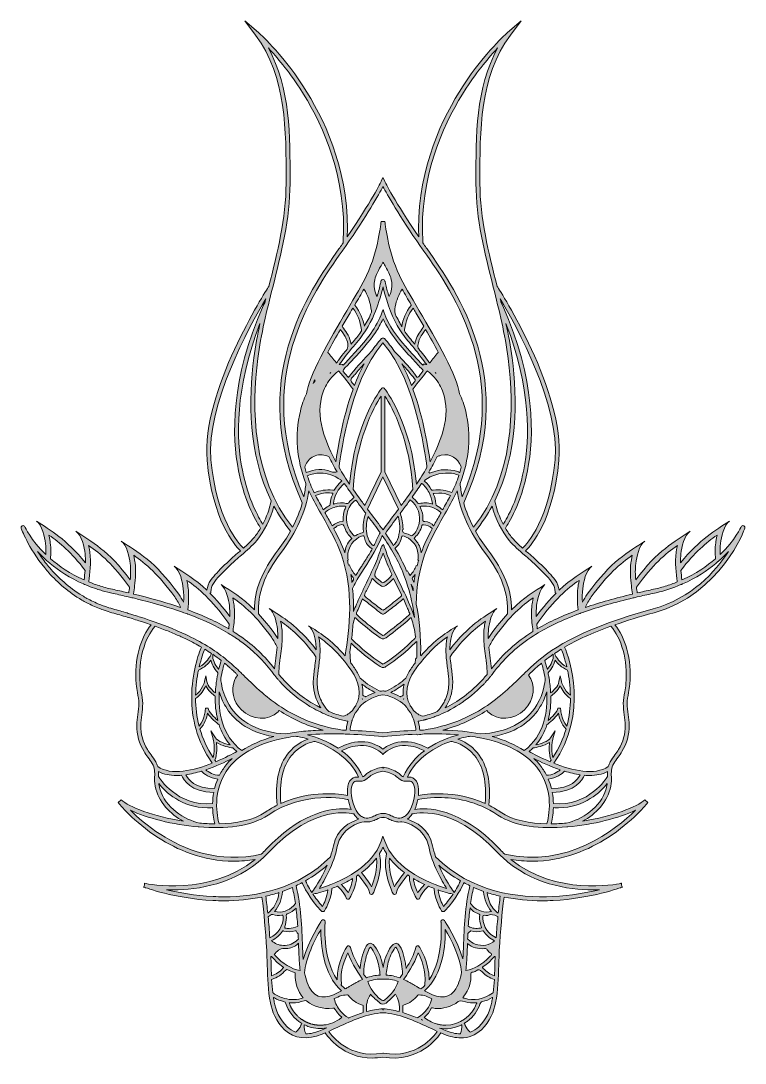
# Model space of a CAD drawing. Extents: x 467 to 2534, y -2987 to -13.
import ezdxf

# ---------------------------------------------------------------- set-up
doc = ezdxf.new("R2010")
doc.units = 0
doc.header["$MEASUREMENT"] = 0
doc.layers.add('Layer 1', color=7, linetype='Continuous')

# ---------------------------------------------------------------- blocks, each defined once
blk = doc.blocks.new('block 3')
at = {"layer": 'Layer 1', "true_color": 0xff8500}
h = blk.add_hatch(color=30, dxfattribs=at)
h.dxf.hatch_style = 2
edge = h.paths.add_edge_path()
edge.add_spline(control_points=[(2529.5, -1453.5), (2526.7, -1452.4), (2523.5, -1453.7), (2522.3, -1456.4), (2522, -1457.1), (2505.1, -1494), (2462.3, -1535.1), (2462, -1524.7), (2462.2, -1514.3), (2463.5, -1503.9), (2465.5, -1486.6), (2472.8, -1450.8), (2489.4, -1439.9), (2448.7, -1466.6), (2405, -1490.3), (2349.3, -1559.4), (2349.2, -1550.7), (2349.5, -1541.9), (2350.5, -1533.1), (2352.6, -1515.8), (2359.8, -1480.1), (2376.5, -1469.1), (2332.2, -1498.2), (2284.4, -1523.6), (2221.4, -1607.9), (2220.1, -1592.3), (2219.8, -1576.7), (2221.7, -1561), (2223.7, -1543.7), (2231, -1507.9), (2247.6, -1497.1), (2201.2, -1527.5), (2150.9, -1553.9), (2083.4, -1648.4), (2078.2, -1655.7), (2073.4, -1663.4), (2069.4, -1671.4), (2068.7, -1658.6), (2068.7, -1645.7), (2070.2, -1632.8), (2072.2, -1615.5), (2079.5, -1579.7), (2096.1, -1568.8), (2067.5, -1587.6), (2037.4, -1604.9), (2002.6, -1637.6), (2001.2, -1616.4), (1985.5, -1599.7), (1974.9, -1588.4), (1960.1, -1572.7), (1944.6, -1557.5), (1928.5, -1543.2), (1922.8, -1538.1), (1917, -1533.2), (1911.4, -1528.4), (1909.9, -1527.2), (1908.5, -1526), (1907.2, -1524.8), (1924.3, -1508.4), (1986.8, -1437.6), (2002.4, -1266.1), (2020.1, -1071.6), (1834.5, -783.2), (1826.6, -771), (1826.6, -771), (1826.2, -771.3), (1826.2, -771.3), (1826.1, -770.9), (1826, -770.5), (1825.8, -770), (1801.9, -674.9), (1777.2, -576.4), (1776.9, -476.4), (1776.9, -476.4), (1776.9, -467.7), (1776.9, -467.7), (1776.5, -328.9), (1776, -171.7), (1864, -53.8), (1864, -53.8), (1894.7, -12.8), (1894.7, -12.8), (1894.7, -12.8), (1855.9, -46.2), (1855.9, -46.2), (1855.3, -46.8), (1791.5, -102.3), (1728.7, -198.5), (1670.7, -287.4), (1601.6, -430.1), (1601.6, -606), (1601.6, -606), (1602.5, -629.4), (1602.5, -629.4), (1534.5, -529.7), (1505.8, -471.1), (1505.5, -470.5), (1505.5, -470.5), (1500.4, -460.2), (1500.4, -460.2), (1500.4, -460.2), (1495.4, -470.5), (1495.4, -470.5), (1495.1, -471.1), (1466.4, -529.7), (1398.4, -629.4), (1398.4, -629.4), (1399.3, -605.8), (1399.3, -605.8), (1399.3, -430.1), (1330.2, -287.4), (1272.2, -198.5), (1209.4, -102.3), (1145.6, -46.8), (1145, -46.2), (1145, -46.2), (1106.2, -12.8), (1106.2, -12.8), (1106.2, -12.8), (1136.9, -53.8), (1136.9, -53.8), (1224.9, -171.7), (1224.4, -328.9), (1224, -467.6), (1224, -467.6), (1224, -476.4), (1224, -476.4), (1223.7, -576.4), (1199, -674.9), (1175.1, -770), (1174.9, -770.5), (1174.8, -770.9), (1174.7, -771.3), (1174.7, -771.3), (1174.3, -771), (1174.3, -771), (1166.4, -783.2), (980.8, -1071.6), (998.5, -1266.1), (1014.1, -1437.6), (1076.6, -1508.4), (1093.7, -1524.8), (1092.4, -1526), (1091, -1527.2), (1089.6, -1528.4), (1083.9, -1533.2), (1078.1, -1538.1), (1072.4, -1543.2), (1056.3, -1557.5), (1040.8, -1572.7), (1026, -1588.4), (1015.4, -1599.7), (999.7, -1616.4), (998.3, -1637.6), (963.5, -1604.9), (933.4, -1587.6), (904.8, -1568.8), (921.4, -1579.7), (928.7, -1615.5), (930.7, -1632.8), (932.2, -1645.7), (932.2, -1658.6), (931.5, -1671.4), (927.5, -1663.4), (922.7, -1655.7), (917.5, -1648.4), (850, -1553.9), (799.7, -1527.5), (753.3, -1497.1), (769.9, -1507.9), (777.2, -1543.7), (779.2, -1561), (781.1, -1576.7), (780.7, -1592.3), (779.5, -1607.9), (716.5, -1523.6), (668.7, -1498.2), (624.4, -1469.1), (641.1, -1480.1), (648.3, -1515.8), (650.3, -1533.1), (651.4, -1541.9), (651.7, -1550.7), (651.6, -1559.4), (595.9, -1490.3), (552.2, -1466.6), (511.5, -1439.9), (528.1, -1450.8), (535.4, -1486.6), (537.4, -1503.9), (538.7, -1514.3), (538.9, -1524.7), (538.6, -1535.1), (495.8, -1493.9), (478.9, -1457.1), (478.6, -1456.4), (477.4, -1453.7), (474.2, -1452.4), (471.4, -1453.5), (468.6, -1454.6), (467.2, -1457.7), (468.2, -1460.5), (468.5, -1461.5), (487.8, -1515.5), (535.3, -1573.6), (539.2, -1578.3), (543.3, -1583.1), (547.5, -1587.9), (572.1, -1615.4), (603, -1642.9), (641.4, -1665.3), (645.9, -1667.9), (650.5, -1670.5), (655.3, -1673), (666.7, -1679.1), (678.9, -1684.6), (691.6, -1689.6), (696, -1691.3), (700.5, -1693), (705.1, -1694.6), (712.2, -1697.1), (719.5, -1699.4), (727, -1701.4), (742.3, -1705.7), (756.8, -1709.9), (770.7, -1714.1), (775.6, -1715.5), (780.5, -1717), (785.2, -1718.4), (791.6, -1720.4), (797.7, -1722.4), (803.8, -1724.3), (808.4, -1725.8), (812.8, -1727.2), (817.2, -1728.7), (824.7, -1731.2), (831.9, -1733.7), (838.9, -1736.1), (824.2, -1753.7), (812.6, -1777.2), (804.6, -1805.9), (796.2, -1836.1), (793.3, -1869.5), (796.2, -1905), (796.9, -1913.4), (798.4, -1921.5), (799.9, -1929.5), (801.8, -1940), (803.7, -1950), (803.7, -1960.2), (803.6, -1970.6), (802.3, -1981.3), (800.9, -1991.7), (799.6, -2001.9), (798.2, -2012.5), (798, -2023.1), (797.7, -2049.1), (805, -2075.5), (818.7, -2097.6), (822.2, -2103.1), (826, -2108.4), (829.7, -2113.6), (834.2, -2119.8), (838.5, -2125.7), (842.2, -2132), (849.6, -2144.9), (849.3, -2156.3), (849, -2169.5), (848.8, -2177.9), (848.6, -2186.6), (850.5, -2196.2), (859.1, -2241.9), (894, -2276.7), (931.3, -2296.4), (845.3, -2283), (775.6, -2255.4), (753.1, -2235.7), (753.1, -2235.7), (745, -2243.3), (745, -2243.3), (746.8, -2245.5), (788.3, -2297.7), (860, -2343.7), (911.2, -2376.6), (985.8, -2410.6), (1074.8, -2410.5), (1094.5, -2410.5), (1114.9, -2408.9), (1135.9, -2405.2), (1004, -2511.9), (828.9, -2475.3), (821.2, -2473.6), (821.2, -2473.6), (821.1, -2473.7), (821.1, -2473.7), (821.1, -2473.7), (819.9, -2473.4), (819.9, -2473.4), (819.9, -2473.4), (819.9, -2479.3), (819.9, -2479.3), (819.9, -2479.3), (817.5, -2484.1), (817.5, -2484.1), (817.5, -2484.1), (818, -2484.3), (818, -2484.3), (818, -2484.3), (818, -2484.3), (818, -2484.3), (821.5, -2485.6), (905.4, -2517), (1015.2, -2522.5), (1025.9, -2523), (1036.5, -2523.3), (1046.9, -2523.3), (1084.9, -2523.3), (1121, -2519.7), (1155.1, -2512.7), (1161, -2557.9), (1165.3, -2606.5), (1168.6, -2665), (1169.3, -2678.9), (1169.7, -2693.3), (1170.1, -2707.3), (1171.1, -2743), (1172.1, -2780), (1179.3, -2814.8), (1183.9, -2837.2), (1194.7, -2868.7), (1219.7, -2891.3), (1248.2, -2917.1), (1284.2, -2921.4), (1326.8, -2904), (1329.6, -2902.8), (1332.5, -2901.6), (1335.4, -2900.4), (1342, -2910.4), (1386, -2972.1), (1470.3, -2972.1), (1479.9, -2972.1), (1489.9, -2971.3), (1500.4, -2969.6), (1604.5, -2986.7), (1658.2, -2911.6), (1665.5, -2900.4), (1668.4, -2901.6), (1671.3, -2902.8), (1674.1, -2904), (1691.2, -2911), (1707.3, -2914.5), (1722.2, -2914.5), (1744.4, -2914.5), (1764.2, -2906.7), (1781.2, -2891.3), (1806.2, -2868.7), (1817, -2837.2), (1821.6, -2814.8), (1828.8, -2780), (1829.8, -2743), (1830.8, -2707.3), (1831.2, -2693.3), (1831.6, -2678.9), (1832.3, -2665), (1835.6, -2606.5), (1839.9, -2557.9), (1845.8, -2512.7), (1879.9, -2519.7), (1916, -2523.3), (1954, -2523.3), (1964.4, -2523.3), (1975, -2523), (1985.7, -2522.5), (2095.5, -2517), (2179.4, -2485.6), (2182.9, -2484.3), (2182.9, -2484.3), (2182.9, -2484.2), (2182.9, -2484.2), (2182.9, -2484.2), (2183.4, -2484.1), (2183.4, -2484.1), (2183.4, -2484.1), (2181, -2479), (2181, -2479), (2181, -2479), (2181, -2473.4), (2181, -2473.4), (2181, -2473.4), (2179.6, -2473.5), (2179.6, -2473.5), (2179.6, -2473.5), (2179.1, -2473.8), (2179.1, -2473.8), (2165, -2476.7), (1994.2, -2509.7), (1865, -2405.2), (1886, -2408.9), (1906.4, -2410.5), (1926.1, -2410.5), (2015.1, -2410.5), (2089.7, -2376.6), (2140.9, -2343.7), (2212.6, -2297.7), (2254.1, -2245.5), (2255.9, -2243.3), (2255.9, -2243.3), (2247.8, -2235.7), (2247.8, -2235.7), (2225.2, -2255.4), (2155.6, -2283), (2069.6, -2296.4), (2106.9, -2276.7), (2141.8, -2241.9), (2150.4, -2196.2), (2152.3, -2186.6), (2152.1, -2177.9), (2151.9, -2169.5), (2151.6, -2156.3), (2151.3, -2144.9), (2158.7, -2132), (2162.4, -2125.7), (2166.7, -2119.8), (2171.2, -2113.6), (2174.9, -2108.4), (2178.7, -2103.1), (2182.2, -2097.6), (2195.9, -2075.5), (2203.2, -2049.1), (2202.9, -2023.1), (2202.7, -2012.5), (2201.3, -2001.9), (2200, -1991.7), (2198.6, -1981.3), (2197.2, -1970.6), (2197.2, -1960.2), (2197.2, -1950), (2199.1, -1940), (2201, -1929.5), (2202.5, -1921.5), (2204, -1913.4), (2204.7, -1905), (2207.6, -1869.5), (2204.7, -1836.1), (2196.3, -1805.9), (2188.3, -1777.1), (2176.7, -1753.7), (2162, -1736.1), (2194.6, -1724.7), (2231.5, -1713.2), (2273.8, -1701.4), (2465.8, -1648.2), (2532.1, -1462.4), (2532.7, -1460.5), (2533.7, -1457.7), (2532.3, -1454.6), (2529.5, -1453.5)], knot_values=[0, 0, 0, 0, 1, 1, 1, 2, 2, 2, 3, 3, 3, 4, 4, 4, 5, 5, 5, 6, 6, 6, 7, 7, 7, 8, 8, 8, 9, 9, 9, 10, 10, 10, 11, 11, 11, 12, 12, 12, 13, 13, 13, 14, 14, 14, 15, 15, 15, 16, 16, 16, 17, 17, 17, 18, 18, 18, 19, 19, 19, 20, 20, 20, 21, 21, 21, 22, 22, 22, 23, 23, 23, 24, 24, 24, 25, 25, 25, 26, 26, 26, 27, 27, 27, 28, 28, 28, 29, 29, 29, 30, 30, 30, 31, 31, 31, 32, 32, 32, 33, 33, 33, 34, 34, 34, 35, 35, 35, 36, 36, 36, 37, 37, 37, 38, 38, 38, 39, 39, 39, 40, 40, 40, 41, 41, 41, 42, 42, 42, 43, 43, 43, 44, 44, 44, 45, 45, 45, 46, 46, 46, 47, 47, 47, 48, 48, 48, 49, 49, 49, 50, 50, 50, 51, 51, 51, 52, 52, 52, 53, 53, 53, 54, 54, 54, 55, 55, 55, 56, 56, 56, 57, 57, 57, 58, 58, 58, 59, 59, 59, 60, 60, 60, 61, 61, 61, 62, 62, 62, 63, 63, 63, 64, 64, 64, 65, 65, 65, 66, 66, 66, 67, 67, 67, 68, 68, 68, 69, 69, 69, 70, 70, 70, 71, 71, 71, 72, 72, 72, 73, 73, 73, 74, 74, 74, 75, 75, 75, 76, 76, 76, 77, 77, 77, 78, 78, 78, 79, 79, 79, 80, 80, 80, 81, 81, 81, 82, 82, 82, 83, 83, 83, 84, 84, 84, 85, 85, 85, 86, 86, 86, 87, 87, 87, 88, 88, 88, 89, 89, 89, 90, 90, 90, 91, 91, 91, 92, 92, 92, 93, 93, 93, 94, 94, 94, 95, 95, 95, 96, 96, 96, 97, 97, 97, 98, 98, 98, 99, 99, 99, 100, 100, 100, 101, 101, 101, 102, 102, 102, 103, 103, 103, 104, 104, 104, 105, 105, 105, 106, 106, 106, 107, 107, 107, 108, 108, 108, 109, 109, 109, 110, 110, 110, 111, 111, 111, 112, 112, 112, 113, 113, 113, 114, 114, 114, 115, 115, 115, 116, 116, 116, 117, 117, 117, 118, 118, 118, 119, 119, 119, 120, 120, 120, 121, 121, 121, 122, 122, 122, 123, 123, 123, 124, 124, 124, 125, 125, 125, 126, 126, 126, 127, 127, 127, 128, 128, 128, 129, 129, 129, 130, 130, 130, 131, 131, 131, 132, 132, 132, 133, 133, 133, 134, 134, 134, 135, 135, 135, 136, 136, 136, 137, 137, 137, 138, 138, 138, 139, 139, 139, 140, 140, 140, 141, 141, 141, 142, 142, 142, 143, 143, 143, 144, 144, 144, 145, 145, 145, 146, 146, 146, 147, 147, 147, 148, 148, 148, 149, 149, 149, 150, 150, 150, 151, 151, 151, 152, 152, 152, 152], degree=3, periodic=1)
edge = h.paths.add_edge_path()
edge.add_spline(control_points=[(2453.4, -1480.3), (2451.2, -1489.6), (2450.1, -1497.8), (2449.6, -1502.3), (2447.8, -1517.5), (2447.9, -1532.5), (2449, -1547.4), (2424.5, -1568.7), (2393, -1590.3), (2353.3, -1607.9), (2352.2, -1598.9), (2351.1, -1589.8), (2350.4, -1580.8), (2389.9, -1529), (2422.7, -1501.6), (2453.4, -1480.3)], knot_values=[0, 0, 0, 0, 1, 1, 1, 2, 2, 2, 3, 3, 3, 4, 4, 4, 5, 5, 5, 5], degree=3, periodic=1)
edge = h.paths.add_edge_path()
edge.add_spline(control_points=[(2223.7, -1628.6), (2269.4, -1564.6), (2306.3, -1533.2), (2340.4, -1509.5), (2338.3, -1518.8), (2337.1, -1527), (2336.6, -1531.5), (2334.8, -1546.7), (2334.9, -1561.7), (2336, -1576.5), (2336.5, -1583.5), (2337.2, -1590.5), (2338, -1597.4), (2338.6, -1602.9), (2339.3, -1608.3), (2340, -1613.6), (2329.1, -1618), (2317.6, -1622.1), (2305.6, -1625.8), (2293.5, -1629.5), (2280.9, -1632.8), (2267.6, -1635.7), (2253.4, -1638.8), (2239.4, -1641.9), (2225.7, -1645.1), (2225, -1639.6), (2224.2, -1634.2), (2223.6, -1628.7), (2223.6, -1628.6), (2223.6, -1628.6), (2223.7, -1628.6)], knot_values=[0, 0, 0, 0, 1, 1, 1, 2, 2, 2, 3, 3, 3, 4, 4, 4, 5, 5, 5, 6, 6, 6, 7, 7, 7, 8, 8, 8, 9, 9, 9, 10, 10, 10, 10], degree=3, periodic=1)
edge = h.paths.add_edge_path()
edge.add_spline(control_points=[(2094.8, -1656.5), (2140.6, -1592.5), (2177.4, -1561.1), (2211.6, -1537.4), (2209.4, -1546.7), (2208.3, -1554.8), (2207.8, -1559.4), (2205.1, -1581.6), (2206.6, -1603.6), (2209.1, -1625), (2209.9, -1632.5), (2210.9, -1639.9), (2211.9, -1647.2), (2211.9, -1647.4), (2211.9, -1647.4), (2211.9, -1647.6), (2211.9, -1647.8), (2212, -1648.1), (2212, -1648.3), (2164.2, -1659.8), (2119.4, -1672.2), (2077.8, -1686.4), (2082.1, -1676.2), (2087.8, -1666.2), (2094.8, -1656.5)], knot_values=[0, 0, 0, 0, 1, 1, 1, 2, 2, 2, 3, 3, 3, 4, 4, 4, 5, 5, 5, 6, 6, 6, 7, 7, 7, 8, 8, 8, 8], degree=3, periodic=1)
edge = h.paths.add_edge_path()
edge.add_spline(control_points=[(2060.1, -1609.1), (2058, -1618.5), (2056.8, -1626.6), (2056.3, -1631.1), (2053.8, -1652.3), (2055, -1673.1), (2057.3, -1693.6), (2057.3, -1693.6), (2057.3, -1693.6), (2057.3, -1693.6), (2014.9, -1709.1), (1976, -1726.7), (1940.7, -1747.4), (1940.2, -1743), (1939.7, -1738.6), (1939.3, -1734.2), (1940.6, -1732.2), (1941.9, -1730.2), (1943.4, -1728.2), (1989.1, -1664.2), (2026, -1632.8), (2060.1, -1609.1)], knot_values=[0, 0, 0, 0, 1, 1, 1, 2, 2, 2, 3, 3, 3, 4, 4, 4, 5, 5, 5, 6, 6, 6, 7, 7, 7, 7], degree=3, periodic=1)
edge = h.paths.add_edge_path()
edge.add_spline(control_points=[(1921.1, -1551.6), (1936.9, -1565.7), (1952.2, -1580.6), (1966.7, -1596), (1980.1, -1610.3), (1992.1, -1624.6), (1991.5, -1641.9), (1991.5, -1642.9), (1991.4, -1643.8), (1991.3, -1644.8), (1991.3, -1644.8), (1994.6, -1645.3), (1994.6, -1645.3), (1977, -1662.8), (1958.1, -1684.4), (1937.7, -1712.2), (1937.3, -1701.9), (1937.5, -1691.6), (1938.7, -1681.2), (1940.6, -1665.1), (1947.3, -1632.1), (1962.5, -1621.2), (1933.6, -1640.1), (1903, -1657.6), (1867.2, -1693), (1867.5, -1637.6), (1846.1, -1584.1), (1799.3, -1522.1), (1786, -1504.3), (1774.3, -1486.4), (1764.2, -1468.4), (1782.6, -1446), (1798.3, -1422.2), (1811.6, -1397.5), (1821.8, -1435.1), (1838.5, -1468.7), (1860.6, -1495.2), (1873.7, -1511.1), (1889.2, -1524.2), (1904.1, -1536.9), (1909.7, -1541.6), (1915.5, -1546.6), (1921.1, -1551.6)], knot_values=[0, 0, 0, 0, 1, 1, 1, 2, 2, 2, 3, 3, 3, 4, 4, 4, 5, 5, 5, 6, 6, 6, 7, 7, 7, 8, 8, 8, 9, 9, 9, 10, 10, 10, 11, 11, 11, 12, 12, 12, 13, 13, 13, 14, 14, 14, 14], degree=3, periodic=1)
edge = h.paths.add_edge_path()
edge.add_spline(control_points=[(1925.5, -1729.7), (1926.2, -1737.8), (1927.2, -1745.9), (1928.2, -1753.9), (1928.3, -1754.3), (1928.3, -1754.6), (1928.4, -1754.9), (1928.4, -1754.9), (1928.4, -1754.9), (1928.4, -1755), (1881.9, -1784), (1842.2, -1818.9), (1809.7, -1862), (1809.7, -1862), (1809.7, -1861.7), (1809.7, -1861.7), (1808.2, -1841), (1804.7, -1820.4), (1802.6, -1799.7), (1806.7, -1790.2), (1812, -1780.8), (1818.6, -1771.6), (1861.9, -1711.1), (1896.8, -1681.4), (1929.2, -1658.9), (1927.1, -1667.8), (1926, -1675.5), (1925.5, -1679.7), (1923.5, -1696.6), (1924, -1713.3), (1925.5, -1729.7)], knot_values=[0, 0, 0, 0, 1, 1, 1, 2, 2, 2, 3, 3, 3, 4, 4, 4, 5, 5, 5, 6, 6, 6, 7, 7, 7, 8, 8, 8, 9, 9, 9, 10, 10, 10, 10], degree=3, periodic=1)
edge = h.paths.add_edge_path()
edge.add_spline(control_points=[(1691, -1807), (1691.1, -1801.2), (1691.4, -1795.3), (1692.1, -1789.5), (1693.7, -1775.7), (1699.5, -1747.2), (1712.7, -1738.5), (1682.1, -1758.6), (1649.4, -1776.5), (1608.5, -1824.7), (1608.3, -1823.6), (1608.1, -1822.5), (1607.9, -1821.4), (1609, -1771.2), (1604.8, -1723), (1595.5, -1677.2), (1596.3, -1624.9), (1604, -1579), (1619.1, -1536.8), (1632.8, -1498.1), (1653.4, -1461.4), (1673.4, -1426), (1683.8, -1407.5), (1694.5, -1388.4), (1704.3, -1369.1), (1706.9, -1363.9), (1709.4, -1358.6), (1711.8, -1353.4), (1720.9, -1412.6), (1747.3, -1471.5), (1790.4, -1528.8), (1839, -1593.2), (1859.2, -1647.8), (1855.6, -1705), (1840.7, -1720.9), (1824.8, -1740.2), (1807.8, -1763.9), (1805.3, -1767.4), (1803, -1771), (1800.8, -1774.7), (1800.4, -1765.5), (1800.7, -1756.4), (1801.8, -1747.1), (1803.6, -1731.5), (1810.2, -1699.2), (1825.2, -1689.4), (1786.6, -1714.7), (1745, -1737), (1691, -1807)], knot_values=[0, 0, 0, 0, 1, 1, 1, 2, 2, 2, 3, 3, 3, 4, 4, 4, 5, 5, 5, 6, 6, 6, 7, 7, 7, 8, 8, 8, 9, 9, 9, 10, 10, 10, 11, 11, 11, 12, 12, 12, 13, 13, 13, 14, 14, 14, 15, 15, 15, 16, 16, 16, 16], degree=3, periodic=1)
edge = h.paths.add_edge_path()
edge.add_spline(control_points=[(1915.1, -1879.3), (1922.3, -1872.3), (1929.2, -1865.7), (1936, -1859.7), (1941.4, -1854.8), (1947, -1850), (1952.8, -1845.3), (1955.5, -1853.9), (1959.8, -1869.8), (1963.2, -1889.8), (1962.5, -1899.6), (1959, -1931.7), (1939.5, -1964.1), (1908.6, -2015.4), (1854.2, -2043.4), (1778, -2047.3), (1777.9, -2047.3), (1777.9, -2047.3), (1777.9, -2047.3), (1745.8, -2041.1), (1710.2, -2037.5), (1671, -2036.3), (1696.1, -2029.6), (1718.8, -2021.3), (1739.7, -2011.8), (1760.5, -2002.3), (1779.4, -1991.7), (1796.7, -1980.4), (1797.7, -1981.6), (1798.8, -1982.8), (1799.9, -1983.9), (1827.2, -2011.3), (1874.1, -2008.7), (1904.5, -1978.3), (1933, -1949.8), (1937, -1907), (1915.1, -1879.3)], knot_values=[0, 0, 0, 0, 1, 1, 1, 2, 2, 2, 3, 3, 3, 4, 4, 4, 5, 5, 5, 6, 6, 6, 7, 7, 7, 8, 8, 8, 9, 9, 9, 10, 10, 10, 11, 11, 11, 12, 12, 12, 12], degree=3, periodic=1)
edge = h.paths.add_edge_path()
edge.add_spline(control_points=[(1992, -1837.1), (1998.3, -1845.6), (2010, -1858.5), (2026.9, -1865.3), (2031.3, -1885.9), (2034.7, -1910.2), (2035.1, -1936.9), (2016.2, -1923), (2009.9, -1898.2), (2009.8, -1897.9), (2009.8, -1897.9), (2005.8, -1881.5), (2005.8, -1881.5), (2005.8, -1881.5), (2002.5, -1898.1), (2002.5, -1898.1), (1999.9, -1911.8), (1986.9, -1924), (1978.8, -1930.4), (1978.1, -1915.7), (1976.4, -1901.9), (1974.4, -1889.5), (1974.5, -1888), (1974.5, -1887), (1974.5, -1886.8), (1974.5, -1886.8), (1974, -1886.8), (1974, -1886.8), (1973.1, -1882), (1972.3, -1877.4), (1971.4, -1873.1), (1976.3, -1867.2), (1987.8, -1852.3), (1992, -1837.1)], knot_values=[0, 0, 0, 0, 1, 1, 1, 2, 2, 2, 3, 3, 3, 4, 4, 4, 5, 5, 5, 6, 6, 6, 7, 7, 7, 8, 8, 8, 9, 9, 9, 10, 10, 10, 11, 11, 11, 11], degree=3, periodic=1)
edge = h.paths.add_edge_path()
edge.add_spline(control_points=[(1989.3, -1818), (1995.6, -1813.8), (2002.1, -1809.6), (2009, -1805.4), (2012.7, -1814.5), (2019.2, -1832.4), (2024.9, -1856.2), (2004.4, -1845.7), (1993.3, -1825.5), (1993.2, -1825.3), (1993.2, -1825.3), (1989.3, -1818), (1989.3, -1818)], knot_values=[0, 0, 0, 0, 1, 1, 1, 2, 2, 2, 3, 3, 3, 4, 4, 4, 4], degree=3, periodic=1)
edge = h.paths.add_edge_path()
edge.add_spline(control_points=[(1770, -2101.3), (1751.5, -2078.5), (1729.5, -2067.4), (1713.8, -2062), (1730.4, -2057.3), (1743.5, -2054.9), (1749.8, -2053.9), (1749.8, -2053.9), (1749.8, -2053.8), (1749.8, -2053.8), (1759, -2055.1), (1768, -2056.6), (1776.6, -2058.3), (1776.6, -2058.3), (1776.6, -2058.6), (1776.6, -2058.6), (1777, -2058.6), (1777.4, -2058.5), (1777.8, -2058.5), (1814.8, -2065.8), (1846.8, -2076.4), (1873.7, -2090.4), (1900.6, -2104.4), (1922.4, -2121.8), (1939, -2142.5), (1991.1, -2207.6), (1973, -2286.6), (1968.2, -2303.8), (1921.3, -2302.8), (1871.3, -2294.5), (1834.8, -2269.8), (1824.1, -2262.5), (1813.2, -2256.2), (1802.4, -2250.7), (1809.2, -2186.4), (1798.3, -2136.1), (1770, -2101.3)], knot_values=[0, 0, 0, 0, 1, 1, 1, 2, 2, 2, 3, 3, 3, 4, 4, 4, 5, 5, 5, 6, 6, 6, 7, 7, 7, 8, 8, 8, 9, 9, 9, 10, 10, 10, 11, 11, 11, 12, 12, 12, 12], degree=3, periodic=1)
edge = h.paths.add_edge_path()
edge.add_spline(control_points=[(1602, -2205.5), (1601.3, -2192.6), (1597.8, -2183.3), (1591.5, -2177.1), (1584, -2169.9), (1576.4, -2170.3), (1570.2, -2170.7), (1570.2, -2170.7), (1570.2, -2170.7), (1570.2, -2170.7), (1596.3, -2113.9), (1650.8, -2083.9), (1693.7, -2068.5), (1701, -2069.6), (1735.5, -2076.4), (1761.5, -2108.6), (1787.2, -2140.3), (1797.3, -2186.3), (1791.6, -2245.6), (1705.5, -2206.5), (1622.2, -2218.8), (1601.4, -2222.8), (1602.1, -2216.5), (1602.3, -2210.5), (1602, -2205.5)], knot_values=[0, 0, 0, 0, 1, 1, 1, 2, 2, 2, 3, 3, 3, 4, 4, 4, 5, 5, 5, 6, 6, 6, 7, 7, 7, 8, 8, 8, 8], degree=3, periodic=1)
edge = h.paths.add_edge_path()
edge.add_spline(control_points=[(1763.3, -2647), (1755.9, -2644), (1749.3, -2639.7), (1743.7, -2634), (1743.7, -2634), (1742, -2632.3), (1742, -2632.3), (1742.3, -2627.1), (1742.5, -2621.8), (1742.8, -2616.6), (1742.8, -2616.6), (1744.8, -2614.5), (1744.8, -2614.5), (1748.2, -2611), (1750.2, -2609.8), (1750.9, -2609.5), (1762.4, -2612.8), (1773.8, -2612.8), (1784.8, -2609.5), (1786.6, -2608.9), (1786.7, -2609.2), (1787.2, -2610), (1794.5, -2621.5), (1804.8, -2630.5), (1818.8, -2637.3), (1806.3, -2650.2), (1782.3, -2654.6), (1763.3, -2647)], knot_values=[0, 0, 0, 0, 1, 1, 1, 2, 2, 2, 3, 3, 3, 4, 4, 4, 5, 5, 5, 6, 6, 6, 7, 7, 7, 8, 8, 8, 9, 9, 9, 9], degree=3, periodic=1)
edge = h.paths.add_edge_path()
edge.add_spline(control_points=[(1809.9, -2676.1), (1810.1, -2677.8), (1807.9, -2680.2), (1805.7, -2682.4), (1780.5, -2707.2), (1762.3, -2717.6), (1736.6, -2722), (1738.7, -2707.3), (1739.6, -2692.2), (1740.2, -2677.2), (1740.5, -2670.2), (1740.8, -2663.2), (1741.1, -2656.3), (1741.2, -2652.5), (1741.4, -2648.8), (1741.5, -2645), (1755.1, -2656.7), (1771.5, -2661.6), (1790.5, -2659.7), (1794.4, -2659.4), (1796.1, -2660.1), (1797.9, -2662.9), (1799.8, -2665.9), (1802.5, -2669.7), (1806, -2671.9), (1808.4, -2673.5), (1809.8, -2674.9), (1809.9, -2676.1)], knot_values=[0, 0, 0, 0, 1, 1, 1, 2, 2, 2, 3, 3, 3, 4, 4, 4, 5, 5, 5, 6, 6, 6, 7, 7, 7, 8, 8, 8, 9, 9, 9, 9], degree=3, periodic=1)
edge = h.paths.add_edge_path()
edge.add_spline(control_points=[(1751.3, -2546.7), (1755.1, -2552.1), (1761.5, -2556.4), (1770.9, -2559.6), (1774.3, -2560.8), (1776, -2561.9), (1776.6, -2563.1), (1777, -2564.1), (1776.9, -2565.4), (1776.1, -2567.2), (1776.1, -2567.2), (1775.9, -2567.7), (1775.9, -2567.7), (1775.9, -2567.7), (1775.9, -2568.3), (1775.9, -2568.3), (1776.1, -2577.4), (1776.8, -2587.2), (1780.8, -2596.6), (1781.9, -2599.3), (1781.6, -2600), (1781.6, -2600.2), (1781.5, -2600.3), (1781.1, -2600.9), (1778.7, -2601.3), (1765.8, -2603.5), (1754.5, -2602), (1745, -2596.7), (1745, -2596.7), (1743.9, -2596), (1743.9, -2596), (1745, -2578.3), (1746.5, -2560.8), (1748.7, -2543.4), (1749.6, -2544.3), (1750.5, -2545.4), (1751.3, -2546.7)], knot_values=[0, 0, 0, 0, 1, 1, 1, 2, 2, 2, 3, 3, 3, 4, 4, 4, 5, 5, 5, 6, 6, 6, 7, 7, 7, 8, 8, 8, 9, 9, 9, 10, 10, 10, 11, 11, 11, 12, 12, 12, 12], degree=3, periodic=1)
edge = h.paths.add_edge_path()
edge.add_spline(control_points=[(1750.3, -2531.1), (1752.5, -2515.8), (1755.3, -2500.5), (1758.9, -2485.2), (1768.2, -2489.3), (1777.8, -2493.1), (1787.5, -2496.5), (1787.5, -2496.5), (1787.6, -2497.6), (1787.6, -2497.6), (1789.2, -2519.4), (1796.7, -2538.3), (1809.7, -2553.9), (1792.6, -2559.4), (1768.9, -2552.4), (1755.2, -2537.2), (1754.2, -2536), (1753.1, -2534.7), (1751.8, -2533.1), (1751.8, -2533.1), (1750.3, -2531.1), (1750.3, -2531.1)], knot_values=[0, 0, 0, 0, 1, 1, 1, 2, 2, 2, 3, 3, 3, 4, 4, 4, 5, 5, 5, 6, 6, 6, 7, 7, 7, 7], degree=3, periodic=1)
edge = h.paths.add_edge_path()
edge.add_spline(control_points=[(1729.9, -2655.8), (1729.6, -2662.8), (1729.3, -2669.8), (1729.1, -2676.7), (1728.9, -2680.8), (1728.7, -2684.9), (1728.5, -2689), (1712.8, -2637.3), (1678, -2582.5), (1676.1, -2579.6), (1674.7, -2577.4), (1672, -2576.5), (1669.6, -2577.4), (1667.1, -2578.2), (1665.6, -2580.6), (1665.9, -2583.2), (1666, -2584.4), (1675.7, -2684.4), (1631.7, -2749), (1632.5, -2697.7), (1605.1, -2656.2), (1603.9, -2654.4), (1602.6, -2652.5), (1600.4, -2651.6), (1598.2, -2652), (1596, -2652.4), (1594.2, -2654.1), (1593.8, -2656.3), (1589.6, -2675.6), (1577.3, -2698.7), (1566.5, -2716.3), (1566, -2711.7), (1565.3, -2706.9), (1564.4, -2701.8), (1562.5, -2691.3), (1560.4, -2681.1), (1556.9, -2671.2), (1554.2, -2663.6), (1550.8, -2654.1), (1544.7, -2647.8), (1542, -2645.1), (1538.5, -2644), (1534.9, -2644.9), (1520, -2648.6), (1506.2, -2689.8), (1506.1, -2690.2), (1503.7, -2698.1), (1502, -2706.2), (1500.7, -2714.1), (1499.4, -2706.2), (1497.8, -2698.1), (1495.3, -2690.2), (1495.2, -2689.8), (1481.4, -2648.6), (1466.5, -2644.9), (1462.9, -2644), (1459.4, -2645.1), (1456.7, -2647.8), (1450.6, -2654.1), (1447.2, -2663.6), (1444.5, -2671.2), (1441, -2681.1), (1439, -2691.3), (1437, -2701.8), (1436.1, -2706.9), (1435.4, -2711.7), (1434.9, -2716.3), (1424.1, -2698.7), (1411.9, -2675.6), (1407.6, -2656.3), (1407.2, -2654.1), (1405.4, -2652.4), (1403.2, -2652), (1401, -2651.6), (1398.8, -2652.5), (1397.5, -2654.4), (1396.3, -2656.2), (1368.9, -2697.7), (1369.7, -2749), (1325.7, -2684.4), (1335.4, -2584.4), (1335.5, -2583.2), (1335.8, -2580.6), (1334.3, -2578.2), (1331.8, -2577.4), (1329.4, -2576.5), (1326.7, -2577.4), (1325.3, -2579.6), (1323.4, -2582.6), (1287.9, -2638.4), (1272.5, -2690.5), (1272.3, -2685.9), (1272, -2681.3), (1271.8, -2676.7), (1271.6, -2669.8), (1271.3, -2662.8), (1271, -2655.9), (1268.7, -2598.2), (1266.3, -2538.6), (1252.4, -2480.5), (1258.3, -2477.7), (1264.2, -2474.7), (1270, -2471.6), (1274.5, -2483.1), (1288.8, -2513.6), (1324.5, -2552.5), (1325.6, -2553.7), (1327.1, -2554.3), (1328.7, -2554.3), (1328.8, -2554.3), (1328.9, -2554.3), (1329.1, -2554.3), (1330.8, -2554.2), (1332.3, -2553.3), (1333.3, -2551.9), (1334.1, -2550.8), (1352.4, -2523.5), (1354.8, -2488.3), (1354.8, -2488.3), (1354.8, -2488.3), (1354.8, -2488.3), (1359.8, -2486.4), (1365, -2484.2), (1370.5, -2481.9), (1376.2, -2487.1), (1391.6, -2502), (1395, -2515), (1395.6, -2517.1), (1397.3, -2518.7), (1399.6, -2519.1), (1399.8, -2519.1), (1400.1, -2519.1), (1400.4, -2519.1), (1402.3, -2519.1), (1404.1, -2518.2), (1405.2, -2516.5), (1406, -2515.2), (1425.3, -2483.6), (1425.3, -2453.8), (1425.3, -2453.4), (1425.2, -2453.1), (1425.1, -2452.7), (1425.2, -2452.7), (1425.2, -2452.7), (1425.2, -2452.7), (1426.7, -2451.7), (1428.2, -2450.7), (1429.7, -2449.7), (1429.7, -2449.7), (1429.7, -2449.7), (1429.7, -2449.7), (1443.3, -2465.5), (1461.5, -2490.1), (1461.9, -2499.8), (1462, -2502.4), (1463.8, -2504.6), (1466.4, -2505.1), (1466.7, -2505.1), (1467.1, -2505.2), (1467.5, -2505.2), (1469.6, -2505.2), (1471.6, -2504), (1472.5, -2502), (1473.8, -2499.4), (1502.5, -2438.6), (1490.9, -2389.4), (1490.8, -2389.1), (1490.7, -2388.8), (1490.6, -2388.5), (1490.6, -2388.5), (1490.6, -2388.5), (1490.6, -2388.5), (1494.2, -2382.7), (1497.5, -2376.6), (1500.4, -2370.3), (1503.4, -2376.6), (1506.7, -2382.7), (1510.3, -2388.5), (1510.3, -2388.5), (1510.3, -2388.5), (1510.3, -2388.5), (1510.2, -2388.8), (1510.1, -2389.1), (1510, -2389.4), (1498.4, -2438.6), (1527.1, -2499.4), (1528.4, -2502), (1529.3, -2504), (1531.3, -2505.2), (1533.4, -2505.2), (1533.8, -2505.2), (1534.1, -2505.1), (1534.5, -2505.1), (1537, -2504.6), (1538.9, -2502.4), (1539, -2499.8), (1539.4, -2490.1), (1557.6, -2465.5), (1571.2, -2449.7), (1571.2, -2449.7), (1571.2, -2449.7), (1571.2, -2449.7), (1572.7, -2450.7), (1574.2, -2451.7), (1575.7, -2452.7), (1575.7, -2453.1), (1575.6, -2453.4), (1575.6, -2453.8), (1575.6, -2483.6), (1594.9, -2515.2), (1595.7, -2516.5), (1596.8, -2518.2), (1598.6, -2519.1), (1600.5, -2519.1), (1600.8, -2519.1), (1601, -2519.1), (1601.3, -2519.1), (1603.5, -2518.7), (1605.3, -2517.1), (1605.9, -2515), (1609.3, -2502), (1624.7, -2487.1), (1630.4, -2481.9), (1635.9, -2484.2), (1641.1, -2486.4), (1646.1, -2488.3), (1646.1, -2488.3), (1646.1, -2488.3), (1646.1, -2488.3), (1648.5, -2523.5), (1666.8, -2550.8), (1667.6, -2551.9), (1668.6, -2553.3), (1670.1, -2554.2), (1671.8, -2554.3), (1672, -2554.3), (1672.1, -2554.3), (1672.2, -2554.3), (1673.8, -2554.3), (1675.3, -2553.7), (1676.4, -2552.5), (1712.1, -2513.6), (1726.4, -2483.1), (1730.9, -2471.6), (1736.7, -2474.7), (1742.6, -2477.7), (1748.5, -2480.5), (1734.6, -2538.6), (1732.2, -2598.2), (1729.9, -2655.8)], knot_values=[0, 0, 0, 0, 1, 1, 1, 2, 2, 2, 3, 3, 3, 4, 4, 4, 5, 5, 5, 6, 6, 6, 7, 7, 7, 8, 8, 8, 9, 9, 9, 10, 10, 10, 11, 11, 11, 12, 12, 12, 13, 13, 13, 14, 14, 14, 15, 15, 15, 16, 16, 16, 17, 17, 17, 18, 18, 18, 19, 19, 19, 20, 20, 20, 21, 21, 21, 22, 22, 22, 23, 23, 23, 24, 24, 24, 25, 25, 25, 26, 26, 26, 27, 27, 27, 28, 28, 28, 29, 29, 29, 30, 30, 30, 31, 31, 31, 32, 32, 32, 33, 33, 33, 34, 34, 34, 35, 35, 35, 36, 36, 36, 37, 37, 37, 38, 38, 38, 39, 39, 39, 40, 40, 40, 41, 41, 41, 42, 42, 42, 43, 43, 43, 44, 44, 44, 45, 45, 45, 46, 46, 46, 47, 47, 47, 48, 48, 48, 49, 49, 49, 50, 50, 50, 51, 51, 51, 52, 52, 52, 53, 53, 53, 54, 54, 54, 55, 55, 55, 56, 56, 56, 57, 57, 57, 58, 58, 58, 59, 59, 59, 60, 60, 60, 61, 61, 61, 62, 62, 62, 63, 63, 63, 64, 64, 64, 65, 65, 65, 66, 66, 66, 67, 67, 67, 68, 68, 68, 69, 69, 69, 70, 70, 70, 71, 71, 71, 72, 72, 72, 73, 73, 73, 74, 74, 74, 75, 75, 75, 76, 76, 76, 77, 77, 77, 78, 78, 78, 79, 79, 79, 80, 80, 80, 81, 81, 81, 82, 82, 82, 83, 83, 83, 83], degree=3, periodic=1)
edge = h.paths.add_edge_path()
edge.add_spline(control_points=[(1599.8, -2856.8), (1599.8, -2856.8), (1598.2, -2857.8), (1598.2, -2857.8), (1584.6, -2851.9), (1570.7, -2846.5), (1556.6, -2842.2), (1556.6, -2842.2), (1556.6, -2841.7), (1556.6, -2841.7), (1557.4, -2835.9), (1557.5, -2829.8), (1557, -2823.6), (1556.9, -2821.8), (1557, -2821.4), (1559.2, -2820.8), (1575.7, -2816.1), (1589.5, -2806.6), (1600.1, -2792.6), (1601, -2791.3), (1601.8, -2791.1), (1603.8, -2791.5), (1606.8, -2792.2), (1609.8, -2792.6), (1612.9, -2792.9), (1612.9, -2792.9), (1619, -2793.5), (1619, -2793.5), (1625.7, -2796.9), (1632.7, -2800.1), (1639.7, -2802.7), (1639.7, -2802.7), (1639.7, -2803), (1639.7, -2803), (1634.3, -2825.5), (1620.1, -2844.6), (1599.8, -2856.8)], knot_values=[0, 0, 0, 0, 1, 1, 1, 2, 2, 2, 3, 3, 3, 4, 4, 4, 5, 5, 5, 6, 6, 6, 7, 7, 7, 8, 8, 8, 9, 9, 9, 10, 10, 10, 11, 11, 11, 12, 12, 12, 12], degree=3, periodic=1)
edge = h.paths.add_edge_path()
edge.add_spline(control_points=[(1613.2, -2864.3), (1611.8, -2863.7), (1610.5, -2863.1), (1609.2, -2862.5), (1610.5, -2862), (1611.1, -2862.3), (1612.1, -2863.4), (1612.4, -2863.7), (1612.8, -2864), (1613.2, -2864.3)], knot_values=[0, 0, 0, 0, 1, 1, 1, 2, 2, 2, 3, 3, 3, 3], degree=3, periodic=1)
edge = h.paths.add_edge_path()
edge.add_spline(control_points=[(1620.2, -2763.7), (1616.6, -2767.7), (1612.7, -2771.4), (1608.5, -2775), (1605.4, -2773.2), (1602.3, -2771.4), (1599.3, -2769.6), (1596.4, -2767.9), (1593.5, -2766.2), (1590.8, -2764.7), (1590.8, -2764.7), (1590.1, -2764.3), (1590.1, -2764.3), (1585.7, -2761.8), (1581.3, -2759.2), (1576.8, -2756.8), (1571.4, -2753.8), (1565.4, -2750.7), (1559, -2747.9), (1566.2, -2737.9), (1590.1, -2703.4), (1601, -2671.8), (1609.7, -2688.9), (1624, -2723.3), (1619.8, -2760.9), (1619.7, -2761.9), (1619.9, -2762.8), (1620.2, -2763.7)], knot_values=[0, 0, 0, 0, 1, 1, 1, 2, 2, 2, 3, 3, 3, 4, 4, 4, 5, 5, 5, 6, 6, 6, 7, 7, 7, 8, 8, 8, 9, 9, 9, 9], degree=3, periodic=1)
edge = h.paths.add_edge_path()
edge.add_spline(control_points=[(1618.8, -2780.7), (1673, -2732.3), (1678.8, -2646), (1678.2, -2604.9), (1694.4, -2633.3), (1722.2, -2687.6), (1724.6, -2727), (1721.2, -2747.1), (1715.2, -2765.9), (1703.9, -2780.9), (1682.7, -2809.2), (1648.7, -2796.8), (1618.8, -2780.7)], knot_values=[0, 0, 0, 0, 1, 1, 1, 2, 2, 2, 3, 3, 3, 4, 4, 4, 4], degree=3, periodic=1)
edge = h.paths.add_edge_path()
edge.add_spline(control_points=[(1452.9, -2743.4), (1451.8, -2741.9), (1449, -2737.9), (1445.2, -2732.4), (1445.3, -2731.9), (1445.4, -2731.4), (1445.4, -2730.9), (1445.3, -2722.7), (1446.2, -2713.9), (1448, -2703.9), (1449.9, -2693.8), (1451.8, -2684.1), (1455, -2675), (1457.3, -2668.6), (1460.1, -2660.6), (1464.4, -2656), (1470, -2658.8), (1481.4, -2682.6), (1484.6, -2693.4), (1488.9, -2707.6), (1490.9, -2722.6), (1492.2, -2735.8), (1478.4, -2735.7), (1465.1, -2738.9), (1452.9, -2743.4)], knot_values=[0, 0, 0, 0, 1, 1, 1, 2, 2, 2, 3, 3, 3, 4, 4, 4, 5, 5, 5, 6, 6, 6, 7, 7, 7, 8, 8, 8, 8], degree=3, periodic=1)
edge = h.paths.add_edge_path()
edge.add_spline(control_points=[(1500.1, -2747.5), (1500.1, -2747.5), (1500.1, -2746.7), (1500.1, -2746.7), (1500.1, -2746.7), (1500.2, -2747.5), (1500.2, -2747.5), (1500.2, -2747.5), (1500.7, -2747.5), (1500.7, -2747.5), (1500.7, -2747.5), (1500.8, -2746.7), (1500.8, -2746.7), (1500.8, -2746.7), (1500.8, -2747.5), (1500.8, -2747.5), (1515.5, -2745.8), (1530, -2748.7), (1543.3, -2753.6), (1543.3, -2753.6), (1543.3, -2753.7), (1543.3, -2753.7), (1536.5, -2775.2), (1524.2, -2792.3), (1505.8, -2805.8), (1501.5, -2809), (1498.4, -2808.9), (1494.2, -2805.5), (1475.9, -2790.8), (1463.6, -2773.4), (1457.6, -2753.7), (1457.6, -2753.7), (1457.5, -2753.6), (1457.5, -2753.6), (1470.9, -2748.8), (1485.4, -2745.8), (1500.1, -2747.5)], knot_values=[0, 0, 0, 0, 1, 1, 1, 2, 2, 2, 3, 3, 3, 4, 4, 4, 5, 5, 5, 6, 6, 6, 7, 7, 7, 8, 8, 8, 9, 9, 9, 10, 10, 10, 11, 11, 11, 12, 12, 12, 12], degree=3, periodic=1)
edge = h.paths.add_edge_path()
edge.add_spline(control_points=[(1465.3, -2790.1), (1472.4, -2799.4), (1481.3, -2806.6), (1490, -2813.6), (1490, -2813.6), (1490.7, -2814.2), (1490.7, -2814.2), (1497.3, -2819.5), (1502.6, -2819.8), (1509.1, -2815.2), (1518.2, -2808.7), (1525.6, -2800.8), (1533.4, -2792.5), (1534.2, -2791.6), (1535, -2790.8), (1535.8, -2790), (1545.3, -2803.7), (1549.2, -2821.1), (1547, -2839.4), (1531.9, -2835.3), (1516.5, -2832.5), (1500.7, -2831.7), (1500.7, -2831.7), (1500.5, -2835.2), (1500.5, -2835.2), (1500.5, -2835.2), (1500.4, -2831.7), (1500.4, -2831.7), (1500.4, -2831.7), (1500.3, -2834.8), (1500.3, -2834.8), (1500.3, -2834.8), (1500.2, -2831.7), (1500.2, -2831.7), (1484.2, -2832.5), (1468.7, -2835.3), (1453.5, -2839.5), (1451.2, -2821.7), (1455.4, -2804.3), (1465.3, -2790.1)], knot_values=[0, 0, 0, 0, 1, 1, 1, 2, 2, 2, 3, 3, 3, 4, 4, 4, 5, 5, 5, 6, 6, 6, 7, 7, 7, 8, 8, 8, 9, 9, 9, 10, 10, 10, 11, 11, 11, 12, 12, 12, 13, 13, 13, 13], degree=3, periodic=1)
edge = h.paths.add_edge_path()
edge.add_spline(control_points=[(1509.2, -2735.8), (1510.5, -2722.6), (1512.5, -2707.6), (1516.8, -2693.4), (1520.1, -2682.6), (1531.4, -2658.8), (1537, -2656), (1541.3, -2660.6), (1544.1, -2668.6), (1546.4, -2675), (1549.6, -2684.1), (1551.6, -2693.8), (1553.4, -2703.9), (1555.3, -2713.9), (1556.1, -2722.7), (1556, -2730.9), (1556, -2731.4), (1556.1, -2731.9), (1556.2, -2732.4), (1552.3, -2738.2), (1549.4, -2742.2), (1548.4, -2743.5), (1536.2, -2739), (1523, -2735.8), (1509.2, -2735.8)], knot_values=[0, 0, 0, 0, 1, 1, 1, 2, 2, 2, 3, 3, 3, 4, 4, 4, 5, 5, 5, 6, 6, 6, 7, 7, 7, 8, 8, 8, 8], degree=3, periodic=1)
edge = h.paths.add_edge_path()
edge.add_spline(control_points=[(1382.4, -2780.6), (1352.5, -2796.7), (1318.3, -2809.3), (1297, -2780.9), (1286.2, -2766.5), (1280.2, -2748.6), (1276.7, -2729.4), (1278, -2689.8), (1306.7, -2633.9), (1323.3, -2604.9), (1322.6, -2645.9), (1328.4, -2732.1), (1382.4, -2780.6)], knot_values=[0, 0, 0, 0, 1, 1, 1, 2, 2, 2, 3, 3, 3, 4, 4, 4, 4], degree=3, periodic=1)
edge = h.paths.add_edge_path()
edge.add_spline(control_points=[(1381.6, -2760.9), (1377.4, -2723.3), (1391.7, -2688.9), (1400.5, -2671.8), (1411.3, -2703.2), (1434.9, -2737.5), (1442.2, -2747.7), (1435.7, -2750.6), (1429.7, -2753.7), (1424.1, -2756.8), (1419.7, -2759.2), (1415.4, -2761.7), (1411, -2764.1), (1411, -2764.1), (1410.1, -2764.7), (1410.1, -2764.7), (1407.4, -2766.2), (1404.5, -2767.9), (1401.6, -2769.6), (1398.7, -2771.3), (1395.7, -2773), (1392.7, -2774.8), (1388.6, -2771.3), (1384.8, -2767.6), (1381.2, -2763.7), (1381.5, -2762.8), (1381.7, -2761.9), (1381.6, -2760.9)], knot_values=[0, 0, 0, 0, 1, 1, 1, 2, 2, 2, 3, 3, 3, 4, 4, 4, 5, 5, 5, 6, 6, 6, 7, 7, 7, 8, 8, 8, 9, 9, 9, 9], degree=3, periodic=1)
edge = h.paths.add_edge_path()
edge.add_spline(control_points=[(1381.8, -2793.5), (1381.8, -2793.5), (1387.9, -2792.9), (1387.9, -2792.9), (1390.9, -2792.7), (1393.9, -2792.2), (1396.9, -2791.6), (1399.1, -2791.1), (1400, -2791.4), (1401.1, -2792.9), (1411.1, -2806.6), (1424.9, -2816.1), (1442.2, -2821), (1443.9, -2821.5), (1444, -2821.7), (1443.9, -2823.4), (1443.8, -2825.3), (1443.8, -2827.2), (1443.8, -2829.1), (1443.8, -2829.9), (1443.8, -2830.7), (1443.8, -2831.4), (1443.8, -2834.8), (1443.9, -2838.2), (1444.3, -2841.7), (1444.3, -2841.7), (1444.3, -2842.2), (1444.3, -2842.2), (1430.1, -2846.5), (1416.2, -2852), (1402.4, -2857.9), (1402.4, -2857.9), (1400.9, -2856.9), (1400.9, -2856.9), (1393.2, -2852.2), (1386.1, -2846.1), (1379.9, -2838.9), (1370.8, -2828.1), (1364.6, -2816), (1361.4, -2802.9), (1361.4, -2802.9), (1361.3, -2802.6), (1361.3, -2802.6), (1368.3, -2800), (1375.2, -2796.9), (1381.8, -2793.5)], knot_values=[0, 0, 0, 0, 1, 1, 1, 2, 2, 2, 3, 3, 3, 4, 4, 4, 5, 5, 5, 6, 6, 6, 7, 7, 7, 8, 8, 8, 9, 9, 9, 10, 10, 10, 11, 11, 11, 12, 12, 12, 13, 13, 13, 14, 14, 14, 15, 15, 15, 15], degree=3, periodic=1)
edge = h.paths.add_edge_path()
edge.add_spline(control_points=[(1224.4, -2565.4), (1224.1, -2562.6), (1224.4, -2561.8), (1227.4, -2560.7), (1237.3, -2557.2), (1245.7, -2551.7), (1252.3, -2544.4), (1254.4, -2561.4), (1255.9, -2578.6), (1257, -2595.9), (1257, -2595.9), (1255.9, -2596.5), (1255.9, -2596.5), (1248.8, -2600.3), (1240.7, -2602.3), (1232.5, -2602.2), (1232.5, -2602.2), (1231.7, -2602.2), (1231.7, -2602.2), (1231.2, -2602.2), (1230.7, -2602.3), (1230.2, -2602.2), (1226.6, -2602.1), (1221, -2601.8), (1220.3, -2600.8), (1219.5, -2599.8), (1221, -2594.8), (1221.9, -2591.5), (1224.7, -2581.6), (1225.6, -2573.3), (1224.4, -2565.4)], knot_values=[0, 0, 0, 0, 1, 1, 1, 2, 2, 2, 3, 3, 3, 4, 4, 4, 5, 5, 5, 6, 6, 6, 7, 7, 7, 8, 8, 8, 9, 9, 9, 10, 10, 10, 10], degree=3, periodic=1)
edge = h.paths.add_edge_path()
edge.add_spline(control_points=[(1249.1, -2533.1), (1247.6, -2534.9), (1246.4, -2536.3), (1245.1, -2537.7), (1230.8, -2552.8), (1213, -2558.2), (1190.8, -2554.3), (1204.4, -2537.9), (1211.8, -2519.3), (1213.3, -2497.6), (1213.3, -2497.6), (1213.4, -2496.5), (1213.4, -2496.5), (1223.1, -2493.1), (1232.7, -2489.3), (1242, -2485.2), (1245.6, -2500.5), (1248.4, -2515.8), (1250.6, -2531.2), (1250.6, -2531.2), (1249.1, -2533.1), (1249.1, -2533.1)], knot_values=[0, 0, 0, 0, 1, 1, 1, 2, 2, 2, 3, 3, 3, 4, 4, 4, 5, 5, 5, 6, 6, 6, 7, 7, 7, 7], degree=3, periodic=1)
edge = h.paths.add_edge_path()
edge.add_spline(control_points=[(1217, -2609.7), (1228.1, -2612.9), (1239.1, -2612.8), (1249.7, -2609.5), (1252.4, -2608.7), (1252.9, -2609.1), (1253.7, -2610.8), (1254.2, -2611.9), (1254.9, -2613), (1255.9, -2614.4), (1255.9, -2614.4), (1258.2, -2617.6), (1258.2, -2617.6), (1258.4, -2622.7), (1258.7, -2627.7), (1258.9, -2632.7), (1258.9, -2632.7), (1256.7, -2634.9), (1256.7, -2634.9), (1246.1, -2645.4), (1231.3, -2651.2), (1216.1, -2650.8), (1203, -2650.5), (1191.2, -2645.7), (1182.3, -2637.2), (1196.2, -2630.4), (1206.5, -2621.5), (1213.7, -2609.9), (1214, -2609.4), (1214.2, -2609.2), (1214.6, -2609.2), (1215, -2609.2), (1215.6, -2609.3), (1216.6, -2609.6), (1216.6, -2609.6), (1217, -2609.7), (1217, -2609.7)], knot_values=[0, 0, 0, 0, 1, 1, 1, 2, 2, 2, 3, 3, 3, 4, 4, 4, 5, 5, 5, 6, 6, 6, 7, 7, 7, 8, 8, 8, 9, 9, 9, 10, 10, 10, 11, 11, 11, 12, 12, 12, 12], degree=3, periodic=1)
edge = h.paths.add_edge_path()
edge.add_spline(control_points=[(1191.7, -2675), (1192.3, -2674.6), (1192.8, -2674.2), (1193.1, -2673.8), (1200.5, -2663.1), (1209.9, -2658.8), (1224.5, -2659.3), (1236.7, -2659.8), (1248.1, -2655.1), (1259.4, -2644.8), (1259.5, -2648.6), (1259.7, -2652.5), (1259.8, -2656.3), (1260.1, -2663.3), (1260.4, -2670.2), (1260.7, -2677.2), (1261.3, -2692.4), (1262.2, -2707.7), (1264.4, -2722.6), (1238.6, -2717.9), (1214.9, -2703.6), (1191.9, -2678.7), (1190.3, -2676.9), (1190.3, -2676.3), (1190.3, -2676.3), (1190.3, -2676.3), (1190.5, -2675.8), (1191.7, -2675)], knot_values=[0, 0, 0, 0, 1, 1, 1, 2, 2, 2, 3, 3, 3, 4, 4, 4, 5, 5, 5, 6, 6, 6, 7, 7, 7, 8, 8, 8, 9, 9, 9, 9], degree=3, periodic=1)
edge = h.paths.add_edge_path()
edge.add_spline(control_points=[(1301.5, -2494.4), (1301.5, -2494.4), (1297.6, -2499.9), (1297.6, -2499.9), (1286.9, -2483.2), (1281.8, -2471.2), (1279.8, -2466.1), (1301.8, -2453.4), (1322.4, -2438.6), (1341.2, -2421.8), (1341.2, -2421.8), (1341.2, -2421.9), (1341.2, -2421.9), (1323.7, -2462.8), (1301.8, -2493.9), (1301.5, -2494.4)], knot_values=[0, 0, 0, 0, 1, 1, 1, 2, 2, 2, 3, 3, 3, 4, 4, 4, 5, 5, 5, 5], degree=3, periodic=1)
edge = h.paths.add_edge_path()
edge.add_spline(control_points=[(1307.3, -2503.1), (1309.2, -2502.7), (1323.2, -2499.4), (1343.1, -2492.5), (1340.8, -2513.1), (1332.6, -2530.5), (1327.7, -2539.4), (1316.4, -2526.6), (1307.6, -2514.8), (1300.7, -2504.5), (1300.7, -2504.5), (1307.3, -2503.1), (1307.3, -2503.1)], knot_values=[0, 0, 0, 0, 1, 1, 1, 2, 2, 2, 3, 3, 3, 4, 4, 4, 4], degree=3, periodic=1)
edge = h.paths.add_edge_path()
edge.add_spline(control_points=[(1381.5, -2476.9), (1392, -2472.1), (1402.9, -2466.4), (1413.8, -2459.9), (1413, -2467.6), (1411, -2475.4), (1408.6, -2482.4), (1406.2, -2489.5), (1403.4, -2495.9), (1400.9, -2500.8), (1395.4, -2491.2), (1387.2, -2482.4), (1381.5, -2476.9)], knot_values=[0, 0, 0, 0, 1, 1, 1, 2, 2, 2, 3, 3, 3, 4, 4, 4, 4], degree=3, periodic=1)
edge = h.paths.add_edge_path()
edge.add_spline(control_points=[(1438.8, -2443.1), (1446.7, -2437.2), (1454.3, -2430.8), (1461.5, -2423.9), (1468.7, -2416.9), (1475.5, -2409.4), (1481.6, -2401.4), (1485.4, -2431.6), (1474.9, -2465.7), (1467.9, -2483.9), (1460.4, -2469.3), (1446.5, -2452.1), (1438.8, -2443.1)], knot_values=[0, 0, 0, 0, 1, 1, 1, 2, 2, 2, 3, 3, 3, 4, 4, 4, 4], degree=3, periodic=1)
edge = h.paths.add_edge_path()
edge.add_spline(control_points=[(1519.3, -2401.4), (1531.5, -2417.5), (1546.3, -2431.3), (1562.1, -2443.1), (1558.2, -2447.6), (1552.8, -2454.2), (1547.4, -2461.4), (1542.1, -2468.7), (1536.7, -2476.6), (1533, -2483.9), (1526, -2465.7), (1515.5, -2431.6), (1519.3, -2401.4)], knot_values=[0, 0, 0, 0, 1, 1, 1, 2, 2, 2, 3, 3, 3, 4, 4, 4, 4], degree=3, periodic=1)
edge = h.paths.add_edge_path()
edge.add_spline(control_points=[(1587.1, -2459.9), (1598, -2466.4), (1608.9, -2472.1), (1619.4, -2476.9), (1616.6, -2479.7), (1613.1, -2483.2), (1609.6, -2487.3), (1606.1, -2491.4), (1602.7, -2496), (1599.9, -2500.8), (1595.1, -2491), (1588.6, -2475.3), (1587.1, -2459.9)], knot_values=[0, 0, 0, 0, 1, 1, 1, 2, 2, 2, 3, 3, 3, 4, 4, 4, 4], degree=3, periodic=1)
edge = h.paths.add_edge_path()
edge.add_spline(control_points=[(1657.7, -2492.5), (1677.7, -2499.4), (1691.7, -2502.7), (1693.6, -2503.1), (1693.6, -2503.1), (1700.2, -2504.5), (1700.2, -2504.5), (1693.3, -2514.8), (1684.5, -2526.6), (1673.1, -2539.4), (1668.3, -2530.6), (1660.1, -2513.2), (1657.7, -2492.5)], knot_values=[0, 0, 0, 0, 1, 1, 1, 2, 2, 2, 3, 3, 3, 4, 4, 4, 4], degree=3, periodic=1)
edge = h.paths.add_edge_path()
edge.add_spline(control_points=[(1703.3, -2499.9), (1703.3, -2499.9), (1699.4, -2494.4), (1699.4, -2494.4), (1699.1, -2493.9), (1677.2, -2462.8), (1659.7, -2421.9), (1659.7, -2421.9), (1659.7, -2421.8), (1659.7, -2421.8), (1678.5, -2438.6), (1699.1, -2453.4), (1721.1, -2466.1), (1719.1, -2471.2), (1714, -2483.2), (1703.3, -2499.9)], knot_values=[0, 0, 0, 0, 1, 1, 1, 2, 2, 2, 3, 3, 3, 4, 4, 4, 5, 5, 5, 5], degree=3, periodic=1)
edge = h.paths.add_edge_path()
edge.add_spline(control_points=[(1682, -2488.4), (1659.8, -2481.8), (1614.8, -2466.3), (1574.8, -2438.1), (1574.8, -2438.1), (1574.8, -2438.1), (1574.8, -2438.1), (1574.7, -2438), (1574.7, -2438), (1574.6, -2437.9), (1574.5, -2437.8), (1574.4, -2437.7), (1574.3, -2437.6), (1573.9, -2437.3), (1573.4, -2437), (1572.9, -2436.7), (1572.9, -2436.7), (1572.8, -2436.7), (1572.8, -2436.7), (1572.8, -2436.7), (1572.8, -2436.7), (1572.8, -2436.7), (1544, -2416), (1518.2, -2388.8), (1505.7, -2353.6), (1505.7, -2353.6), (1500.4, -2338.7), (1500.4, -2338.7), (1500.4, -2338.7), (1495.2, -2353.6), (1495.2, -2353.6), (1482.7, -2388.8), (1456.9, -2416), (1428.1, -2436.7), (1428.1, -2436.7), (1428.1, -2436.7), (1428.1, -2436.7), (1428.1, -2436.7), (1428, -2436.7), (1428, -2436.7), (1427.5, -2437), (1427, -2437.3), (1426.6, -2437.6), (1426.5, -2437.7), (1426.4, -2437.8), (1426.3, -2437.9), (1426.3, -2438), (1426.2, -2438), (1426.1, -2438.1), (1426.1, -2438.1), (1426.1, -2438.1), (1426.1, -2438.1), (1386.1, -2466.3), (1341.1, -2481.8), (1318.9, -2488.4), (1332.7, -2466.4), (1360, -2418.6), (1370, -2368.5), (1380.9, -2314.3), (1432.7, -2300.6), (1446.8, -2297.8), (1453.6, -2299.2), (1460.9, -2298.9), (1468.4, -2296.7), (1473.1, -2295.3), (1477.4, -2293.1), (1481.6, -2291.1), (1488.1, -2287.9), (1494.3, -2284.8), (1500.4, -2285.4), (1500.4, -2285.4), (1500.4, -2285.1), (1500.4, -2285.1), (1500.4, -2285.1), (1500.5, -2285.4), (1500.5, -2285.4), (1506.6, -2284.8), (1512.8, -2287.9), (1519.3, -2291.1), (1523.5, -2293.1), (1527.8, -2295.3), (1532.5, -2296.7), (1537, -2298), (1541.5, -2298.7), (1545.8, -2298.7), (1548.6, -2298.7), (1551.4, -2298.4), (1554.1, -2297.8), (1568.2, -2300.6), (1620, -2314.3), (1630.9, -2368.5), (1640.9, -2418.6), (1668.2, -2466.4), (1682, -2488.4)], knot_values=[0, 0, 0, 0, 1, 1, 1, 2, 2, 2, 3, 3, 3, 4, 4, 4, 5, 5, 5, 6, 6, 6, 7, 7, 7, 8, 8, 8, 9, 9, 9, 10, 10, 10, 11, 11, 11, 12, 12, 12, 13, 13, 13, 14, 14, 14, 15, 15, 15, 16, 16, 16, 17, 17, 17, 18, 18, 18, 19, 19, 19, 20, 20, 20, 21, 21, 21, 22, 22, 22, 23, 23, 23, 24, 24, 24, 25, 25, 25, 26, 26, 26, 27, 27, 27, 28, 28, 28, 29, 29, 29, 30, 30, 30, 31, 31, 31, 31], degree=3, periodic=1)
edge = h.paths.add_edge_path()
edge.add_spline(control_points=[(1564.4, -2280.8), (1561, -2283.5), (1557.5, -2285.4), (1553.8, -2286.4), (1553.2, -2286.6), (1552.6, -2286.8), (1551.9, -2286.9), (1546.9, -2288), (1541.5, -2287.7), (1535.6, -2285.9), (1531.9, -2284.8), (1528.2, -2283), (1524.2, -2281), (1517.3, -2277.7), (1510.2, -2274.2), (1502.1, -2274.2), (1501.6, -2274.2), (1501, -2274.2), (1500.4, -2274.2), (1491.6, -2273.7), (1484, -2277.4), (1476.7, -2281), (1472.7, -2283), (1469, -2284.8), (1465.3, -2285.9), (1459.4, -2287.7), (1454, -2288), (1448.9, -2286.9), (1448.3, -2286.8), (1447.7, -2286.6), (1447.1, -2286.4), (1443.4, -2285.4), (1439.9, -2283.5), (1436.5, -2280.8), (1416.5, -2265), (1408.9, -2226.9), (1410.1, -2206.1), (1410.6, -2196.1), (1412.9, -2189.3), (1417.2, -2185.2), (1421.3, -2181.2), (1424.7, -2181.5), (1430.3, -2181.9), (1433.6, -2182.1), (1437.3, -2182.4), (1441.4, -2181.7), (1448.9, -2180.5), (1454.6, -2175.5), (1459.7, -2171), (1462.4, -2168.7), (1465, -2166.4), (1467.5, -2165), (1478.3, -2158.8), (1489.4, -2155), (1500.4, -2153.7), (1511.5, -2155), (1522.6, -2158.8), (1533.4, -2165), (1535.9, -2166.4), (1538.5, -2168.7), (1541.2, -2171), (1546.3, -2175.4), (1552, -2180.5), (1559.5, -2181.7), (1563.6, -2182.4), (1567.3, -2182.1), (1570.6, -2181.9), (1576.2, -2181.5), (1579.6, -2181.2), (1583.7, -2185.1), (1588, -2189.3), (1590.3, -2196.1), (1590.8, -2206.1), (1592, -2226.9), (1584.4, -2265), (1564.4, -2280.8)], knot_values=[0, 0, 0, 0, 1, 1, 1, 2, 2, 2, 3, 3, 3, 4, 4, 4, 5, 5, 5, 6, 6, 6, 7, 7, 7, 8, 8, 8, 9, 9, 9, 10, 10, 10, 11, 11, 11, 12, 12, 12, 13, 13, 13, 14, 14, 14, 15, 15, 15, 16, 16, 16, 17, 17, 17, 18, 18, 18, 19, 19, 19, 20, 20, 20, 21, 21, 21, 22, 22, 22, 23, 23, 23, 24, 24, 24, 25, 25, 25, 25], degree=3, periodic=1)
edge = h.paths.add_edge_path()
edge.add_spline(control_points=[(1399.5, -2222.8), (1378.7, -2218.8), (1295.4, -2206.5), (1209.3, -2245.6), (1203.6, -2186.3), (1213.7, -2140.3), (1239.4, -2108.6), (1265.4, -2076.4), (1299.9, -2069.6), (1307.1, -2068.5), (1350, -2083.9), (1404.6, -2113.9), (1430.7, -2170.7), (1430.7, -2170.7), (1430.7, -2170.7), (1430.7, -2170.7), (1424.5, -2170.3), (1416.9, -2169.9), (1409.4, -2177.1), (1403, -2183.3), (1399.6, -2192.6), (1398.9, -2205.5), (1398.6, -2210.5), (1398.8, -2216.5), (1399.5, -2222.8)], knot_values=[0, 0, 0, 0, 1, 1, 1, 2, 2, 2, 3, 3, 3, 4, 4, 4, 5, 5, 5, 6, 6, 6, 7, 7, 7, 8, 8, 8, 8], degree=3, periodic=1)
edge = h.paths.add_edge_path()
edge.add_spline(control_points=[(1198.5, -2250.7), (1187.7, -2256.2), (1176.8, -2262.5), (1166.1, -2269.8), (1129.6, -2294.5), (1079.6, -2302.8), (1032.7, -2303.8), (1027.9, -2286.6), (1009.8, -2207.6), (1061.9, -2142.5), (1095.1, -2101), (1149.1, -2073), (1223.1, -2058.5), (1223.5, -2058.5), (1223.9, -2058.6), (1224.3, -2058.6), (1224.3, -2058.6), (1224.3, -2058.3), (1224.3, -2058.3), (1232.9, -2056.6), (1241.9, -2055.1), (1251.1, -2053.8), (1251.1, -2053.8), (1251.1, -2053.9), (1251.1, -2053.9), (1257.4, -2054.9), (1270.5, -2057.3), (1287.1, -2062), (1271.4, -2067.4), (1249.4, -2078.5), (1230.9, -2101.3), (1202.6, -2136.1), (1191.7, -2186.4), (1198.5, -2250.7)], knot_values=[0, 0, 0, 0, 1, 1, 1, 2, 2, 2, 3, 3, 3, 4, 4, 4, 5, 5, 5, 6, 6, 6, 7, 7, 7, 8, 8, 8, 9, 9, 9, 10, 10, 10, 11, 11, 11, 11], degree=3, periodic=1)
edge = h.paths.add_edge_path()
edge.add_spline(control_points=[(1008.9, -1837.1), (1013.1, -1852.3), (1024.6, -1867.2), (1029.5, -1873.1), (1028.6, -1877.4), (1027.8, -1882), (1026.9, -1886.8), (1026.8, -1887.7), (1026.6, -1888.7), (1026.5, -1889.7), (1026.3, -1890.9), (1026.1, -1892.1), (1025.9, -1893.3), (1025.2, -1897.9), (1024.5, -1902.8), (1024, -1907.7), (1023.1, -1915), (1022.5, -1922.6), (1022.1, -1930.4), (1014, -1924), (1001, -1911.8), (998.3, -1898.1), (998.3, -1898.1), (995.1, -1881.5), (995.1, -1881.5), (995.1, -1881.5), (991.1, -1897.9), (991.1, -1897.9), (991, -1898.2), (984.7, -1923), (965.8, -1936.9), (966.2, -1910.2), (969.6, -1885.9), (974, -1865.3), (990.9, -1858.5), (1002.6, -1845.6), (1008.9, -1837.1)], knot_values=[0, 0, 0, 0, 1, 1, 1, 2, 2, 2, 3, 3, 3, 4, 4, 4, 5, 5, 5, 6, 6, 6, 7, 7, 7, 8, 8, 8, 9, 9, 9, 10, 10, 10, 11, 11, 11, 12, 12, 12, 12], degree=3, periodic=1)
edge = h.paths.add_edge_path()
edge.add_spline(control_points=[(976, -1856.2), (981.7, -1832.4), (988.2, -1814.6), (991.9, -1805.4), (998.8, -1809.6), (1005.3, -1813.8), (1011.6, -1818.1), (1011.6, -1818.1), (1007.7, -1825.3), (1007.7, -1825.3), (1007.6, -1825.5), (996.5, -1845.7), (976, -1856.2)], knot_values=[0, 0, 0, 0, 1, 1, 1, 2, 2, 2, 3, 3, 3, 4, 4, 4, 4], degree=3, periodic=1)
edge = h.paths.add_edge_path()
edge.add_spline(control_points=[(1096.4, -1978.3), (1126.8, -2008.7), (1173.7, -2011.3), (1201, -1983.9), (1202.1, -1982.8), (1203.2, -1981.6), (1204.2, -1980.4), (1238.8, -2002.9), (1279.8, -2022.9), (1329.9, -2036.3), (1310.3, -2036.9), (1291.6, -2038.1), (1273.8, -2039.9), (1256, -2041.8), (1239, -2044.2), (1223, -2047.3), (1223, -2047.3), (1223, -2047.3), (1223, -2047.3), (1146.6, -2043.4), (1092.3, -2015.4), (1061.4, -1964.1), (1047.7, -1941.3), (1041.9, -1918.7), (1039.4, -1903.8), (1038.3, -1897.6), (1037.9, -1892.7), (1037.7, -1889.7), (1037.7, -1889.6), (1037.7, -1889.5), (1037.7, -1889.5), (1041.1, -1869.6), (1045.4, -1853.9), (1048, -1845.2), (1051.8, -1848.3), (1055.5, -1851.4), (1059.1, -1854.5), (1061, -1856.2), (1063, -1858), (1064.9, -1859.7), (1066.1, -1860.7), (1067.2, -1861.8), (1068.4, -1862.8), (1071.8, -1865.9), (1075.3, -1869.1), (1078.8, -1872.5), (1079.2, -1872.9), (1079.6, -1873.3), (1080, -1873.7), (1082, -1875.5), (1083.9, -1877.4), (1085.8, -1879.3), (1085.2, -1880.1), (1084.6, -1880.8), (1084, -1881.7), (1081, -1885.9), (1078.5, -1890.5), (1076.6, -1895.2), (1066.1, -1921.7), (1073, -1954.9), (1096.4, -1978.3)], knot_values=[0, 0, 0, 0, 1, 1, 1, 2, 2, 2, 3, 3, 3, 4, 4, 4, 5, 5, 5, 6, 6, 6, 7, 7, 7, 8, 8, 8, 9, 9, 9, 10, 10, 10, 11, 11, 11, 12, 12, 12, 13, 13, 13, 14, 14, 14, 15, 15, 15, 16, 16, 16, 17, 17, 17, 18, 18, 18, 19, 19, 19, 20, 20, 20, 20], degree=3, periodic=1)
edge = h.paths.add_edge_path()
edge.add_spline(control_points=[(1025.2, -2071.5), (1039.9, -2081.9), (1063.8, -2086.2), (1072.2, -2087.4), (1075.6, -2090.9), (1079.2, -2094.2), (1083.1, -2097.5), (1071.5, -2103.9), (1049.9, -2115.5), (1023.9, -2126.5), (1022.9, -2125.1), (1021.9, -2123.8), (1021, -2122.4), (1028, -2104.4), (1026.9, -2084.1), (1025.2, -2071.5)], knot_values=[0, 0, 0, 0, 1, 1, 1, 2, 2, 2, 3, 3, 3, 4, 4, 4, 5, 5, 5, 5], degree=3, periodic=1)
edge = h.paths.add_edge_path()
edge.add_spline(control_points=[(1033.3, -1927.6), (1037.1, -1940.2), (1042.8, -1954.7), (1051.6, -1969.4), (1071.6, -2002.8), (1111.2, -2042.6), (1189.1, -2055), (1189.1, -2055), (1189.1, -2055), (1189.1, -2055.1), (1153.3, -2064.7), (1122.9, -2078), (1097.8, -2095), (1040.2, -2051.7), (1030, -1983.1), (1033.3, -1927.6)], knot_values=[0, 0, 0, 0, 1, 1, 1, 2, 2, 2, 3, 3, 3, 4, 4, 4, 5, 5, 5, 5], degree=3, periodic=1)
edge = h.paths.add_edge_path()
edge.add_spline(control_points=[(1031.6, -1863.7), (1025, -1855), (1015.1, -1839.9), (1014.7, -1826.9), (1014.7, -1826.9), (1014.5, -1820), (1014.5, -1820), (1023, -1825.9), (1031, -1831.8), (1038.7, -1837.7), (1037.2, -1842.5), (1034.4, -1851.5), (1031.6, -1863.7)], knot_values=[0, 0, 0, 0, 1, 1, 1, 2, 2, 2, 3, 3, 3, 4, 4, 4, 4], degree=3, periodic=1)
edge = h.paths.add_edge_path()
edge.add_spline(control_points=[(994.7, -1910.1), (1001.9, -1924.3), (1015.8, -1935.3), (1021.8, -1939.5), (1021.3, -1961.7), (1023.1, -1985.5), (1029.1, -2008.7), (1017.6, -1999), (1003.4, -1984.7), (1001.4, -1973.5), (1001.4, -1973.5), (993.9, -1974.1), (993.9, -1974.1), (993.9, -1974.4), (993.4, -2003.6), (976, -2025), (968.8, -1997.5), (965.9, -1970.8), (965.7, -1945.8), (981.6, -1936.4), (990.4, -1920.6), (994.7, -1910.1)], knot_values=[0, 0, 0, 0, 1, 1, 1, 2, 2, 2, 3, 3, 3, 4, 4, 4, 5, 5, 5, 6, 6, 6, 7, 7, 7, 7], degree=3, periodic=1)
edge = h.paths.add_edge_path()
edge.add_spline(control_points=[(999.9, -1988.3), (1009, -2002.5), (1025.8, -2016), (1032.7, -2021.2), (1039.3, -2041.4), (1049.3, -2060.9), (1064, -2078.4), (1049.3, -2075.3), (1029.2, -2069), (1022.4, -2058.5), (1022.4, -2058.5), (1009.7, -2038.7), (1009.7, -2038.7), (1009.7, -2038.7), (1015.7, -2061.5), (1015.7, -2061.5), (1015.8, -2061.8), (1023, -2090.1), (1015.7, -2114.6), (998.1, -2087.7), (986.1, -2060.4), (978.3, -2033.6), (992, -2019.1), (997.6, -2000.8), (999.9, -1988.3)], knot_values=[0, 0, 0, 0, 1, 1, 1, 2, 2, 2, 3, 3, 3, 4, 4, 4, 5, 5, 5, 6, 6, 6, 7, 7, 7, 8, 8, 8, 8], degree=3, periodic=1)
edge = h.paths.add_edge_path()
edge.add_spline(control_points=[(1069.7, -2117.5), (1063.7, -2123.2), (1058.2, -2129.3), (1053.1, -2135.6), (1045.5, -2145.2), (1039.2, -2155), (1034.1, -2164.8), (1016.9, -2165.6), (1002.8, -2156.3), (995, -2149.7), (1024.1, -2139.9), (1050.8, -2127.3), (1069.7, -2117.5)], knot_values=[0, 0, 0, 0, 1, 1, 1, 2, 2, 2, 3, 3, 3, 4, 4, 4, 4], degree=3, periodic=1)
edge = h.paths.add_edge_path()
edge.add_spline(control_points=[(1028.9, -2176), (1025, -2185), (1022.1, -2194), (1019.9, -2202.9), (964.3, -2203.6), (943.9, -2176.3), (937.5, -2164), (952.5, -2161.9), (967.8, -2158.2), (982.7, -2153.7), (989.3, -2160.3), (1006.1, -2174.7), (1028.9, -2176)], knot_values=[0, 0, 0, 0, 1, 1, 1, 2, 2, 2, 3, 3, 3, 4, 4, 4, 4], degree=3, periodic=1)
edge = h.paths.add_edge_path()
edge.add_spline(control_points=[(1382.3, -2095.5), (1398.7, -2086.5), (1451.5, -2063.1), (1496.8, -2102.4), (1496.8, -2102.4), (1500.4, -2105.6), (1500.4, -2105.6), (1500.4, -2105.6), (1504.1, -2102.4), (1504.1, -2102.4), (1549.4, -2063.1), (1602.2, -2086.6), (1618.5, -2095.5), (1594.2, -2113.7), (1572.1, -2137.8), (1558.4, -2169.8), (1555.1, -2168.3), (1551.9, -2165.5), (1548.5, -2162.6), (1545.5, -2160), (1542.4, -2157.3), (1538.9, -2155.3), (1526.5, -2148.2), (1513.7, -2143.9), (1500.9, -2142.5), (1500.9, -2142.5), (1500.6, -2145.6), (1500.6, -2145.6), (1500.6, -2145.6), (1500.3, -2142.4), (1500.3, -2142.4), (1500.3, -2142.4), (1500.2, -2144.3), (1500.2, -2144.3), (1500.2, -2144.3), (1500, -2142.5), (1500, -2142.5), (1487.2, -2143.9), (1474.4, -2148.2), (1462, -2155.3), (1458.5, -2157.3), (1455.4, -2160), (1452.4, -2162.6), (1449, -2165.5), (1445.8, -2168.3), (1442.5, -2169.8), (1428.8, -2137.8), (1406.7, -2113.7), (1382.3, -2095.5)], knot_values=[0, 0, 0, 0, 1, 1, 1, 2, 2, 2, 3, 3, 3, 4, 4, 4, 5, 5, 5, 6, 6, 6, 7, 7, 7, 8, 8, 8, 9, 9, 9, 10, 10, 10, 11, 11, 11, 12, 12, 12, 13, 13, 13, 14, 14, 14, 15, 15, 15, 16, 16, 16, 16], degree=3, periodic=1)
edge = h.paths.add_edge_path()
edge.add_spline(control_points=[(1979.9, -2122.4), (1979, -2123.8), (1978, -2125.1), (1977, -2126.5), (1951, -2115.5), (1929.4, -2104), (1917.9, -2097.5), (1921.7, -2094.2), (1925.3, -2090.9), (1928.7, -2087.4), (1937.3, -2086.1), (1961, -2081.9), (1975.7, -2071.5), (1974, -2084.1), (1972.9, -2104.4), (1979.9, -2122.4)], knot_values=[0, 0, 0, 0, 1, 1, 1, 2, 2, 2, 3, 3, 3, 4, 4, 4, 5, 5, 5, 5], degree=3, periodic=1)
edge = h.paths.add_edge_path()
edge.add_spline(control_points=[(1903.1, -2095), (1878, -2078), (1847.6, -2064.7), (1811.8, -2055.1), (1811.8, -2055), (1811.8, -2055), (1811.8, -2055), (1889.7, -2042.6), (1929.4, -2002.8), (1949.3, -1969.4), (1958.1, -1954.7), (1963.8, -1940.2), (1967.6, -1927.5), (1970.9, -1983), (1960.7, -2051.7), (1903.1, -2095)], knot_values=[0, 0, 0, 0, 1, 1, 1, 2, 2, 2, 3, 3, 3, 4, 4, 4, 5, 5, 5, 5], degree=3, periodic=1)
edge = h.paths.add_edge_path()
edge.add_spline(control_points=[(1972, -2176), (1994.8, -2174.7), (2011.6, -2160.3), (2018.2, -2153.7), (2033.1, -2158.2), (2048.4, -2161.9), (2063.4, -2164), (2057, -2176.3), (2036.6, -2203.6), (1981, -2202.9), (1978.8, -2194), (1975.9, -2185), (1972, -2176)], knot_values=[0, 0, 0, 0, 1, 1, 1, 2, 2, 2, 3, 3, 3, 4, 4, 4, 4], degree=3, periodic=1)
edge = h.paths.add_edge_path()
edge.add_spline(control_points=[(1966.8, -2164.8), (1961.7, -2155), (1955.4, -2145.2), (1947.8, -2135.6), (1942.7, -2129.3), (1937.2, -2123.2), (1931.2, -2117.5), (1950.1, -2127.3), (1976.8, -2139.9), (2005.9, -2149.7), (1998.1, -2156.3), (1984, -2165.6), (1966.8, -2164.8)], knot_values=[0, 0, 0, 0, 1, 1, 1, 2, 2, 2, 3, 3, 3, 4, 4, 4, 4], degree=3, periodic=1)
edge = h.paths.add_edge_path()
edge.add_spline(control_points=[(1985.2, -2061.5), (1985.2, -2061.5), (1991.2, -2038.7), (1991.2, -2038.7), (1991.2, -2038.7), (1978.5, -2058.5), (1978.5, -2058.5), (1971.7, -2069), (1951.6, -2075.3), (1936.9, -2078.4), (1951.6, -2060.9), (1961.6, -2041.4), (1968.2, -2021.2), (1975.1, -2015.9), (1991.9, -2002.4), (2001, -1988.3), (2003.3, -2000.8), (2008.9, -2019.1), (2022.6, -2033.6), (2014.8, -2060.4), (2002.8, -2087.7), (1985.2, -2114.6), (1977.9, -2090.1), (1985.1, -2061.8), (1985.2, -2061.5)], knot_values=[0, 0, 0, 0, 1, 1, 1, 2, 2, 2, 3, 3, 3, 4, 4, 4, 5, 5, 5, 6, 6, 6, 7, 7, 7, 8, 8, 8, 8], degree=3, periodic=1)
edge = h.paths.add_edge_path()
edge.add_spline(control_points=[(2007, -1974.1), (2007, -1974.1), (1999.5, -1973.5), (1999.5, -1973.5), (1997.5, -1984.7), (1983.3, -1999), (1971.8, -2008.7), (1977.8, -1985.5), (1979.6, -1961.7), (1979.1, -1939.5), (1985.1, -1935.2), (1999, -1924.2), (2006.2, -1910.1), (2010.5, -1920.6), (2019.3, -1936.4), (2035.2, -1945.8), (2035, -1970.8), (2032.1, -1997.5), (2024.9, -2025), (2007.5, -2003.6), (2007, -1974.4), (2007, -1974.1)], knot_values=[0, 0, 0, 0, 1, 1, 1, 2, 2, 2, 3, 3, 3, 4, 4, 4, 5, 5, 5, 6, 6, 6, 7, 7, 7, 7], degree=3, periodic=1)
edge = h.paths.add_edge_path()
edge.add_spline(control_points=[(1986.2, -1826.9), (1985.8, -1839.9), (1975.9, -1855), (1969.3, -1863.7), (1966.5, -1851.6), (1963.7, -1842.5), (1962.2, -1837.8), (1962.2, -1837.8), (1962.2, -1837.7), (1962.2, -1837.7), (1969.9, -1831.8), (1977.9, -1825.9), (1986.4, -1820), (1986.4, -1820), (1986.2, -1826.9), (1986.2, -1826.9)], knot_values=[0, 0, 0, 0, 1, 1, 1, 2, 2, 2, 3, 3, 3, 4, 4, 4, 5, 5, 5, 5], degree=3, periodic=1)
edge = h.paths.add_edge_path()
edge.add_spline(control_points=[(1715.4, -2050), (1691.3, -2056.6), (1658.9, -2068.3), (1628.6, -2088.4), (1619.6, -2083), (1555.4, -2047.2), (1500.4, -2090.9), (1445.5, -2047.2), (1381.3, -2083), (1372.3, -2088.4), (1342, -2068.3), (1309.6, -2056.6), (1285.5, -2050), (1315.6, -2047.4), (1348.2, -2046.5), (1383.3, -2047.3), (1383.3, -2047.3), (1383.4, -2047.3), (1383.4, -2047.3), (1386.4, -2047.4), (1389.4, -2047.5), (1392.4, -2047.6), (1396.8, -2047.8), (1401.2, -2047.9), (1405.6, -2048.1), (1435.3, -2049.4), (1466.7, -2051.8), (1499.9, -2055.5), (1499.9, -2055.5), (1500.4, -2055.5), (1500.4, -2055.5), (1500.4, -2055.5), (1501, -2055.5), (1501, -2055.5), (1534.1, -2051.8), (1565.6, -2049.4), (1595.3, -2048.1), (1596.3, -2049.1), (1597.7, -2049.7), (1599.2, -2049.7), (1599.5, -2049.7), (1599.7, -2049.7), (1599.9, -2049.7), (1605.9, -2049), (1611.7, -2048.2), (1617.5, -2047.3), (1617.5, -2047.3), (1617.7, -2047.3), (1617.7, -2047.3), (1617.7, -2047.3), (1617.7, -2047.3), (1617.7, -2047.3), (1652.8, -2046.5), (1685.4, -2047.4), (1715.4, -2050)], knot_values=[0, 0, 0, 0, 1, 1, 1, 2, 2, 2, 3, 3, 3, 4, 4, 4, 5, 5, 5, 6, 6, 6, 7, 7, 7, 8, 8, 8, 9, 9, 9, 10, 10, 10, 11, 11, 11, 12, 12, 12, 13, 13, 13, 14, 14, 14, 15, 15, 15, 16, 16, 16, 17, 17, 17, 18, 18, 18, 18], degree=3, periodic=1)
edge = h.paths.add_edge_path()
edge.add_spline(control_points=[(1203.9, -1862.5), (1204.6, -1851.8), (1205.9, -1840.9), (1207.3, -1830.2), (1207.5, -1828.5), (1207.8, -1826.7), (1208, -1825), (1209.2, -1815.7), (1210.4, -1806.3), (1211.4, -1796.8), (1211.4, -1796.8), (1211.4, -1796.8), (1211.4, -1796.8), (1213, -1780), (1213.7, -1762.9), (1211.7, -1745.7), (1211.2, -1741.6), (1210.2, -1734.3), (1208.2, -1725.8), (1237.9, -1746.4), (1269.8, -1773.5), (1309.1, -1827), (1308.4, -1835.2), (1307.4, -1843.3), (1306.3, -1851.5), (1304.6, -1864.6), (1302.7, -1877.6), (1301.9, -1890.7), (1301.8, -1892.2), (1301.7, -1893.7), (1301.6, -1895.1), (1300.8, -1918.7), (1305.9, -1942.2), (1317, -1962.9), (1318.6, -1966), (1320.4, -1968.9), (1322.3, -1971.8), (1322.5, -1972.2), (1322.8, -1972.6), (1323, -1973), (1319.6, -1971.3), (1316.1, -1969.5), (1312.5, -1967.6), (1281.3, -1950.8), (1246.2, -1925.9), (1213.3, -1889), (1210.1, -1885.4), (1206.8, -1881.7), (1203.6, -1877.8), (1203.6, -1877.6), (1203.6, -1877.5), (1203.6, -1877.3), (1203.5, -1872.4), (1203.5, -1867.5), (1203.9, -1862.5)], knot_values=[0, 0, 0, 0, 1, 1, 1, 2, 2, 2, 3, 3, 3, 4, 4, 4, 5, 5, 5, 6, 6, 6, 7, 7, 7, 8, 8, 8, 9, 9, 9, 10, 10, 10, 11, 11, 11, 12, 12, 12, 13, 13, 13, 14, 14, 14, 15, 15, 15, 16, 16, 16, 17, 17, 17, 18, 18, 18, 18], degree=3, periodic=1)
edge = h.paths.add_edge_path()
edge.add_spline(control_points=[(1199.1, -1747.1), (1200.2, -1756.4), (1200.4, -1765.5), (1200.1, -1774.7), (1197.9, -1771), (1195.6, -1767.4), (1193.1, -1763.9), (1176.1, -1740.2), (1160.2, -1720.9), (1145.3, -1705), (1141.7, -1647.8), (1161.9, -1593.2), (1210.5, -1528.8), (1253.6, -1471.5), (1280, -1412.6), (1289.1, -1353.4), (1291.5, -1358.6), (1294, -1363.9), (1296.7, -1369.1), (1306.4, -1388.4), (1317.2, -1407.6), (1327.6, -1426.1), (1347.5, -1461.5), (1368.1, -1498.1), (1381.8, -1536.8), (1417.2, -1636.2), (1405.7, -1746.8), (1392.4, -1824.7), (1392.4, -1824.7), (1392.4, -1824.7), (1392.4, -1824.7), (1351.5, -1776.5), (1318.8, -1758.6), (1288.2, -1738.5), (1301.4, -1747.2), (1307.2, -1775.7), (1308.8, -1789.5), (1309.5, -1795.3), (1309.8, -1801.2), (1309.9, -1807), (1255.9, -1737), (1214.3, -1714.7), (1175.7, -1689.4), (1190.7, -1699.2), (1197.3, -1731.5), (1199.1, -1747.1)], knot_values=[0, 0, 0, 0, 1, 1, 1, 2, 2, 2, 3, 3, 3, 4, 4, 4, 5, 5, 5, 6, 6, 6, 7, 7, 7, 8, 8, 8, 9, 9, 9, 10, 10, 10, 11, 11, 11, 12, 12, 12, 13, 13, 13, 14, 14, 14, 15, 15, 15, 15], degree=3, periodic=1)
edge = h.paths.add_edge_path()
edge.add_spline(control_points=[(1075.4, -1679.7), (1074.9, -1675.5), (1073.8, -1667.8), (1071.7, -1658.9), (1104.1, -1681.4), (1139, -1711.1), (1182.3, -1771.6), (1188.8, -1780.8), (1194.2, -1790.2), (1198.3, -1799.7), (1196.1, -1820.4), (1192.7, -1841), (1191.2, -1861.7), (1191.2, -1861.7), (1191.2, -1862), (1191.2, -1862), (1177.4, -1843.7), (1162.4, -1826.9), (1146, -1811.4), (1129.7, -1795.9), (1112.1, -1781.7), (1093.3, -1768.7), (1086.8, -1764.1), (1080.2, -1759.8), (1073.4, -1755.5), (1073.1, -1755.3), (1072.8, -1755.1), (1072.5, -1754.9), (1072.6, -1754.6), (1072.6, -1754.3), (1072.7, -1753.9), (1073.7, -1745.9), (1074.7, -1737.8), (1075.4, -1729.7), (1076.9, -1713.3), (1077.4, -1696.6), (1075.4, -1679.7)], knot_values=[0, 0, 0, 0, 1, 1, 1, 2, 2, 2, 3, 3, 3, 4, 4, 4, 5, 5, 5, 6, 6, 6, 7, 7, 7, 8, 8, 8, 9, 9, 9, 10, 10, 10, 11, 11, 11, 12, 12, 12, 12], degree=3, periodic=1)
edge = h.paths.add_edge_path()
edge.add_spline(control_points=[(1303, -1255.4), (1314.5, -1249.4), (1327.2, -1249.2), (1343.1, -1254.7), (1343.1, -1254.7), (1345.5, -1255.5), (1345.5, -1255.5), (1352.9, -1270.6), (1360.9, -1285.3), (1369.5, -1299.6), (1364.7, -1301.6), (1358.9, -1301.2), (1350.9, -1298.3), (1329, -1290.2), (1305.6, -1291.3), (1281.5, -1301.5), (1279.9, -1296.5), (1278.5, -1291.5), (1277.3, -1286.5), (1277.3, -1286.5), (1278.5, -1282.7), (1278.5, -1282.7), (1282.4, -1271), (1290.6, -1261.9), (1303, -1255.4)], knot_values=[0, 0, 0, 0, 1, 1, 1, 2, 2, 2, 3, 3, 3, 4, 4, 4, 5, 5, 5, 6, 6, 6, 7, 7, 7, 8, 8, 8, 8], degree=3, periodic=1)
edge = h.paths.add_edge_path()
edge.add_spline(control_points=[(1300.8, -1047.6), (1302, -1044.2), (1303.3, -1040.7), (1304.7, -1037.1), (1305.5, -1038), (1306.3, -1038.8), (1307.1, -1039.6), (1307.1, -1039.6), (1307.2, -1039.8), (1307.2, -1039.8), (1305, -1042.4), (1302.9, -1045), (1300.8, -1047.6)], knot_values=[0, 0, 0, 0, 1, 1, 1, 2, 2, 2, 3, 3, 3, 4, 4, 4, 4], degree=3, periodic=1)
edge = h.paths.add_edge_path()
edge.add_spline(control_points=[(1475.4, -850), (1485.1, -826.7), (1493.3, -801.1), (1500.6, -771.7), (1500.6, -771.8), (1500.6, -771.8), (1500.6, -771.9), (1500.7, -772.6), (1500.8, -773.4), (1501, -774.1), (1513.8, -824.6), (1528.4, -861.7), (1548.4, -894.4), (1557.6, -909.3), (1569, -922.8), (1580, -935.8), (1586, -942.9), (1592.1, -950.2), (1597.8, -957.6), (1601.8, -962.6), (1605.7, -967.9), (1609.4, -972.9), (1614.5, -979.7), (1619.8, -986.8), (1625.1, -993.6), (1625.2, -993.6), (1625.2, -993.6), (1625.2, -993.7), (1623.3, -993.2), (1621.5, -992.8), (1619.6, -992.4), (1617.3, -991.9), (1614.9, -993), (1613.7, -995.1), (1597.5, -977.6), (1580.7, -959.6), (1564.5, -941.2), (1542.1, -915.7), (1517.2, -884.2), (1502.9, -843), (1502.9, -843), (1500.5, -836), (1500.5, -836), (1500.5, -836), (1498.1, -843), (1498.1, -843), (1481.8, -889.2), (1453, -923.3), (1422.4, -957), (1409, -971.6), (1397.8, -983.8), (1387.2, -995.2), (1387.2, -995.1), (1387.2, -995.1), (1387.1, -995.1), (1386, -993), (1383.6, -992), (1381.3, -992.4), (1379.4, -992.8), (1377.6, -993.2), (1375.7, -993.7), (1388.9, -975.4), (1401.9, -957.6), (1416.4, -941.5), (1442.7, -912.1), (1462, -882.1), (1475.4, -850)], knot_values=[0, 0, 0, 0, 1, 1, 1, 2, 2, 2, 3, 3, 3, 4, 4, 4, 5, 5, 5, 6, 6, 6, 7, 7, 7, 8, 8, 8, 9, 9, 9, 10, 10, 10, 11, 11, 11, 12, 12, 12, 13, 13, 13, 14, 14, 14, 15, 15, 15, 16, 16, 16, 17, 17, 17, 18, 18, 18, 19, 19, 19, 20, 20, 20, 21, 21, 21, 22, 22, 22, 22], degree=3, periodic=1)
edge = h.paths.add_edge_path()
edge.add_spline(control_points=[(1481.7, -736.6), (1485.2, -728.6), (1489.5, -720.7), (1493.8, -713.1), (1494.5, -712), (1495.1, -710.9), (1495.7, -709.9), (1497.1, -707.5), (1498.4, -705.1), (1499.8, -702.7), (1500.1, -702.2), (1500.3, -701.8), (1500.5, -701.6), (1500.7, -701.8), (1500.9, -702.1), (1501.1, -702.6), (1502.8, -705.6), (1504.5, -708.6), (1506.2, -711.6), (1512.3, -722.2), (1518.7, -733.3), (1522.4, -745.2), (1527.7, -762.4), (1526.6, -779.7), (1519.1, -796.7), (1518.7, -797.7), (1518.2, -798.7), (1517.7, -799.6), (1514, -788.4), (1511.2, -776.9), (1508.5, -765.8), (1508.5, -765.8), (1507.7, -762.4), (1507.7, -762.4), (1507.6, -762.1), (1507.6, -761.8), (1507.6, -761.5), (1507.5, -760.7), (1507.4, -759.7), (1506.8, -758.7), (1506.7, -758.3), (1506.5, -757.6), (1506.4, -756.9), (1506, -755.1), (1505.3, -751), (1500.6, -751), (1500.4, -751), (1500.1, -751), (1499.9, -751), (1495, -751.4), (1494.4, -755.9), (1494.1, -758.1), (1494, -758.5), (1494, -758.9), (1493.9, -759.3), (1490.9, -772.9), (1487.5, -785.9), (1483.4, -799.5), (1479.5, -792.8), (1477.3, -785.6), (1475.9, -776.2), (1474.1, -763), (1476, -749.6), (1481.7, -736.6)], knot_values=[0, 0, 0, 0, 1, 1, 1, 2, 2, 2, 3, 3, 3, 4, 4, 4, 5, 5, 5, 6, 6, 6, 7, 7, 7, 8, 8, 8, 9, 9, 9, 10, 10, 10, 11, 11, 11, 12, 12, 12, 13, 13, 13, 14, 14, 14, 15, 15, 15, 16, 16, 16, 17, 17, 17, 18, 18, 18, 19, 19, 19, 20, 20, 20, 21, 21, 21, 21], degree=3, periodic=1)
edge = h.paths.add_edge_path()
edge.add_spline(control_points=[(1596.7, -1822), (1596.7, -1825.3), (1596.6, -1828.5), (1596.4, -1831.8), (1596.4, -1831.8), (1593.9, -1831.6), (1593.9, -1831.6), (1593.4, -1835), (1593, -1838.1), (1592.6, -1840.9), (1592.6, -1840.9), (1592, -1845.3), (1592, -1845.3), (1588.6, -1849.8), (1585.2, -1854.4), (1581.8, -1859.2), (1575.4, -1868.1), (1570, -1877.8), (1565.9, -1887.9), (1565.9, -1887.9), (1559.9, -1893.3), (1559.9, -1893.3), (1547.1, -1904.8), (1531.6, -1914.7), (1511.3, -1924.3), (1511.3, -1924.3), (1508.3, -1925.7), (1508.3, -1925.7), (1506.1, -1925.2), (1503.8, -1924.8), (1501.4, -1924.4), (1501.4, -1924.4), (1500.4, -1924.2), (1500.4, -1924.2), (1500.4, -1924.2), (1499.5, -1924.4), (1499.5, -1924.4), (1497.1, -1924.8), (1494.9, -1925.2), (1492.6, -1925.7), (1492.6, -1925.7), (1489.7, -1924.3), (1489.7, -1924.3), (1471.1, -1915.4), (1453.9, -1904.4), (1438.7, -1891.4), (1438.7, -1891.4), (1435.2, -1888.5), (1435.2, -1888.5), (1431.1, -1878.2), (1425.6, -1868.3), (1419.1, -1859.2), (1415.6, -1854.3), (1412.2, -1849.6), (1408.8, -1845.2), (1408.8, -1845.2), (1408.2, -1840.8), (1408.2, -1840.8), (1407.4, -1835.1), (1406.8, -1829.4), (1406.4, -1823.9), (1406.4, -1823.9), (1405.6, -1813.4), (1405.6, -1813.4), (1406.9, -1805.2), (1408.2, -1796.8), (1409.3, -1788.1), (1433.7, -1812.3), (1460.8, -1834.3), (1492.3, -1855), (1495.3, -1857), (1497.9, -1858), (1500.5, -1858), (1503.1, -1858), (1505.6, -1857.1), (1508.5, -1855.2), (1539.6, -1834.6), (1567.9, -1811.8), (1592.6, -1787.2), (1592.9, -1786.9), (1593.3, -1786.5), (1593.6, -1786.1), (1594.7, -1784.9), (1595.3, -1784.2), (1596.6, -1784), (1596.9, -1796.2), (1597, -1808.6), (1596.7, -1821.1), (1596.7, -1821.2), (1596.7, -1821.4), (1596.7, -1821.6), (1596.7, -1821.7), (1596.7, -1821.9), (1596.7, -1822)], knot_values=[0, 0, 0, 0, 1, 1, 1, 2, 2, 2, 3, 3, 3, 4, 4, 4, 5, 5, 5, 6, 6, 6, 7, 7, 7, 8, 8, 8, 9, 9, 9, 10, 10, 10, 11, 11, 11, 12, 12, 12, 13, 13, 13, 14, 14, 14, 15, 15, 15, 16, 16, 16, 17, 17, 17, 18, 18, 18, 19, 19, 19, 20, 20, 20, 21, 21, 21, 22, 22, 22, 23, 23, 23, 24, 24, 24, 25, 25, 25, 26, 26, 26, 27, 27, 27, 28, 28, 28, 29, 29, 29, 30, 30, 30, 31, 31, 31, 31], degree=3, periodic=1)
edge = h.paths.add_edge_path()
edge.add_spline(control_points=[(1587.7, -2005.6), (1588.4, -2007.5), (1589, -2009.4), (1589.5, -2011.3), (1589.5, -2011.3), (1589.5, -2011.3), (1589.5, -2011.3), (1592.9, -2022.6), (1594, -2032), (1594.3, -2037), (1564.6, -2038.2), (1533.4, -2040.7), (1500.4, -2044.3), (1467.5, -2040.7), (1436.3, -2038.2), (1406.6, -2037), (1406.9, -2032), (1408, -2022.6), (1411.4, -2011.3), (1411.6, -2010.5), (1411.9, -2009.6), (1412.1, -2008.8), (1412.2, -2008.5), (1412.3, -2008.2), (1412.4, -2008), (1412.7, -2007.2), (1412.9, -2006.4), (1413.2, -2005.6), (1413.2, -2005.6), (1413.2, -2005.6), (1413.2, -2005.6), (1415.3, -1999.7), (1418, -1993.6), (1421.5, -1987.4), (1421.6, -1987.4), (1421.6, -1987.4), (1421.6, -1987.4), (1421.6, -1987.3), (1421.6, -1987.3), (1421.6, -1987.3), (1425.8, -1982.6), (1429.6, -1977.3), (1432.6, -1971.7), (1432.6, -1971.7), (1432.6, -1971.7), (1432.6, -1971.7), (1432.7, -1971.7), (1432.7, -1971.7), (1432.7, -1971.7), (1432.7, -1971.6), (1432.7, -1971.6), (1432.7, -1971.6), (1432.7, -1971.6), (1432.7, -1971.6), (1432.7, -1971.6), (1446.6, -1955.4), (1467.9, -1941.2), (1500.4, -1935.6), (1533, -1941.2), (1554.3, -1955.4), (1568.2, -1971.6), (1568.2, -1971.6), (1568.2, -1971.6), (1568.2, -1971.6), (1568.2, -1971.6), (1568.2, -1971.6), (1568.2, -1971.7), (1568.2, -1971.7), (1568.2, -1971.7), (1568.2, -1971.7), (1571.3, -1977.3), (1575, -1982.6), (1579.3, -1987.3), (1579.3, -1987.3), (1579.3, -1987.4), (1579.3, -1987.4), (1579.3, -1987.4), (1579.3, -1987.4), (1579.4, -1987.4), (1582.9, -1993.6), (1585.6, -1999.7), (1587.7, -2005.5), (1587.7, -2005.5), (1587.6, -2005.5), (1587.7, -2005.6)], knot_values=[0, 0, 0, 0, 1, 1, 1, 2, 2, 2, 3, 3, 3, 4, 4, 4, 5, 5, 5, 6, 6, 6, 7, 7, 7, 8, 8, 8, 9, 9, 9, 10, 10, 10, 11, 11, 11, 12, 12, 12, 13, 13, 13, 14, 14, 14, 15, 15, 15, 16, 16, 16, 17, 17, 17, 18, 18, 18, 19, 19, 19, 20, 20, 20, 21, 21, 21, 22, 22, 22, 23, 23, 23, 24, 24, 24, 25, 25, 25, 26, 26, 26, 27, 27, 27, 28, 28, 28, 28], degree=3, periodic=1)
edge = h.paths.add_edge_path()
edge.add_spline(control_points=[(1440.5, -1905.3), (1442.9, -1907.1), (1445.2, -1908.9), (1447.4, -1910.5), (1456.6, -1917.1), (1466.5, -1923.2), (1478.5, -1929.4), (1468.3, -1932.7), (1459.4, -1936.8), (1451.6, -1941.5), (1451.6, -1941.5), (1450.1, -1940.8), (1450.1, -1940.8), (1448, -1939.8), (1445.9, -1938.8), (1444.1, -1937.7), (1444.1, -1937.7), (1443, -1937.1), (1443, -1937.1), (1444, -1926.5), (1443, -1915.8), (1440.5, -1905.3)], knot_values=[0, 0, 0, 0, 1, 1, 1, 2, 2, 2, 3, 3, 3, 4, 4, 4, 5, 5, 5, 6, 6, 6, 7, 7, 7, 7], degree=3, periodic=1)
edge = h.paths.add_edge_path()
edge.add_spline(control_points=[(1442.4, -1947.7), (1442, -1948), (1441.7, -1948.2), (1441.3, -1948.5), (1441.3, -1948.5), (1441.3, -1948.5), (1441.3, -1948.5), (1441.4, -1948.1), (1441.5, -1947.7), (1441.6, -1947.3), (1441.7, -1947.4), (1441.9, -1947.4), (1442.1, -1947.5), (1442.2, -1947.6), (1442.3, -1947.7), (1442.4, -1947.7)], knot_values=[0, 0, 0, 0, 1, 1, 1, 2, 2, 2, 3, 3, 3, 4, 4, 4, 5, 5, 5, 5], degree=3, periodic=1)
edge = h.paths.add_edge_path()
edge.add_spline(control_points=[(1557.9, -1937.2), (1557.9, -1937.2), (1556.9, -1937.7), (1556.9, -1937.7), (1555, -1938.8), (1552.9, -1939.8), (1550.8, -1940.8), (1550.8, -1940.8), (1549.2, -1941.5), (1549.2, -1941.5), (1541.4, -1936.8), (1532.6, -1932.7), (1522.5, -1929.4), (1536, -1922.4), (1548.5, -1914.4), (1560.4, -1905.2), (1557.9, -1915.7), (1556.9, -1926.5), (1557.9, -1937.2)], knot_values=[0, 0, 0, 0, 1, 1, 1, 2, 2, 2, 3, 3, 3, 4, 4, 4, 5, 5, 5, 6, 6, 6, 6], degree=3, periodic=1)
edge = h.paths.add_edge_path()
edge.add_spline(control_points=[(1559.6, -1948.5), (1559.6, -1948.5), (1559.6, -1948.5), (1559.6, -1948.5), (1559.6, -1948.5), (1559.6, -1948.5), (1559.6, -1948.5), (1559.2, -1948.3), (1558.9, -1948), (1558.5, -1947.7), (1558.8, -1947.6), (1559, -1947.5), (1559.2, -1947.4), (1559.3, -1947.4), (1559.3, -1947.4), (1559.3, -1947.3), (1559.4, -1947.7), (1559.5, -1948.1), (1559.6, -1948.5)], knot_values=[0, 0, 0, 0, 1, 1, 1, 2, 2, 2, 3, 3, 3, 4, 4, 4, 5, 5, 5, 6, 6, 6, 6], degree=3, periodic=1)
edge = h.paths.add_edge_path()
edge.add_spline(control_points=[(1590.8, -1020.7), (1589.4, -1018.5), (1587.9, -1016.1), (1586.3, -1014.2), (1572.3, -997.4), (1557.4, -980.8), (1541.9, -964.9), (1541.9, -964.9), (1533.1, -955.8), (1533.1, -955.8), (1524.3, -942.7), (1514.8, -930.4), (1504.5, -919.5), (1502.4, -917.2), (1498.5, -917.2), (1496.4, -919.5), (1486.2, -930.4), (1476.7, -942.5), (1467.9, -955.6), (1467.9, -955.6), (1459.1, -964.7), (1459.1, -964.7), (1439.6, -984.7), (1421.3, -1005.7), (1404.6, -1027), (1402.1, -1030.1), (1401.3, -1030.1), (1401.3, -1030.1), (1401.3, -1030.1), (1400.5, -1030), (1398.8, -1027.2), (1397.2, -1024.6), (1394.9, -1022.3), (1392.8, -1020.2), (1389.4, -1016.8), (1386.3, -1013.7), (1386.7, -1010.6), (1387.1, -1007.2), (1391, -1003.7), (1394.8, -1000.2), (1396.5, -998.6), (1398.3, -997), (1399.9, -995.3), (1405.3, -989.3), (1410.8, -983.3), (1416.2, -977.5), (1438, -953.8), (1460.5, -929.4), (1478.8, -901.9), (1486.5, -890.4), (1493.3, -878.2), (1500.5, -862.8), (1520.9, -908), (1553.2, -943.1), (1584.4, -977.1), (1588.3, -981.3), (1592.1, -985.5), (1596, -989.7), (1596, -989.7), (1598.9, -993), (1598.9, -993), (1603.4, -997.9), (1608, -1003), (1612.8, -1007.8), (1615.3, -1010.3), (1615.4, -1011.2), (1613.3, -1013.5), (1611.3, -1015.6), (1609.5, -1018.3), (1607.8, -1020.8), (1605.1, -1024.8), (1602, -1029.4), (1599.4, -1029.6), (1596.6, -1029.9), (1593.5, -1025.1), (1590.8, -1020.7)], knot_values=[0, 0, 0, 0, 1, 1, 1, 2, 2, 2, 3, 3, 3, 4, 4, 4, 5, 5, 5, 6, 6, 6, 7, 7, 7, 8, 8, 8, 9, 9, 9, 10, 10, 10, 11, 11, 11, 12, 12, 12, 13, 13, 13, 14, 14, 14, 15, 15, 15, 16, 16, 16, 17, 17, 17, 18, 18, 18, 19, 19, 19, 20, 20, 20, 21, 21, 21, 22, 22, 22, 23, 23, 23, 24, 24, 24, 25, 25, 25, 25], degree=3, periodic=1)
edge = h.paths.add_edge_path()
edge.add_spline(control_points=[(1590.9, -1041.5), (1587.5, -1045.2), (1584.6, -1049.3), (1581.9, -1053.3), (1573.8, -1032.2), (1564.7, -1011.4), (1554.3, -991.7), (1567, -1005.6), (1579.1, -1019.8), (1590.4, -1034.1), (1593.2, -1037.6), (1593.3, -1038.9), (1590.9, -1041.5)], knot_values=[0, 0, 0, 0, 1, 1, 1, 2, 2, 2, 3, 3, 3, 4, 4, 4, 4], degree=3, periodic=1)
edge = h.paths.add_edge_path()
edge.add_spline(control_points=[(1416.1, -1026.6), (1417.7, -1025), (1419.3, -1023.3), (1420.7, -1021.6), (1428.8, -1011.7), (1437.5, -1001.7), (1446.6, -991.7), (1436.2, -1011.4), (1427.1, -1032.2), (1419, -1053.3), (1417.8, -1051.6), (1416.3, -1050), (1414.9, -1048.4), (1411.9, -1044.9), (1408.7, -1041.3), (1408.6, -1038.1), (1408.4, -1034.3), (1412.3, -1030.4), (1416.1, -1026.6)], knot_values=[0, 0, 0, 0, 1, 1, 1, 2, 2, 2, 3, 3, 3, 4, 4, 4, 5, 5, 5, 6, 6, 6, 6], degree=3, periodic=1)
edge = h.paths.add_edge_path()
edge.add_spline(control_points=[(1500.4, -931.6), (1599.1, -1042.7), (1625.2, -1284.1), (1625.5, -1286.6), (1625.5, -1286.8), (1625.6, -1287.1), (1625.6, -1287.4), (1616.2, -1303.6), (1606.1, -1319.4), (1595.7, -1334.8), (1581.9, -1160.9), (1505.6, -1063), (1504.8, -1062), (1504.8, -1061.9), (1504.7, -1061.9), (1504.7, -1061.8), (1504.5, -1061.6), (1504.2, -1061.4), (1504, -1061.2), (1503.9, -1061.1), (1503.9, -1061.1), (1503.9, -1061.1), (1502.9, -1060.3), (1501.8, -1059.9), (1500.4, -1059.9), (1499.1, -1059.9), (1498, -1060.3), (1497, -1061.1), (1497, -1061.1), (1497, -1061.1), (1496.9, -1061.2), (1496.7, -1061.4), (1496.4, -1061.6), (1496.2, -1061.8), (1496.2, -1061.9), (1496.1, -1061.9), (1496.1, -1062), (1495.3, -1063), (1419, -1160.9), (1405.1, -1334.8), (1394.8, -1319.4), (1384.7, -1303.6), (1375.3, -1287.4), (1375.3, -1287.1), (1375.4, -1286.8), (1375.4, -1286.6), (1375.7, -1284.1), (1401.7, -1042.7), (1500.4, -931.6)], knot_values=[0, 0, 0, 0, 1, 1, 1, 2, 2, 2, 3, 3, 3, 4, 4, 4, 5, 5, 5, 6, 6, 6, 7, 7, 7, 8, 8, 8, 9, 9, 9, 10, 10, 10, 11, 11, 11, 12, 12, 12, 13, 13, 13, 14, 14, 14, 15, 15, 15, 16, 16, 16, 16], degree=3, periodic=1)
edge = h.paths.add_edge_path()
edge.add_spline(control_points=[(1557.6, -1462.7), (1557.2, -1445.7), (1554.8, -1432), (1550.1, -1419.5), (1550.1, -1419.5), (1549.5, -1418), (1549.5, -1418), (1551.1, -1415.8), (1552.7, -1413.7), (1554.3, -1411.6), (1555.5, -1410.8), (1556.3, -1409.7), (1556.7, -1408.4), (1563.8, -1399), (1570.9, -1389.4), (1577.8, -1379.8), (1577.8, -1379.8), (1577.8, -1379.8), (1577.8, -1379.8), (1600.1, -1395.9), (1609.9, -1424.3), (1602.3, -1450.5), (1599.2, -1461.1), (1594.7, -1473), (1583.9, -1481.2), (1581.8, -1482.8), (1581.3, -1482.9), (1579.4, -1481.6), (1575.1, -1478.9), (1570.2, -1475.9), (1565, -1475), (1560.8, -1474.2), (1558.1, -1472.9), (1557, -1471.1), (1556.1, -1469.5), (1556.3, -1467), (1557.5, -1463.7), (1557.5, -1463.7), (1557.7, -1463.2), (1557.7, -1463.2), (1557.7, -1463.2), (1557.6, -1462.7), (1557.6, -1462.7)], knot_values=[0, 0, 0, 0, 1, 1, 1, 2, 2, 2, 3, 3, 3, 4, 4, 4, 5, 5, 5, 6, 6, 6, 7, 7, 7, 8, 8, 8, 9, 9, 9, 10, 10, 10, 11, 11, 11, 12, 12, 12, 13, 13, 13, 14, 14, 14, 14], degree=3, periodic=1)
edge = h.paths.add_edge_path()
edge.add_spline(control_points=[(1415, -1732.7), (1415, -1732.7), (1418.1, -1722.1), (1418.1, -1722.1), (1418.6, -1720.6), (1419, -1719.1), (1419.5, -1717.5), (1419.8, -1716.4), (1420.1, -1715.8), (1420.3, -1715.4), (1420.8, -1715.7), (1421.6, -1716.3), (1422.6, -1717.3), (1442.9, -1735.7), (1465.6, -1753.9), (1491.9, -1773), (1495.1, -1775.3), (1497.9, -1776.3), (1500.4, -1776.3), (1503.5, -1776.3), (1506.3, -1774.9), (1509.3, -1772.8), (1535.6, -1753.8), (1558.1, -1735.7), (1578, -1717.5), (1579.4, -1716.2), (1580.2, -1715.7), (1580.6, -1715.5), (1580.8, -1715.9), (1581.2, -1716.7), (1581.8, -1718.5), (1586.2, -1733.4), (1591.1, -1751.1), (1593.4, -1770.5), (1593.4, -1770.5), (1594, -1770.4), (1594, -1770.4), (1594, -1770.4), (1593.6, -1772), (1593.6, -1772), (1593.4, -1772.6), (1592.4, -1773.6), (1591.6, -1774.4), (1591.3, -1774.7), (1591, -1775), (1590.8, -1775.2), (1565.3, -1801.5), (1536, -1825.5), (1503.9, -1846.7), (1501.1, -1848.4), (1499.8, -1848.4), (1496.8, -1846.5), (1466.4, -1826.5), (1438, -1803.3), (1412.3, -1777.5), (1412.3, -1777.5), (1410.9, -1776.1), (1410.9, -1776.1), (1412.6, -1762.1), (1414, -1747.6), (1415, -1732.7)], knot_values=[0, 0, 0, 0, 1, 1, 1, 2, 2, 2, 3, 3, 3, 4, 4, 4, 5, 5, 5, 6, 6, 6, 7, 7, 7, 8, 8, 8, 9, 9, 9, 10, 10, 10, 11, 11, 11, 12, 12, 12, 13, 13, 13, 14, 14, 14, 15, 15, 15, 16, 16, 16, 17, 17, 17, 18, 18, 18, 19, 19, 19, 20, 20, 20, 20], degree=3, periodic=1)
edge = h.paths.add_edge_path()
edge.add_spline(control_points=[(1408.3, -1592.5), (1409.5, -1594.4), (1411, -1596.2), (1412.8, -1597.7), (1418.1, -1602.5), (1417.4, -1605.9), (1413.7, -1612), (1413.1, -1613), (1412.5, -1614), (1411.9, -1615.1), (1410.9, -1607.6), (1409.7, -1600), (1408.3, -1592.5)], knot_values=[0, 0, 0, 0, 1, 1, 1, 2, 2, 2, 3, 3, 3, 4, 4, 4, 4], degree=3, periodic=1)
edge = h.paths.add_edge_path()
edge.add_spline(control_points=[(1492.2, -1623.3), (1498, -1627.6), (1502.9, -1627.7), (1508.6, -1623.4), (1516.1, -1617.7), (1523.3, -1611.3), (1530.7, -1603.4), (1530.7, -1603.4), (1553.5, -1650.6), (1553.5, -1650.6), (1554.4, -1652.5), (1553.8, -1653.3), (1551, -1655.5), (1551, -1655.5), (1550.3, -1656), (1550.3, -1656), (1537.5, -1666.5), (1524.3, -1677), (1510.8, -1687.6), (1505.7, -1691.7), (1502.6, -1694.1), (1500.5, -1694.1), (1500.5, -1694.1), (1500.5, -1694.1), (1500.5, -1694.1), (1498.4, -1694.1), (1495.5, -1691.9), (1490.3, -1687.8), (1484.4, -1683.2), (1478.6, -1678.6), (1472.8, -1674), (1466, -1668.6), (1459.2, -1663.3), (1452.3, -1658), (1447.3, -1654), (1446.7, -1650.9), (1449.8, -1645.1), (1451.2, -1642.6), (1452.6, -1640), (1453.9, -1637.5), (1457.8, -1629.8), (1461.5, -1622), (1465.3, -1613.8), (1466.9, -1610.4), (1468.5, -1606.9), (1470.2, -1603.5), (1477.9, -1611.4), (1484.9, -1617.8), (1492.2, -1623.3)], knot_values=[0, 0, 0, 0, 1, 1, 1, 2, 2, 2, 3, 3, 3, 4, 4, 4, 5, 5, 5, 6, 6, 6, 7, 7, 7, 8, 8, 8, 9, 9, 9, 10, 10, 10, 11, 11, 11, 12, 12, 12, 13, 13, 13, 14, 14, 14, 15, 15, 15, 16, 16, 16, 16], degree=3, periodic=1)
edge = h.paths.add_edge_path()
edge.add_spline(control_points=[(1483.6, -1573.8), (1483.6, -1573.8), (1483.7, -1573.4), (1483.7, -1573.4), (1488.1, -1563), (1492.3, -1552.5), (1496.8, -1541.4), (1498, -1538.2), (1499.3, -1535), (1500.6, -1531.7), (1507.9, -1551.9), (1515.9, -1571.2), (1525.4, -1591.9), (1526.1, -1593.3), (1525.9, -1594.1), (1524.7, -1595.5), (1518.6, -1602.6), (1511.5, -1609.2), (1503, -1615.4), (1500.9, -1617), (1499.7, -1617), (1497.8, -1615.3), (1497, -1614.6), (1496.1, -1614), (1495.3, -1613.4), (1494.8, -1613.1), (1494.4, -1612.7), (1493.9, -1612.4), (1483.9, -1604.6), (1478.4, -1600.3), (1477.2, -1595.9), (1476.1, -1591.6), (1478.6, -1585.6), (1483.6, -1573.8)], knot_values=[0, 0, 0, 0, 1, 1, 1, 2, 2, 2, 3, 3, 3, 4, 4, 4, 5, 5, 5, 6, 6, 6, 7, 7, 7, 8, 8, 8, 9, 9, 9, 10, 10, 10, 11, 11, 11, 11], degree=3, periodic=1)
edge = h.paths.add_edge_path()
edge.add_spline(control_points=[(1475, -1687.8), (1481.7, -1693.2), (1488.5, -1698.5), (1495.2, -1703.8), (1500, -1707.7), (1503.6, -1705.6), (1506, -1703.6), (1512.1, -1698.7), (1518.5, -1693.8), (1524.7, -1689.1), (1535.5, -1680.9), (1546.7, -1672.4), (1556.9, -1663.1), (1557.8, -1662.2), (1558.4, -1661.8), (1558.7, -1661.6), (1558.8, -1661.7), (1558.8, -1661.8), (1558.9, -1661.9), (1559.1, -1662.2), (1559.3, -1662.8), (1559.7, -1663.6), (1562.4, -1670.1), (1565.1, -1676.6), (1567.8, -1683), (1568.7, -1685.1), (1569.6, -1687.2), (1570.5, -1689.3), (1572.3, -1693.4), (1574, -1697.5), (1575.7, -1701.6), (1576.1, -1702.4), (1576.3, -1703.2), (1576.6, -1704), (1576.6, -1704), (1576.9, -1704.9), (1576.9, -1704.9), (1576.9, -1705.5), (1576.6, -1705.9), (1575.3, -1707.1), (1575.3, -1707.1), (1574.7, -1707.6), (1574.7, -1707.6), (1553.7, -1726.9), (1530.4, -1745.7), (1503.4, -1765.1), (1501, -1766.8), (1499.9, -1766.8), (1497.4, -1765), (1474.1, -1748.2), (1453.5, -1731.9), (1434.6, -1715.2), (1431.9, -1712.8), (1429.3, -1710.4), (1426.6, -1708), (1424.2, -1705.8), (1423.8, -1704.7), (1425, -1702.2), (1430.6, -1689.2), (1436.1, -1676.2), (1441.3, -1663.4), (1441.7, -1662.5), (1442, -1662), (1442.2, -1661.8), (1442.8, -1662.1), (1443.8, -1663), (1444.3, -1663.4), (1454.5, -1671.6), (1464.9, -1679.9), (1475, -1687.8)], knot_values=[0, 0, 0, 0, 1, 1, 1, 2, 2, 2, 3, 3, 3, 4, 4, 4, 5, 5, 5, 6, 6, 6, 7, 7, 7, 8, 8, 8, 9, 9, 9, 10, 10, 10, 11, 11, 11, 12, 12, 12, 13, 13, 13, 14, 14, 14, 15, 15, 15, 16, 16, 16, 17, 17, 17, 18, 18, 18, 19, 19, 19, 20, 20, 20, 21, 21, 21, 22, 22, 22, 23, 23, 23, 23], degree=3, periodic=1)
edge = h.paths.add_edge_path()
edge.add_spline(control_points=[(1585.1, -1628.5), (1585.1, -1628.5), (1586.9, -1632.1), (1586.9, -1632.1), (1586.6, -1634.2), (1586.4, -1636.4), (1586.2, -1638.6), (1584.5, -1632.4), (1582.7, -1626.3), (1580.8, -1620.2), (1582.3, -1623), (1583.7, -1625.8), (1585.1, -1628.5)], knot_values=[0, 0, 0, 0, 1, 1, 1, 2, 2, 2, 3, 3, 3, 4, 4, 4, 4], degree=3, periodic=1)
edge = h.paths.add_edge_path()
edge.add_spline(control_points=[(1584.9, -1601.8), (1587.6, -1598.8), (1590.2, -1595.7), (1592.5, -1592.5), (1591.1, -1599.8), (1589.9, -1607.1), (1588.9, -1614.7), (1587.4, -1611.9), (1586, -1609.4), (1584.6, -1607.1), (1583.1, -1604.6), (1583.2, -1603.6), (1584.9, -1601.8)], knot_values=[0, 0, 0, 0, 1, 1, 1, 2, 2, 2, 3, 3, 3, 4, 4, 4, 4], degree=3, periodic=1)
edge = h.paths.add_edge_path()
edge.add_spline(control_points=[(1584.4, -1678.7), (1584.4, -1678.9), (1584.5, -1679.1), (1584.5, -1679.3), (1586.9, -1691.1), (1589, -1703.1), (1590.7, -1715.2), (1583.1, -1691.8), (1573, -1669.1), (1560.6, -1643.2), (1557.7, -1637.2), (1554.8, -1631.1), (1551.9, -1625.1), (1538.4, -1597.2), (1524.4, -1568.3), (1513.5, -1538.8), (1511.2, -1532.4), (1509, -1526.2), (1506.6, -1519.5), (1505.6, -1516.5), (1504.5, -1513.5), (1503.4, -1510.4), (1503.4, -1510.4), (1502.1, -1506.7), (1502.1, -1506.7), (1502.1, -1506.7), (1499.2, -1509.4), (1499.2, -1509.4), (1496.5, -1511.9), (1495.7, -1514.7), (1495.1, -1516.9), (1494.9, -1517.5), (1494.7, -1518.1), (1494.5, -1518.6), (1492.8, -1523.4), (1491.1, -1528.3), (1489.5, -1533), (1486.3, -1542.5), (1482.9, -1552.3), (1478.8, -1561.5), (1469.4, -1582.3), (1459.4, -1603.2), (1449.8, -1623.4), (1444.9, -1633.6), (1440.1, -1643.7), (1435.3, -1653.9), (1427.5, -1670.4), (1421.5, -1684.5), (1416.5, -1697.8), (1416.8, -1676.4), (1416.1, -1654.4), (1413.9, -1632.2), (1413.9, -1632.2), (1415.7, -1628.5), (1415.7, -1628.5), (1422.7, -1614), (1430.8, -1599.7), (1439.8, -1586), (1458.8, -1556.8), (1478.5, -1525.2), (1494.2, -1491.9), (1495.2, -1489.6), (1496.1, -1487.2), (1496.9, -1484.9), (1497.3, -1483.8), (1497.7, -1482.7), (1498.1, -1481.5), (1522.5, -1516.6), (1544.2, -1552.6), (1559.9, -1593.9), (1570.2, -1621.1), (1578.4, -1649.4), (1584.4, -1678.7)], knot_values=[0, 0, 0, 0, 1, 1, 1, 2, 2, 2, 3, 3, 3, 4, 4, 4, 5, 5, 5, 6, 6, 6, 7, 7, 7, 8, 8, 8, 9, 9, 9, 10, 10, 10, 11, 11, 11, 12, 12, 12, 13, 13, 13, 14, 14, 14, 15, 15, 15, 16, 16, 16, 17, 17, 17, 18, 18, 18, 19, 19, 19, 20, 20, 20, 21, 21, 21, 22, 22, 22, 23, 23, 23, 24, 24, 24, 24], degree=3, periodic=1)
edge = h.paths.add_edge_path()
edge.add_spline(control_points=[(1444.4, -1469.2), (1444.9, -1472.8), (1444.1, -1473.5), (1441.2, -1473.9), (1435.3, -1474.9), (1429.4, -1477.3), (1422.8, -1481.4), (1420.1, -1483), (1418.6, -1482.8), (1416.3, -1480.5), (1399.3, -1463.4), (1393.1, -1442.4), (1397.8, -1418.2), (1400.9, -1401.8), (1409.2, -1389.2), (1423, -1379.9), (1423, -1379.9), (1423.1, -1379.9), (1423.1, -1379.9), (1430.1, -1389.5), (1437.2, -1399), (1444.2, -1408.4), (1444.6, -1409.7), (1445.4, -1410.8), (1446.6, -1411.6), (1448.1, -1413.6), (1449.5, -1415.5), (1451, -1417.5), (1451, -1417.5), (1450.4, -1419), (1450.4, -1419), (1444.4, -1435.2), (1442.3, -1452.1), (1444.4, -1469.2)], knot_values=[0, 0, 0, 0, 1, 1, 1, 2, 2, 2, 3, 3, 3, 4, 4, 4, 5, 5, 5, 6, 6, 6, 7, 7, 7, 8, 8, 8, 9, 9, 9, 10, 10, 10, 11, 11, 11, 11], degree=3, periodic=1)
edge = h.paths.add_edge_path()
edge.add_spline(control_points=[(1395.8, -1389.5), (1384.8, -1387), (1373, -1387.6), (1360.9, -1391), (1360.1, -1391.3), (1359.5, -1391.4), (1359.2, -1391.4), (1359.2, -1391.2), (1359.2, -1390.8), (1359.3, -1390.4), (1359.3, -1390.4), (1359.4, -1390), (1359.4, -1390), (1360.7, -1369), (1372.2, -1347.5), (1390.1, -1332.4), (1399.1, -1346), (1408.4, -1359.4), (1417.8, -1372.4), (1417.8, -1372.4), (1417.7, -1372.5), (1417.7, -1372.5), (1412.7, -1376.4), (1407.9, -1381.1), (1403.2, -1386.8), (1400.9, -1389.6), (1399.6, -1390.3), (1395.8, -1389.5)], knot_values=[0, 0, 0, 0, 1, 1, 1, 2, 2, 2, 3, 3, 3, 4, 4, 4, 5, 5, 5, 6, 6, 6, 7, 7, 7, 8, 8, 8, 9, 9, 9, 9], degree=3, periodic=1)
edge = h.paths.add_edge_path()
edge.add_spline(control_points=[(1448.7, -1395.8), (1442.6, -1387.5), (1436.4, -1379.2), (1430.4, -1370.9), (1425.4, -1363.9), (1420.3, -1356.8), (1415.3, -1349.6), (1423.5, -1209.5), (1473.3, -1117.4), (1494.9, -1083.5), (1494.9, -1083.5), (1494.9, -1299.3), (1494.9, -1299.3), (1494.9, -1299.3), (1448.7, -1395.8), (1448.7, -1395.8)], knot_values=[0, 0, 0, 0, 1, 1, 1, 2, 2, 2, 3, 3, 3, 4, 4, 4, 5, 5, 5, 5], degree=3, periodic=1)
edge = h.paths.add_edge_path()
edge.add_spline(control_points=[(1500.4, -1313.5), (1500.4, -1313.5), (1544.6, -1405.9), (1544.6, -1405.9), (1542, -1409.3), (1539.5, -1412.7), (1536.9, -1416.1), (1524.8, -1432.2), (1512.4, -1448.8), (1500.5, -1465.4), (1488.8, -1449.1), (1476.6, -1432.9), (1464.2, -1416.4), (1461.5, -1412.9), (1458.9, -1409.4), (1456.3, -1405.9), (1456.3, -1405.9), (1500.4, -1313.5), (1500.4, -1313.5)], knot_values=[0, 0, 0, 0, 1, 1, 1, 2, 2, 2, 3, 3, 3, 4, 4, 4, 5, 5, 5, 6, 6, 6, 6], degree=3, periodic=1)
edge = h.paths.add_edge_path()
edge.add_spline(control_points=[(1458, -1426.8), (1469.7, -1442.3), (1481.2, -1457.6), (1492.2, -1473.1), (1492.2, -1473.1), (1490.5, -1476.6), (1490.5, -1476.6), (1485.6, -1486.4), (1480.7, -1496.6), (1476.1, -1506.9), (1475, -1509.5), (1474.1, -1509.9), (1473.9, -1509.9), (1473.4, -1510.1), (1472.3, -1509.8), (1469.9, -1507.9), (1461.5, -1501.3), (1458.1, -1491.6), (1455.7, -1482.1), (1451.2, -1464.1), (1452, -1445), (1458, -1426.8)], knot_values=[0, 0, 0, 0, 1, 1, 1, 2, 2, 2, 3, 3, 3, 4, 4, 4, 5, 5, 5, 6, 6, 6, 7, 7, 7, 7], degree=3, periodic=1)
edge = h.paths.add_edge_path()
edge.add_spline(control_points=[(1530, -1509.3), (1530, -1509.3), (1529.9, -1509.4), (1529.9, -1509.4), (1522.7, -1497.8), (1515.1, -1486.4), (1507.3, -1475.1), (1519, -1458.6), (1531.3, -1442.2), (1543.4, -1426.1), (1546.4, -1435.4), (1548.1, -1445.3), (1548.6, -1455.8), (1548.4, -1457.9), (1548.2, -1460.1), (1548, -1462.2), (1546.9, -1473.1), (1546, -1483.4), (1541.6, -1493), (1540.3, -1495.7), (1539, -1498.6), (1537.4, -1501), (1534.3, -1505.6), (1531.9, -1508.3), (1530, -1509.3)], knot_values=[0, 0, 0, 0, 1, 1, 1, 2, 2, 2, 3, 3, 3, 4, 4, 4, 5, 5, 5, 6, 6, 6, 7, 7, 7, 8, 8, 8, 8], degree=3, periodic=1)
edge = h.paths.add_edge_path()
edge.add_spline(control_points=[(1506, -1299.3), (1506, -1299.3), (1506, -1083.5), (1506, -1083.5), (1527.6, -1117.3), (1577.4, -1209.5), (1585.6, -1349.6), (1580.6, -1356.8), (1575.5, -1363.9), (1570.5, -1370.9), (1564.5, -1379.2), (1558.3, -1387.6), (1552.2, -1395.8), (1552.2, -1395.8), (1506, -1299.3), (1506, -1299.3)], knot_values=[0, 0, 0, 0, 1, 1, 1, 2, 2, 2, 3, 3, 3, 4, 4, 4, 5, 5, 5, 5], degree=3, periodic=1)
edge = h.paths.add_edge_path()
edge.add_spline(control_points=[(1603.7, -1390), (1602.1, -1390.4), (1601.2, -1390), (1600.2, -1388.7), (1595.1, -1382.2), (1589.5, -1376.6), (1583.4, -1372.2), (1583.4, -1372.2), (1583.3, -1372.2), (1583.3, -1372.2), (1592.4, -1359.5), (1601.4, -1346.5), (1610.3, -1333.2), (1610.3, -1333.2), (1611.1, -1332.4), (1611.1, -1332.4), (1619.1, -1339.3), (1626, -1348.1), (1631.7, -1358.5), (1636.9, -1367.9), (1640.2, -1378.2), (1641.6, -1389.8), (1641.7, -1390.5), (1641.7, -1391.1), (1641.7, -1391.4), (1641.4, -1391.3), (1640.9, -1391.2), (1640.2, -1391.1), (1627.9, -1387.5), (1615.6, -1387.2), (1603.7, -1390)], knot_values=[0, 0, 0, 0, 1, 1, 1, 2, 2, 2, 3, 3, 3, 4, 4, 4, 5, 5, 5, 6, 6, 6, 7, 7, 7, 8, 8, 8, 9, 9, 9, 10, 10, 10, 10], degree=3, periodic=1)
edge = h.paths.add_edge_path()
edge.add_spline(control_points=[(1379.8, -1322.8), (1380.6, -1323.4), (1381.6, -1324.2), (1382.2, -1324.8), (1382.2, -1324.8), (1382.3, -1324.7), (1382.3, -1324.7), (1382.3, -1324.7), (1382.6, -1325.5), (1382.6, -1325.5), (1382.7, -1325.6), (1382.5, -1326.4), (1380.5, -1328), (1373.8, -1333.5), (1368.1, -1340.5), (1363.5, -1349), (1362, -1351.6), (1360.8, -1352.2), (1357, -1351.8), (1337.7, -1349.9), (1320, -1352.3), (1304.3, -1359.1), (1304.3, -1359.1), (1304.2, -1359.1), (1304.2, -1359.1), (1296.4, -1343.1), (1289.8, -1327), (1284.4, -1310.8), (1284.4, -1310.8), (1284.6, -1310.8), (1284.6, -1310.8), (1296.4, -1305.7), (1308.8, -1303.1), (1321.4, -1303.1), (1321.4, -1303.1), (1322.1, -1303.1), (1322.1, -1303.1), (1342.7, -1303.1), (1361.5, -1309.6), (1379.8, -1322.8)], knot_values=[0, 0, 0, 0, 1, 1, 1, 2, 2, 2, 3, 3, 3, 4, 4, 4, 5, 5, 5, 6, 6, 6, 7, 7, 7, 8, 8, 8, 9, 9, 9, 10, 10, 10, 11, 11, 11, 12, 12, 12, 13, 13, 13, 13], degree=3, periodic=1)
edge = h.paths.add_edge_path()
edge.add_spline(control_points=[(1353.2, -1360.2), (1356.6, -1360.6), (1357.2, -1361.2), (1357.2, -1361.3), (1357.3, -1361.4), (1357.6, -1362.1), (1356.4, -1365), (1353.1, -1372.6), (1349.8, -1381.5), (1349.8, -1391.2), (1349.8, -1393.9), (1348.8, -1395.2), (1345.2, -1397.3), (1339.7, -1400.5), (1334.6, -1404.1), (1330.2, -1407.9), (1322.7, -1394.6), (1315.2, -1380.9), (1308.2, -1367.2), (1322.6, -1360.5), (1338.1, -1358.1), (1353.2, -1360.2)], knot_values=[0, 0, 0, 0, 1, 1, 1, 2, 2, 2, 3, 3, 3, 4, 4, 4, 5, 5, 5, 6, 6, 6, 7, 7, 7, 7], degree=3, periodic=1)
edge = h.paths.add_edge_path()
edge.add_spline(control_points=[(1335.2, -1415.5), (1343.5, -1407.8), (1353.7, -1402.5), (1365.7, -1399.7), (1365.7, -1399.7), (1367.8, -1399.2), (1367.8, -1399.2), (1372.9, -1398), (1377.7, -1396.9), (1382.3, -1397.2), (1387.5, -1397.3), (1393.3, -1397.4), (1394.1, -1398.3), (1394.6, -1399.3), (1392.5, -1404.6), (1391, -1408), (1387.5, -1416.6), (1386.1, -1425.8), (1386.7, -1437.8), (1386.8, -1440.6), (1386.8, -1440.6), (1384.7, -1440.8), (1373.8, -1441.8), (1364.1, -1446.2), (1355.8, -1454), (1349.8, -1442.7), (1343.5, -1431.6), (1337.4, -1420.7), (1336.5, -1419.1), (1335.6, -1417.5), (1334.7, -1415.9), (1334.7, -1415.9), (1335.2, -1415.5), (1335.2, -1415.5)], knot_values=[0, 0, 0, 0, 1, 1, 1, 2, 2, 2, 3, 3, 3, 4, 4, 4, 5, 5, 5, 6, 6, 6, 7, 7, 7, 8, 8, 8, 9, 9, 9, 10, 10, 10, 11, 11, 11, 11], degree=3, periodic=1)
edge = h.paths.add_edge_path()
edge.add_spline(control_points=[(1360.5, -1461.4), (1363.1, -1459), (1365.8, -1456.9), (1368.8, -1455), (1371.2, -1453.5), (1373.6, -1452.4), (1376, -1451.8), (1387.5, -1448.7), (1387.5, -1448.7), (1391.4, -1459.7), (1395.4, -1470.5), (1401.5, -1479.9), (1409.8, -1487.4), (1411.3, -1488.8), (1411.4, -1489.3), (1411.4, -1489.4), (1411.4, -1489.4), (1411.4, -1490), (1410, -1491.3), (1398.4, -1503.5), (1392.3, -1516.4), (1391.6, -1530.7), (1391.6, -1530.8), (1391.6, -1530.9), (1391.6, -1531), (1383, -1507.1), (1371.9, -1484.1), (1360, -1461.8), (1360, -1461.8), (1360.5, -1461.4), (1360.5, -1461.4)], knot_values=[0, 0, 0, 0, 1, 1, 1, 2, 2, 2, 3, 3, 3, 4, 4, 4, 5, 5, 5, 6, 6, 6, 7, 7, 7, 8, 8, 8, 9, 9, 9, 10, 10, 10, 10], degree=3, periodic=1)
edge = h.paths.add_edge_path()
edge.add_spline(control_points=[(1399.8, -1541.4), (1398.5, -1513.9), (1419.2, -1489.8), (1439.2, -1483.1), (1441, -1482.6), (1444.6, -1481.4), (1445.3, -1481.7), (1445.9, -1482.1), (1446.7, -1485.1), (1447.4, -1487.7), (1450, -1497.9), (1454.6, -1510.3), (1466.6, -1517.2), (1468.1, -1518), (1469, -1518.8), (1469.2, -1519.5), (1469.4, -1520.5), (1468.4, -1522.1), (1467.5, -1523.6), (1467.5, -1523.6), (1466.9, -1524.5), (1466.9, -1524.5), (1461.3, -1533.8), (1455.5, -1543.1), (1449.9, -1552.1), (1447.9, -1555.2), (1446, -1558.3), (1444.1, -1561.4), (1442.1, -1564.6), (1440.1, -1567.7), (1438.1, -1570.9), (1433.4, -1578.3), (1428.6, -1586), (1424, -1593.8), (1423.5, -1594.5), (1423.2, -1595), (1423, -1595.2), (1422.8, -1595), (1422.4, -1594.7), (1422, -1594.2), (1414.3, -1585.2), (1408.5, -1575.4), (1404.8, -1565.1), (1404.8, -1565.1), (1402.3, -1565.8), (1402.3, -1565.8), (1401.2, -1561.4), (1400, -1556.9), (1398.7, -1552.5), (1398.7, -1552.5), (1401.2, -1551.9), (1401.2, -1551.9), (1400.5, -1548.4), (1400, -1544.8), (1399.8, -1541.4)], knot_values=[0, 0, 0, 0, 1, 1, 1, 2, 2, 2, 3, 3, 3, 4, 4, 4, 5, 5, 5, 6, 6, 6, 7, 7, 7, 8, 8, 8, 9, 9, 9, 10, 10, 10, 11, 11, 11, 12, 12, 12, 13, 13, 13, 14, 14, 14, 15, 15, 15, 16, 16, 16, 17, 17, 17, 18, 18, 18, 18], degree=3, periodic=1)
edge = h.paths.add_edge_path()
edge.add_spline(control_points=[(1578, -1595.2), (1575.7, -1591.4), (1573.2, -1587.2), (1570, -1582.2), (1570, -1582.2), (1567.8, -1583.3), (1567.8, -1583.3), (1558.4, -1559.8), (1547.1, -1538), (1534.6, -1517.1), (1534.6, -1517.1), (1534.7, -1517.1), (1534.7, -1517.1), (1544.3, -1511), (1550.3, -1501.3), (1553.7, -1486.7), (1554.1, -1484.6), (1554.8, -1483.2), (1555.5, -1482.8), (1556.3, -1482.3), (1557.8, -1482.4), (1560.5, -1483.2), (1577, -1487.9), (1596.4, -1504.6), (1600, -1530.3), (1601, -1537.4), (1601, -1544.3), (1599.9, -1551.2), (1599.9, -1551.2), (1602.4, -1551.7), (1602.4, -1551.7), (1600.8, -1557), (1599.3, -1562.4), (1598, -1567.9), (1598, -1567.9), (1595.5, -1567.1), (1595.5, -1567.1), (1591.8, -1576.3), (1586.1, -1585.5), (1578, -1595.2)], knot_values=[0, 0, 0, 0, 1, 1, 1, 2, 2, 2, 3, 3, 3, 4, 4, 4, 5, 5, 5, 6, 6, 6, 7, 7, 7, 8, 8, 8, 9, 9, 9, 10, 10, 10, 11, 11, 11, 12, 12, 12, 13, 13, 13, 13], degree=3, periodic=1)
edge = h.paths.add_edge_path()
edge.add_spline(control_points=[(1591.2, -1491.7), (1589.3, -1489.7), (1589.2, -1489.6), (1591.5, -1487), (1599.5, -1478), (1608.2, -1466.9), (1611.7, -1453), (1612.3, -1450.5), (1613.1, -1450), (1615.8, -1450.3), (1625.5, -1451.1), (1633.8, -1454.7), (1640.4, -1461.1), (1640.4, -1461.1), (1640.9, -1461.7), (1640.9, -1461.7), (1629.1, -1483.9), (1618.1, -1506.9), (1609.4, -1530.7), (1609.1, -1529.6), (1609, -1528.5), (1608.9, -1527.2), (1608.8, -1526.1), (1608.7, -1524.9), (1608.5, -1523.8), (1605.8, -1511.3), (1600.1, -1500.8), (1591.2, -1491.7)], knot_values=[0, 0, 0, 0, 1, 1, 1, 2, 2, 2, 3, 3, 3, 4, 4, 4, 5, 5, 5, 6, 6, 6, 7, 7, 7, 8, 8, 8, 9, 9, 9, 9], degree=3, periodic=1)
edge = h.paths.add_edge_path()
edge.add_spline(control_points=[(1619.9, -1441.2), (1617, -1441.1), (1615.2, -1440.6), (1614.6, -1439.8), (1613.9, -1439), (1613.8, -1437.3), (1614.3, -1434.8), (1614.5, -1433.9), (1614.5, -1433), (1614.4, -1431.9), (1614.4, -1431.3), (1614.4, -1430.6), (1614.4, -1429.7), (1615, -1421.9), (1612.7, -1413), (1607.1, -1402), (1605.9, -1399.5), (1606, -1398.7), (1606, -1398.7), (1606.1, -1398.6), (1606.7, -1398.2), (1609.7, -1397.8), (1629.6, -1395.5), (1651.1, -1402.2), (1665.8, -1415.5), (1665.8, -1415.5), (1666.2, -1415.9), (1666.2, -1415.9), (1665.4, -1417.4), (1664.5, -1419), (1663.6, -1420.5), (1657.5, -1431.5), (1651.2, -1442.6), (1645.1, -1453.9), (1645, -1453.7), (1644.9, -1453.6), (1644.8, -1453.4), (1639.9, -1446.2), (1630.3, -1441.6), (1619.9, -1441.2)], knot_values=[0, 0, 0, 0, 1, 1, 1, 2, 2, 2, 3, 3, 3, 4, 4, 4, 5, 5, 5, 6, 6, 6, 7, 7, 7, 8, 8, 8, 9, 9, 9, 10, 10, 10, 11, 11, 11, 12, 12, 12, 13, 13, 13, 13], degree=3, periodic=1)
edge = h.paths.add_edge_path()
edge.add_spline(control_points=[(1653.4, -1396), (1651.6, -1395.1), (1651.4, -1393.9), (1651.2, -1391.1), (1651.2, -1391.1), (1651.2, -1390.8), (1651.2, -1390.8), (1650.5, -1381), (1648.3, -1371.9), (1644.8, -1363.9), (1644.1, -1362.2), (1644.1, -1361.5), (1644, -1361.5), (1644.1, -1361.4), (1644.7, -1361.1), (1646.4, -1361), (1646.4, -1361), (1659.7, -1360.1), (1659.7, -1360.1), (1671, -1360), (1682.1, -1362.4), (1692.7, -1367.2), (1685.7, -1380.9), (1678.2, -1394.6), (1670.7, -1408), (1665.6, -1403.4), (1659.8, -1399.3), (1653.4, -1396)], knot_values=[0, 0, 0, 0, 1, 1, 1, 2, 2, 2, 3, 3, 3, 4, 4, 4, 5, 5, 5, 6, 6, 6, 7, 7, 7, 8, 8, 8, 9, 9, 9, 9], degree=3, periodic=1)
edge = h.paths.add_edge_path()
edge.add_spline(control_points=[(1643.6, -1351.9), (1640.1, -1352.3), (1639, -1351.9), (1637.8, -1349.5), (1633.2, -1341.1), (1627.2, -1333.6), (1619.8, -1327.4), (1618.3, -1326.1), (1618.2, -1325.5), (1618.2, -1325.5), (1618.2, -1325.5), (1618.2, -1325.3), (1618.2, -1325.3), (1618.2, -1325.3), (1618.7, -1324.8), (1618.7, -1324.8), (1619.1, -1324.5), (1619.5, -1324.1), (1620.1, -1323.6), (1639.8, -1308.9), (1659.9, -1302.9), (1689.7, -1303.1), (1698.2, -1303.1), (1707.4, -1305.3), (1716.6, -1309.4), (1716.6, -1309.4), (1716.9, -1309.6), (1716.9, -1309.6), (1711.5, -1326.1), (1704.8, -1342.5), (1696.8, -1358.9), (1696.8, -1358.9), (1696.7, -1358.8), (1696.7, -1358.8), (1681.1, -1352), (1663.2, -1349.6), (1643.6, -1351.9)], knot_values=[0, 0, 0, 0, 1, 1, 1, 2, 2, 2, 3, 3, 3, 4, 4, 4, 5, 5, 5, 6, 6, 6, 7, 7, 7, 8, 8, 8, 9, 9, 9, 10, 10, 10, 11, 11, 11, 12, 12, 12, 12], degree=3, periodic=1)
edge = h.paths.add_edge_path()
edge.add_spline(control_points=[(1712.9, -1298.8), (1688.1, -1290.7), (1663.3, -1291.7), (1639.2, -1301.6), (1634.6, -1303.6), (1633.3, -1303.2), (1631.6, -1301.1), (1631.6, -1301.1), (1631, -1300.3), (1631, -1300.3), (1639.7, -1285.8), (1647.9, -1270.9), (1655.4, -1255.6), (1655.4, -1255.6), (1657.7, -1254.9), (1657.7, -1254.9), (1660.6, -1254), (1663.6, -1253.1), (1666.8, -1252.3), (1693.6, -1245.7), (1715.1, -1262.6), (1722.4, -1282.6), (1722.4, -1282.6), (1723.7, -1286.2), (1723.7, -1286.2), (1722.4, -1291.3), (1721, -1296.5), (1719.4, -1301.6), (1719.4, -1301.6), (1718.8, -1301.3), (1718.8, -1301.3), (1716.9, -1300.4), (1715, -1299.5), (1712.9, -1298.8)], knot_values=[0, 0, 0, 0, 1, 1, 1, 2, 2, 2, 3, 3, 3, 4, 4, 4, 5, 5, 5, 6, 6, 6, 7, 7, 7, 8, 8, 8, 9, 9, 9, 10, 10, 10, 11, 11, 11, 11], degree=3, periodic=1)
edge = h.paths.add_edge_path()
edge.add_spline(control_points=[(1669.2, -1192), (1660.4, -1219.5), (1648.5, -1245.8), (1634.9, -1270.9), (1630.4, -1236.8), (1616.7, -1149), (1585.8, -1063.7), (1585.8, -1063.7), (1586.8, -1062.3), (1586.8, -1062.3), (1590.2, -1057.6), (1593.7, -1052.9), (1597.1, -1048.5), (1603.3, -1040.6), (1609.6, -1032.8), (1615.8, -1025.2), (1619.4, -1020.8), (1623, -1016.4), (1626.5, -1011.9), (1626.5, -1011.9), (1626.6, -1011.8), (1626.6, -1011.8), (1627, -1012.1), (1627.4, -1012.4), (1627.7, -1012.6), (1631.3, -1015.1), (1634.6, -1017.5), (1637.3, -1020), (1643.9, -1026.1), (1649.9, -1033), (1655, -1040.3), (1664.6, -1053.9), (1671.6, -1069.5), (1675.8, -1086.6), (1683.5, -1118.4), (1681.2, -1154.8), (1669.2, -1192)], knot_values=[0, 0, 0, 0, 1, 1, 1, 2, 2, 2, 3, 3, 3, 4, 4, 4, 5, 5, 5, 6, 6, 6, 7, 7, 7, 8, 8, 8, 9, 9, 9, 10, 10, 10, 11, 11, 11, 12, 12, 12, 12], degree=3, periodic=1)
edge = h.paths.add_edge_path()
edge.add_spline(control_points=[(1649.2, -1016), (1650.1, -1016.5), (1650.9, -1017), (1651.8, -1017.6), (1651.8, -1017.6), (1651, -1017.9), (1651, -1017.9), (1650.4, -1017.2), (1649.9, -1016.6), (1649.2, -1016)], knot_values=[0, 0, 0, 0, 1, 1, 1, 2, 2, 2, 3, 3, 3, 3], degree=3, periodic=1)
edge = h.paths.add_edge_path()
edge.add_spline(control_points=[(1657.6, -958.9), (1648.5, -970.1), (1641.6, -978.8), (1635, -987.1), (1634.1, -988.3), (1633.6, -988.7), (1633.3, -988.9), (1633.1, -988.8), (1632.6, -988.3), (1631.7, -987.1), (1621.7, -973.2), (1611.3, -959.8), (1602.5, -948.6), (1600.4, -945.9), (1599.7, -943.2), (1600.1, -939.4), (1601.4, -928.1), (1605.4, -917.4), (1612.1, -907.6), (1613.4, -905.6), (1614.8, -903.6), (1616.2, -901.6), (1618.1, -898.9), (1620, -896.1), (1621.9, -893.3), (1634.5, -914.9), (1646.9, -936.9), (1658.3, -958.1), (1658.3, -958.1), (1657.6, -958.9), (1657.6, -958.9)], knot_values=[0, 0, 0, 0, 1, 1, 1, 2, 2, 2, 3, 3, 3, 4, 4, 4, 5, 5, 5, 6, 6, 6, 7, 7, 7, 8, 8, 8, 9, 9, 9, 10, 10, 10, 10], degree=3, periodic=1)
edge = h.paths.add_edge_path()
edge.add_spline(control_points=[(1616.1, -885.5), (1614, -888.7), (1611.7, -891.9), (1609.5, -895), (1609.5, -895), (1608.9, -895.8), (1608.9, -895.8), (1601.8, -905.6), (1593.6, -918.8), (1591.4, -935), (1591.4, -935), (1589.8, -933.1), (1589.8, -933.1), (1580.9, -922.8), (1571.7, -912.1), (1563.7, -900.8), (1562.2, -898.6), (1561.7, -896.6), (1562.1, -893.7), (1565.3, -869.7), (1573.2, -849.5), (1586.2, -832.2), (1588.8, -836.5), (1591.4, -841), (1594, -845.5), (1601.4, -858), (1609.1, -871.1), (1616.8, -884.3), (1616.8, -884.3), (1616.1, -885.5), (1616.1, -885.5)], knot_values=[0, 0, 0, 0, 1, 1, 1, 2, 2, 2, 3, 3, 3, 4, 4, 4, 5, 5, 5, 6, 6, 6, 7, 7, 7, 8, 8, 8, 9, 9, 9, 10, 10, 10, 10], degree=3, periodic=1)
edge = h.paths.add_edge_path()
edge.add_spline(control_points=[(1580.6, -824.5), (1565.8, -843.6), (1557.1, -863.8), (1554.2, -886), (1554.2, -885.9), (1554.1, -885.8), (1554.1, -885.8), (1554, -885.5), (1553.8, -885.1), (1553.7, -884.8), (1551.8, -881.4), (1550, -877.8), (1548.2, -874.3), (1545.2, -868.3), (1542, -862), (1538.4, -856.1), (1532.8, -846.8), (1533.6, -837.1), (1535.3, -828.1), (1538.6, -810.3), (1545.3, -793.5), (1555.1, -778.1), (1562.7, -791.8), (1571.6, -807.1), (1581.2, -823.7), (1581.2, -823.7), (1580.6, -824.5), (1580.6, -824.5)], knot_values=[0, 0, 0, 0, 1, 1, 1, 2, 2, 2, 3, 3, 3, 4, 4, 4, 5, 5, 5, 6, 6, 6, 7, 7, 7, 8, 8, 8, 9, 9, 9, 9], degree=3, periodic=1)
edge = h.paths.add_edge_path()
edge.add_spline(control_points=[(1467.5, -844), (1461.6, -859), (1454.9, -872.1), (1447.2, -883.9), (1443.1, -865.3), (1436.2, -843.1), (1420.3, -824.3), (1420.3, -824.3), (1419.7, -823.6), (1419.7, -823.6), (1429.4, -807.1), (1438.3, -791.7), (1445.9, -778), (1451.9, -787.2), (1456.4, -796.5), (1459.8, -806.3), (1463.6, -817.4), (1466.1, -828.9), (1467.3, -840.5), (1467.3, -840.8), (1467.4, -841.1), (1467.4, -841.4), (1467.5, -842.3), (1467.7, -843.5), (1467.5, -844)], knot_values=[0, 0, 0, 0, 1, 1, 1, 2, 2, 2, 3, 3, 3, 4, 4, 4, 5, 5, 5, 6, 6, 6, 7, 7, 7, 8, 8, 8, 8], degree=3, periodic=1)
edge = h.paths.add_edge_path()
edge.add_spline(control_points=[(1439, -894.8), (1439.3, -896.8), (1438.8, -898.4), (1437.5, -900.4), (1429.9, -911.2), (1421.5, -921.1), (1411.7, -932.5), (1410.9, -933.4), (1410.2, -934.3), (1409.4, -935.2), (1406.6, -915.8), (1396.5, -901.8), (1387.5, -889.3), (1386.7, -888.2), (1385.8, -886.9), (1384.9, -885.4), (1384.9, -885.4), (1384.1, -884.3), (1384.1, -884.3), (1391.8, -871.1), (1399.5, -858), (1406.9, -845.5), (1409.5, -840.9), (1412.1, -836.5), (1414.7, -832.1), (1427.5, -848.6), (1435.2, -868.5), (1439, -894.8)], knot_values=[0, 0, 0, 0, 1, 1, 1, 2, 2, 2, 3, 3, 3, 4, 4, 4, 5, 5, 5, 6, 6, 6, 7, 7, 7, 8, 8, 8, 9, 9, 9, 9], degree=3, periodic=1)
edge = h.paths.add_edge_path()
edge.add_spline(control_points=[(1390.8, -910.7), (1393.2, -914.7), (1395.4, -919.1), (1397.2, -923.8), (1402.8, -938.1), (1401.4, -947.5), (1392.5, -956.4), (1385.5, -963.5), (1379.8, -971.8), (1374.2, -979.9), (1372.4, -982.5), (1370.7, -985.1), (1368.9, -987.6), (1368.3, -988.4), (1367.9, -988.8), (1367.7, -989), (1367.5, -988.9), (1367.1, -988.5), (1366.6, -987.9), (1358.4, -977.6), (1350.3, -967.4), (1343.3, -958.8), (1343.3, -958.8), (1342.6, -958), (1342.6, -958), (1354, -936.8), (1366.5, -914.8), (1379, -893.2), (1380.6, -895.5), (1382.1, -897.8), (1383.6, -900), (1386.2, -903.6), (1388.6, -907.1), (1390.8, -910.7)], knot_values=[0, 0, 0, 0, 1, 1, 1, 2, 2, 2, 3, 3, 3, 4, 4, 4, 5, 5, 5, 6, 6, 6, 7, 7, 7, 8, 8, 8, 9, 9, 9, 10, 10, 10, 11, 11, 11, 11], degree=3, periodic=1)
edge = h.paths.add_edge_path()
edge.add_spline(control_points=[(1351.7, -1016), (1351, -1016.7), (1350.3, -1017.4), (1349.7, -1018.1), (1349.7, -1018.1), (1349.1, -1017.8), (1349.1, -1017.8), (1349.1, -1017.7), (1349, -1017.7), (1349, -1017.7), (1349.9, -1017.1), (1350.7, -1016.5), (1351.7, -1016)], knot_values=[0, 0, 0, 0, 1, 1, 1, 2, 2, 2, 3, 3, 3, 4, 4, 4, 4], degree=3, periodic=1)
edge = h.paths.add_edge_path()
edge.add_spline(control_points=[(1345.9, -1040.3), (1351, -1033), (1357, -1026.1), (1363.6, -1019.9), (1366.2, -1017.5), (1369.6, -1015.1), (1373.1, -1012.6), (1373.6, -1012.3), (1374, -1012), (1374.4, -1011.7), (1374.4, -1011.7), (1374.6, -1011.9), (1374.6, -1011.9), (1391.1, -1031.8), (1403.3, -1047.4), (1414.1, -1062.3), (1414.1, -1062.3), (1415.1, -1063.7), (1415.1, -1063.7), (1384.2, -1149), (1370.5, -1236.8), (1366, -1271), (1352.4, -1245.8), (1340.5, -1219.6), (1331.7, -1192), (1319.7, -1154.8), (1317.4, -1118.4), (1325.1, -1086.6), (1329.2, -1069.6), (1336.2, -1054), (1345.9, -1040.3)], knot_values=[0, 0, 0, 0, 1, 1, 1, 2, 2, 2, 3, 3, 3, 4, 4, 4, 5, 5, 5, 6, 6, 6, 7, 7, 7, 8, 8, 8, 9, 9, 9, 10, 10, 10, 10], degree=3, periodic=1)
edge = h.paths.add_edge_path()
edge.add_spline(control_points=[(1316.9, -1932.3), (1313.4, -1919.2), (1312.1, -1905.4), (1313, -1891.5), (1313.8, -1880.5), (1315.2, -1869.2), (1316.7, -1858.3), (1316.9, -1856.7), (1317.1, -1855), (1317.3, -1853.3), (1317.8, -1849.3), (1318.3, -1845.2), (1318.8, -1841.1), (1319.6, -1834.6), (1320.2, -1828), (1320.6, -1821.4), (1321.3, -1810.5), (1321.2, -1799.4), (1319.9, -1788.3), (1319.5, -1784.6), (1318.6, -1778.2), (1316.9, -1770.7), (1344.1, -1789.6), (1373.5, -1814.7), (1410, -1865.7), (1433.8, -1899), (1438.8, -1936.2), (1423.4, -1965.3), (1423.2, -1965.7), (1423, -1966.2), (1422.7, -1966.6), (1422.7, -1966.6), (1422.7, -1966.7), (1422.7, -1966.7), (1422.7, -1966.7), (1422.7, -1966.7), (1422.7, -1966.7), (1422.7, -1966.7), (1422.7, -1966.7), (1422.7, -1966.7), (1422.6, -1966.8), (1422.6, -1966.8), (1422.6, -1966.8), (1419.4, -1970.8), (1416.6, -1974.9), (1414.1, -1979), (1414, -1979), (1414, -1979), (1414, -1979.1), (1406.6, -1987.6), (1397.1, -1994.4), (1386.5, -1996.9), (1375.9, -1994.2), (1361.9, -1990), (1345.9, -1983.3), (1342.1, -1979.8), (1338.5, -1975.6), (1335, -1970.8), (1333.7, -1969), (1332.5, -1967.3), (1331.4, -1965.5), (1328.9, -1961.5), (1326.6, -1957.4), (1324.6, -1953.2), (1321.4, -1946.5), (1318.9, -1939.5), (1316.9, -1932.3)], knot_values=[0, 0, 0, 0, 1, 1, 1, 2, 2, 2, 3, 3, 3, 4, 4, 4, 5, 5, 5, 6, 6, 6, 7, 7, 7, 8, 8, 8, 9, 9, 9, 10, 10, 10, 11, 11, 11, 12, 12, 12, 13, 13, 13, 14, 14, 14, 15, 15, 15, 16, 16, 16, 17, 17, 17, 18, 18, 18, 19, 19, 19, 20, 20, 20, 21, 21, 21, 22, 22, 22, 22], degree=3, periodic=1)
edge = h.paths.add_edge_path()
edge.add_spline(control_points=[(1586.9, -1979.1), (1586.9, -1979.1), (1586.9, -1979.1), (1586.9, -1979.1), (1586.9, -1979), (1586.9, -1979), (1586.9, -1979), (1584.3, -1974.9), (1581.5, -1970.7), (1578.2, -1966.7), (1578.2, -1966.7), (1578.2, -1966.6), (1578.2, -1966.6), (1577.9, -1966.2), (1577.7, -1965.7), (1577.5, -1965.3), (1562.1, -1936.2), (1567.1, -1899), (1590.9, -1865.7), (1595.2, -1859.6), (1599.5, -1853.8), (1603.7, -1848.4), (1603.7, -1848.4), (1603.7, -1848.4), (1603.7, -1848.4), (1605.4, -1847.7), (1606.7, -1846.1), (1607, -1844.2), (1607, -1844.2), (1607, -1844.1), (1607.1, -1844.1), (1607.1, -1844.1), (1607.1, -1844.1), (1607.1, -1844.1), (1636.3, -1807.2), (1660.9, -1786.7), (1684, -1770.7), (1682.3, -1778.2), (1681.4, -1784.6), (1681, -1788.3), (1679.7, -1799.4), (1679.6, -1810.5), (1680.2, -1821.4), (1680.7, -1828), (1681.3, -1834.6), (1682.1, -1841.1), (1682.6, -1845.2), (1683.1, -1849.3), (1683.6, -1853.3), (1683.8, -1855), (1684, -1856.7), (1684.2, -1858.3), (1685.7, -1869.2), (1687.1, -1880.5), (1687.9, -1891.5), (1688.8, -1905.4), (1687.5, -1919.2), (1684, -1932.3), (1682, -1939.5), (1679.5, -1946.5), (1676.3, -1953.2), (1674.3, -1957.4), (1672, -1961.5), (1669.5, -1965.5), (1668.4, -1967.3), (1667.2, -1969), (1665.9, -1970.8), (1662.4, -1975.6), (1658.8, -1979.8), (1655, -1983.3), (1655, -1983.4), (1655, -1983.4), (1655, -1983.4), (1639, -1990), (1625, -1994.2), (1614.4, -1996.9), (1614.4, -1996.9), (1614.4, -1996.9), (1614.3, -1996.9), (1603.8, -1994.4), (1594.3, -1987.6), (1586.9, -1979.1)], knot_values=[0, 0, 0, 0, 1, 1, 1, 2, 2, 2, 3, 3, 3, 4, 4, 4, 5, 5, 5, 6, 6, 6, 7, 7, 7, 8, 8, 8, 9, 9, 9, 10, 10, 10, 11, 11, 11, 12, 12, 12, 13, 13, 13, 14, 14, 14, 15, 15, 15, 16, 16, 16, 17, 17, 17, 18, 18, 18, 19, 19, 19, 20, 20, 20, 21, 21, 21, 22, 22, 22, 23, 23, 23, 24, 24, 24, 25, 25, 25, 26, 26, 26, 27, 27, 27, 27], degree=3, periodic=1)
edge = h.paths.add_edge_path()
edge.add_spline(control_points=[(1677.9, -1973), (1678.1, -1972.6), (1678.4, -1972.2), (1678.6, -1971.8), (1680.5, -1968.9), (1682.3, -1966), (1683.9, -1962.9), (1694.2, -1943.7), (1699.4, -1922.1), (1699.4, -1900.2), (1699.4, -1898.5), (1699.3, -1896.8), (1699.3, -1895.1), (1699.2, -1893.7), (1699.1, -1892.2), (1699, -1890.7), (1698.1, -1877.6), (1696.3, -1864.6), (1694.6, -1851.5), (1693.5, -1843.3), (1692.5, -1835.2), (1691.8, -1827), (1731, -1773.5), (1763, -1746.4), (1792.7, -1725.8), (1790.7, -1734.3), (1789.7, -1741.6), (1789.2, -1745.7), (1787.2, -1762.9), (1787.9, -1780), (1789.5, -1796.8), (1789.5, -1796.8), (1789.5, -1796.8), (1789.5, -1796.8), (1790.5, -1806.3), (1791.7, -1815.7), (1792.9, -1825), (1793.1, -1826.7), (1793.4, -1828.5), (1793.6, -1830.2), (1795, -1840.9), (1796.3, -1851.8), (1797, -1862.5), (1797.4, -1867.5), (1797.4, -1872.4), (1797.3, -1877.3), (1797.3, -1877.5), (1797.3, -1877.6), (1797.3, -1877.8), (1795.8, -1879.5), (1794.4, -1881.2), (1792.9, -1882.9), (1792.4, -1883.5), (1791.9, -1884.1), (1791.4, -1884.7), (1790.1, -1886.1), (1788.9, -1887.5), (1787.7, -1888.9), (1750.9, -1930), (1711.6, -1956.3), (1677.9, -1973.1), (1677.9, -1973.1), (1677.9, -1973), (1677.9, -1973)], knot_values=[0, 0, 0, 0, 1, 1, 1, 2, 2, 2, 3, 3, 3, 4, 4, 4, 5, 5, 5, 6, 6, 6, 7, 7, 7, 8, 8, 8, 9, 9, 9, 10, 10, 10, 11, 11, 11, 12, 12, 12, 13, 13, 13, 14, 14, 14, 15, 15, 15, 16, 16, 16, 17, 17, 17, 18, 18, 18, 19, 19, 19, 20, 20, 20, 21, 21, 21, 21], degree=3, periodic=1)
edge = h.paths.add_edge_path()
edge.add_spline(control_points=[(1868.8, -974.3), (1864.5, -941.5), (1858.4, -908.7), (1851.3, -876.3), (1923.4, -1061.7), (1919.3, -1204.6), (1901.8, -1294.2), (1885.6, -1377.5), (1855.3, -1430.3), (1843.4, -1448.8), (1832.9, -1428.7), (1824.8, -1406.3), (1819.4, -1382.3), (1884.9, -1249), (1884.1, -1092.4), (1868.8, -974.3)], knot_values=[0, 0, 0, 0, 1, 1, 1, 2, 2, 2, 3, 3, 3, 4, 4, 4, 5, 5, 5, 5], degree=3, periodic=1)
edge = h.paths.add_edge_path()
edge.add_spline(control_points=[(1991.3, -1265.1), (1975.9, -1434.6), (1912.5, -1504.1), (1898.6, -1517.4), (1888.1, -1508.2), (1878.2, -1498.9), (1869.2, -1488.1), (1862, -1479.4), (1855.4, -1470), (1849.5, -1459.8), (1858.8, -1446.5), (1894.1, -1391.5), (1912.6, -1297), (1932, -1198.5), (1935.5, -1036.7), (1842.5, -825.9), (1842.5, -825.9), (1837.6, -817), (1837.6, -817), (1837.6, -817), (1837.6, -817), (1837.6, -817), (1836.6, -813.3), (1835.7, -809.5), (1834.8, -805.7), (1881.7, -884.6), (2005.4, -1109.4), (1991.3, -1265.1)], knot_values=[0, 0, 0, 0, 1, 1, 1, 2, 2, 2, 3, 3, 3, 4, 4, 4, 5, 5, 5, 6, 6, 6, 7, 7, 7, 8, 8, 8, 9, 9, 9, 9], degree=3, periodic=1)
edge = h.paths.add_edge_path()
edge.add_spline(control_points=[(1737.8, -205), (1770.6, -154.8), (1803.6, -115.8), (1827.5, -90.2), (1764.9, -204.3), (1765.3, -343.3), (1765.7, -467.7), (1765.7, -467.7), (1765.7, -476.4), (1765.7, -476.4), (1766, -577.8), (1790.9, -676.9), (1815, -772.7), (1831.6, -838.9), (1848.8, -907.3), (1857.7, -975.7), (1876, -1117.1), (1873.3, -1314.6), (1758.5, -1457.8), (1746.5, -1434.8), (1737.3, -1411.6), (1730.8, -1388.4), (1890.4, -1039.3), (1712.2, -785.8), (1626.3, -663.7), (1623.1, -659.1), (1620, -654.6), (1617, -650.4), (1616.1, -649.2), (1615.3, -647.9), (1614.4, -646.6), (1614.4, -646.6), (1612.7, -605.8), (1612.7, -605.8), (1612.7, -433), (1680.8, -292.5), (1737.8, -205)], knot_values=[0, 0, 0, 0, 1, 1, 1, 2, 2, 2, 3, 3, 3, 4, 4, 4, 5, 5, 5, 6, 6, 6, 7, 7, 7, 8, 8, 8, 9, 9, 9, 10, 10, 10, 11, 11, 11, 12, 12, 12, 12], degree=3, periodic=1)
edge = h.paths.add_edge_path()
edge.add_spline(control_points=[(1500.4, -485.2), (1512.4, -507.7), (1546.1, -568.2), (1607.9, -656.8), (1610.8, -661.1), (1613.9, -665.5), (1617.2, -670.1), (1700.8, -789), (1873.2, -1034.2), (1726.4, -1370.8), (1723.6, -1358.1), (1721.6, -1345.4), (1720.5, -1332.6), (1747, -1264.5), (1752.4, -1195.2), (1736.3, -1126.3), (1732.2, -1108.9), (1726.3, -1092.3), (1718.6, -1077), (1714, -1027.6), (1652.9, -923.6), (1603.6, -839.8), (1579.3, -798.3), (1558.2, -762.5), (1547.1, -738.9), (1513.4, -667.7), (1506.1, -586.2), (1506, -585.4), (1506, -585.4), (1494.9, -585.4), (1494.9, -585.4), (1494.8, -586.2), (1487.5, -667.7), (1453.8, -738.9), (1442.7, -762.5), (1421.6, -798.3), (1397.2, -839.8), (1348, -923.6), (1286.9, -1027.6), (1282.3, -1077), (1274.6, -1092.3), (1268.7, -1108.8), (1264.6, -1126.3), (1248.5, -1195.2), (1253.9, -1264.5), (1280.4, -1332.6), (1279.3, -1345.4), (1277.3, -1358.1), (1274.5, -1370.8), (1127.7, -1034.2), (1300.1, -789), (1383.7, -670.1), (1387, -665.5), (1390.1, -661.1), (1393, -656.8), (1454.8, -568.2), (1488.5, -507.7), (1500.4, -485.2)], knot_values=[0, 0, 0, 0, 1, 1, 1, 2, 2, 2, 3, 3, 3, 4, 4, 4, 5, 5, 5, 6, 6, 6, 7, 7, 7, 8, 8, 8, 9, 9, 9, 10, 10, 10, 11, 11, 11, 12, 12, 12, 13, 13, 13, 14, 14, 14, 15, 15, 15, 16, 16, 16, 17, 17, 17, 18, 18, 18, 19, 19, 19, 19], degree=3, periodic=1)
edge = h.paths.add_edge_path()
edge.add_spline(control_points=[(1185.9, -772.7), (1210, -676.9), (1234.9, -577.8), (1235.2, -476.4), (1235.2, -476.4), (1235.2, -467.7), (1235.2, -467.7), (1235.6, -343.3), (1236, -204.3), (1173.4, -90.2), (1197.3, -115.8), (1230.3, -154.8), (1263.1, -205), (1320.1, -292.5), (1388.2, -433), (1388.2, -605.6), (1388.2, -605.6), (1386.5, -646.6), (1386.5, -646.6), (1385.6, -647.9), (1384.8, -649.2), (1383.9, -650.4), (1380.9, -654.6), (1377.8, -659.1), (1374.6, -663.7), (1288.7, -785.8), (1110.5, -1039.3), (1270.1, -1388.4), (1263.6, -1411.6), (1254.4, -1434.8), (1242.4, -1457.8), (1127.6, -1314.6), (1124.9, -1117.1), (1143.2, -975.7), (1152, -907.3), (1169.3, -838.9), (1185.9, -772.7)], knot_values=[0, 0, 0, 0, 1, 1, 1, 2, 2, 2, 3, 3, 3, 4, 4, 4, 5, 5, 5, 6, 6, 6, 7, 7, 7, 8, 8, 8, 9, 9, 9, 10, 10, 10, 11, 11, 11, 12, 12, 12, 12], degree=3, periodic=1)
edge = h.paths.add_edge_path()
edge.add_spline(control_points=[(1181.5, -1382.3), (1176.1, -1406.3), (1168, -1428.7), (1157.5, -1448.8), (1145.6, -1430.4), (1115.5, -1378), (1099.2, -1294.9), (1081.6, -1205.2), (1077.4, -1062.1), (1149.5, -876.3), (1142.5, -908.7), (1136.4, -941.5), (1132.1, -974.3), (1116.8, -1092.4), (1116, -1249), (1181.5, -1382.3)], knot_values=[0, 0, 0, 0, 1, 1, 1, 2, 2, 2, 3, 3, 3, 4, 4, 4, 5, 5, 5, 5], degree=3, periodic=1)
edge = h.paths.add_edge_path()
edge.add_spline(control_points=[(1009.6, -1265.1), (995.5, -1109.4), (1119.2, -884.6), (1166.1, -805.7), (1165.2, -809.5), (1164.3, -813.3), (1163.3, -817), (1163.3, -817), (1163.2, -817), (1163.2, -817), (1163.2, -817), (1158.6, -825.4), (1158.6, -825.4), (1158.6, -825.4), (1158.4, -825.9), (1158.4, -825.9), (1065.4, -1036.7), (1068.9, -1198.5), (1088.3, -1297), (1106.8, -1391.5), (1142.1, -1446.5), (1151.4, -1459.8), (1145.5, -1470), (1138.9, -1479.4), (1131.7, -1488.1), (1122.7, -1498.9), (1112.8, -1508.2), (1102.3, -1517.4), (1088.4, -1504.1), (1025, -1434.6), (1009.6, -1265.1)], knot_values=[0, 0, 0, 0, 1, 1, 1, 2, 2, 2, 3, 3, 3, 4, 4, 4, 5, 5, 5, 6, 6, 6, 7, 7, 7, 8, 8, 8, 9, 9, 9, 10, 10, 10, 10], degree=3, periodic=1)
edge = h.paths.add_edge_path()
edge.add_spline(control_points=[(1009.4, -1641.9), (1008.8, -1624.6), (1020.8, -1610.3), (1034.2, -1596), (1048.7, -1580.6), (1064, -1565.7), (1079.8, -1551.6), (1085.4, -1546.6), (1091.2, -1541.6), (1096.8, -1536.9), (1111.7, -1524.2), (1127.2, -1511.1), (1140.3, -1495.2), (1162.3, -1468.7), (1179.1, -1435.1), (1189.3, -1397.5), (1202.5, -1422.2), (1218.2, -1446), (1236.7, -1468.4), (1226.6, -1486.4), (1214.9, -1504.3), (1201.6, -1522.1), (1154.8, -1584.1), (1133.4, -1637.6), (1133.7, -1693), (1097.9, -1657.6), (1067.3, -1640.1), (1038.4, -1621.2), (1053.6, -1632.1), (1060.3, -1665.1), (1062.2, -1681.2), (1063.4, -1691.6), (1063.6, -1701.9), (1063.2, -1712.2), (1042.8, -1684.4), (1023.9, -1662.8), (1006.3, -1645.3), (1006.3, -1645.3), (1009.6, -1644.8), (1009.6, -1644.8), (1009.5, -1643.8), (1009.4, -1642.9), (1009.4, -1641.9)], knot_values=[0, 0, 0, 0, 1, 1, 1, 2, 2, 2, 3, 3, 3, 4, 4, 4, 5, 5, 5, 6, 6, 6, 7, 7, 7, 8, 8, 8, 9, 9, 9, 10, 10, 10, 11, 11, 11, 12, 12, 12, 13, 13, 13, 14, 14, 14, 14], degree=3, periodic=1)
edge = h.paths.add_edge_path()
edge.add_spline(control_points=[(1057.5, -1728.2), (1059, -1730.2), (1060.3, -1732.2), (1061.6, -1734.2), (1061.2, -1738.6), (1060.7, -1743), (1060.2, -1747.4), (1042.5, -1737.1), (1024, -1727.5), (1004.6, -1718.6), (985.1, -1709.6), (964.8, -1701.3), (943.6, -1693.6), (945, -1681.2), (946, -1668.6), (946, -1655.9), (946, -1647.7), (945.6, -1639.4), (944.6, -1631.1), (944.1, -1626.6), (942.9, -1618.5), (940.8, -1609.1), (974.9, -1632.8), (1011.8, -1664.2), (1057.5, -1728.2)], knot_values=[0, 0, 0, 0, 1, 1, 1, 2, 2, 2, 3, 3, 3, 4, 4, 4, 5, 5, 5, 6, 6, 6, 7, 7, 7, 8, 8, 8, 8], degree=3, periodic=1)
edge = h.paths.add_edge_path()
edge.add_spline(control_points=[(789, -1647.6), (789, -1647.4), (789, -1647.4), (789, -1647.2), (790, -1639.9), (791, -1632.5), (791.8, -1625), (794.3, -1603.6), (795.7, -1581.6), (793.1, -1559.4), (792.6, -1554.8), (791.5, -1546.7), (789.3, -1537.4), (823.5, -1561.1), (860.3, -1592.5), (906.1, -1656.5), (913.1, -1666.2), (918.8, -1676.3), (923.1, -1686.4), (886.8, -1673.9), (848, -1662.9), (806.9, -1652.7), (801.1, -1651.3), (795.3, -1649.9), (789.5, -1648.4), (789.3, -1648.4), (789.1, -1648.4), (788.9, -1648.3), (788.9, -1648.1), (789, -1647.8), (789, -1647.6)], knot_values=[0, 0, 0, 0, 1, 1, 1, 2, 2, 2, 3, 3, 3, 4, 4, 4, 5, 5, 5, 6, 6, 6, 7, 7, 7, 8, 8, 8, 9, 9, 9, 10, 10, 10, 10], degree=3, periodic=1)
edge = h.paths.add_edge_path()
edge.add_spline(control_points=[(777.2, -1628.6), (777.3, -1628.6), (777.3, -1628.6), (777.3, -1628.7), (776.7, -1634.2), (775.9, -1639.6), (775.2, -1645.1), (761.5, -1641.9), (747.5, -1638.8), (733.3, -1635.7), (719.8, -1632.8), (707.1, -1629.4), (694.9, -1625.6), (688.7, -1623.8), (682.6, -1621.8), (676.8, -1619.6), (671.4, -1617.7), (666.1, -1615.7), (660.9, -1613.6), (661.6, -1608.3), (662.3, -1602.9), (662.9, -1597.4), (663.7, -1590.5), (664.4, -1583.5), (664.9, -1576.5), (666, -1561.7), (666.1, -1546.7), (664.3, -1531.5), (663.8, -1527), (662.6, -1518.8), (660.4, -1509.5), (694.6, -1533.2), (731.5, -1564.6), (777.2, -1628.6)], knot_values=[0, 0, 0, 0, 1, 1, 1, 2, 2, 2, 3, 3, 3, 4, 4, 4, 5, 5, 5, 6, 6, 6, 7, 7, 7, 8, 8, 8, 9, 9, 9, 10, 10, 10, 11, 11, 11, 11], degree=3, periodic=1)
edge = h.paths.add_edge_path()
edge.add_spline(control_points=[(650.5, -1580.8), (649.8, -1589.8), (648.7, -1598.9), (647.5, -1607.9), (607.9, -1590.3), (576.4, -1568.7), (551.9, -1547.4), (552.4, -1540.6), (552.7, -1533.8), (552.7, -1526.9), (552.7, -1518.7), (552.3, -1510.5), (551.3, -1502.3), (550.8, -1497.8), (549.7, -1489.6), (547.5, -1480.3), (578.2, -1501.6), (611, -1529), (650.5, -1580.8)], knot_values=[0, 0, 0, 0, 1, 1, 1, 2, 2, 2, 3, 3, 3, 4, 4, 4, 5, 5, 5, 6, 6, 6, 6], degree=3, periodic=1)
edge = h.paths.add_edge_path()
edge.add_spline(control_points=[(818.7, -1717.4), (814.2, -1715.9), (809.6, -1714.4), (804.9, -1712.9), (798.2, -1710.8), (791.3, -1708.6), (784.3, -1706.5), (779.6, -1705.1), (774.9, -1703.6), (770.1, -1702.2), (757.3, -1698.4), (744, -1694.5), (730, -1690.7), (721.8, -1688.4), (713.8, -1685.9), (706.1, -1683.1), (701.3, -1681.4), (696.7, -1679.6), (692.1, -1677.8), (679.3, -1672.6), (667.2, -1666.8), (655.6, -1660.5), (651, -1658), (646.6, -1655.4), (642.2, -1652.7), (603.8, -1629.6), (573.2, -1601.1), (549.5, -1573.2), (545, -1568.1), (540.9, -1562.9), (537, -1557.9), (528.8, -1547.3), (521.5, -1536.9), (515.2, -1527.1), (521.9, -1534.4), (529.4, -1542), (537.7, -1549.6), (539, -1550.8), (540.4, -1552), (541.7, -1553.1), (543.2, -1554.5), (544.7, -1555.8), (546.3, -1557.2), (547.8, -1558.5), (549.2, -1559.8), (550.8, -1561), (575.8, -1581.8), (607.1, -1602.5), (646, -1619.5), (648.1, -1620.4), (650.2, -1621.3), (652.3, -1622.1), (652.5, -1622.2), (652.6, -1622.3), (652.8, -1622.4), (655, -1623.3), (657.2, -1624.2), (659.4, -1625), (667.1, -1628.1), (675, -1631), (683.2, -1633.6), (688.6, -1635.4), (694.1, -1637.1), (699.7, -1638.8), (709.7, -1641.7), (720.1, -1644.3), (730.9, -1646.6), (745.4, -1649.8), (759.7, -1653), (773.8, -1656.2), (778.3, -1657.3), (782.9, -1658.4), (787.5, -1659.5), (790.2, -1660.1), (792.8, -1660.7), (795.5, -1661.4), (801, -1662.8), (806.4, -1664.1), (811.8, -1665.5), (853, -1675.9), (891.9, -1687.2), (928.2, -1700), (928.2, -1700), (928.2, -1700), (928.2, -1700), (928.4, -1700.4), (928.5, -1700.9), (928.7, -1701.3), (928.7, -1701), (928.8, -1700.6), (928.8, -1700.2), (933.4, -1701.8), (937.9, -1703.4), (942.3, -1705), (943, -1705.3), (943.6, -1705.5), (944.3, -1705.8), (985.9, -1721.2), (1024.1, -1738.8), (1058.6, -1759.5), (1062.8, -1762.1), (1066.9, -1764.6), (1070.9, -1767.2), (1074.1, -1769.2), (1077.1, -1771.2), (1080.1, -1773.2), (1086, -1777.2), (1091.7, -1781.2), (1097.4, -1785.3), (1129.6, -1809), (1157.9, -1836.5), (1182.1, -1868.5), (1182.3, -1868.8), (1182.6, -1869.1), (1182.9, -1869.5), (1185.6, -1873.1), (1188.3, -1876.6), (1191, -1880.1), (1191.5, -1880.6), (1192, -1881.2), (1192.4, -1881.8), (1194.5, -1884.2), (1196.5, -1886.7), (1198.6, -1889.1), (1199.2, -1889.8), (1199.8, -1890.5), (1200.4, -1891.2), (1202.1, -1893.2), (1203.9, -1895.3), (1205.7, -1897.2), (1205.7, -1897.2), (1206, -1897.6), (1206, -1897.6), (1206.6, -1898.3), (1207.3, -1899), (1207.9, -1899.7), (1208.3, -1900.1), (1208.7, -1900.5), (1209.1, -1900.9), (1210.4, -1902.4), (1211.8, -1903.9), (1213.2, -1905.3), (1243.1, -1936.8), (1274.4, -1959.2), (1302.9, -1975), (1307.1, -1977.4), (1311.3, -1979.6), (1315.4, -1981.7), (1323.9, -1985.9), (1332, -1989.6), (1339.7, -1992.8), (1348.6, -1996.6), (1356.9, -1999.6), (1364.5, -2002.1), (1365.2, -2002.3), (1365.9, -2002.5), (1366.6, -2002.8), (1374, -2005.2), (1380.6, -2007), (1386.2, -2008.4), (1391.9, -2009.8), (1396.6, -2010.7), (1400.1, -2011.4), (1397, -2022.4), (1395.9, -2031.6), (1395.5, -2036.5), (1391.9, -2036.4), (1388.3, -2036.3), (1384.8, -2036.2), (1384.7, -2036.2), (1384.7, -2036.2), (1384.7, -2036.2), (1311.7, -2025.2), (1255.7, -2000.4), (1210.8, -1971.3), (1194.3, -1960.5), (1179.2, -1949.2), (1165.3, -1937.8), (1161.6, -1934.7), (1158, -1931.7), (1154.5, -1928.6), (1154.1, -1928.3), (1153.7, -1928), (1153.3, -1927.6), (1136.1, -1912.7), (1120.8, -1897.8), (1106.7, -1884), (1106.1, -1883.4), (1105.5, -1882.8), (1104.9, -1882.3), (1104.3, -1881.7), (1103.7, -1881.1), (1103.2, -1880.5), (1101.4, -1878.8), (1099.6, -1877.1), (1097.9, -1875.4), (1096.4, -1874), (1094.9, -1872.5), (1093.5, -1871.1), (1090.6, -1868.3), (1087.8, -1865.6), (1084.9, -1862.9), (1081.4, -1859.5), (1077.8, -1856.2), (1074.3, -1853.1), (1073.7, -1852.5), (1073.1, -1851.9), (1072.4, -1851.3), (1072.2, -1851.1), (1072, -1851), (1071.8, -1850.8), (1066.4, -1846.1), (1061, -1841.4), (1055.3, -1836.7), (1025.8, -1812.4), (991.2, -1789.4), (943.7, -1766.6), (941.1, -1765.4), (938.5, -1764.1), (935.8, -1762.9), (934.2, -1762.1), (932.6, -1761.4), (930.9, -1760.6), (928, -1759.3), (925.1, -1758), (922.2, -1756.7), (892.8, -1743.6), (858.7, -1730.6), (818.7, -1717.4)], knot_values=[0, 0, 0, 0, 1, 1, 1, 2, 2, 2, 3, 3, 3, 4, 4, 4, 5, 5, 5, 6, 6, 6, 7, 7, 7, 8, 8, 8, 9, 9, 9, 10, 10, 10, 11, 11, 11, 12, 12, 12, 13, 13, 13, 14, 14, 14, 15, 15, 15, 16, 16, 16, 17, 17, 17, 18, 18, 18, 19, 19, 19, 20, 20, 20, 21, 21, 21, 22, 22, 22, 23, 23, 23, 24, 24, 24, 25, 25, 25, 26, 26, 26, 27, 27, 27, 28, 28, 28, 29, 29, 29, 30, 30, 30, 31, 31, 31, 32, 32, 32, 33, 33, 33, 34, 34, 34, 35, 35, 35, 36, 36, 36, 37, 37, 37, 38, 38, 38, 39, 39, 39, 40, 40, 40, 41, 41, 41, 42, 42, 42, 43, 43, 43, 44, 44, 44, 45, 45, 45, 46, 46, 46, 47, 47, 47, 48, 48, 48, 49, 49, 49, 50, 50, 50, 51, 51, 51, 52, 52, 52, 53, 53, 53, 54, 54, 54, 55, 55, 55, 56, 56, 56, 57, 57, 57, 58, 58, 58, 59, 59, 59, 60, 60, 60, 61, 61, 61, 62, 62, 62, 63, 63, 63, 64, 64, 64, 65, 65, 65, 66, 66, 66, 67, 67, 67, 68, 68, 68, 69, 69, 69, 70, 70, 70, 71, 71, 71, 72, 72, 72, 73, 73, 73, 74, 74, 74, 75, 75, 75, 76, 76, 76, 76], degree=3, periodic=1)
edge = h.paths.add_edge_path()
edge.add_spline(control_points=[(851.9, -2126.5), (847.9, -2119.6), (843.3, -2113.2), (838.8, -2107), (835.2, -2102), (831.5, -2096.9), (828.2, -2091.7), (815.6, -2071.4), (808.9, -2047.1), (809.2, -2023.3), (809.3, -2013.3), (810.7, -2003), (812, -1993.1), (813.4, -1982.4), (814.8, -1971.4), (814.8, -1960.2), (814.9, -1949), (812.8, -1938), (810.9, -1927.4), (809.4, -1919.8), (808, -1911.9), (807.3, -1904.1), (804.6, -1869.9), (807.3, -1837.9), (815.4, -1809), (823.5, -1779.9), (835.2, -1756.7), (850.3, -1740.1), (863.6, -1744.9), (876.1, -1749.7), (888, -1754.4), (899.8, -1759.2), (911, -1764), (921.6, -1768.7), (923.6, -1769.6), (925.5, -1770.5), (927.5, -1771.4), (930.2, -1772.6), (932.9, -1773.9), (935.6, -1775.2), (937.2, -1775.9), (938.6, -1776.6), (940.1, -1777.3), (955.4, -1784.7), (969.4, -1792.2), (982.2, -1799.6), (974.9, -1817.3), (954.6, -1872.9), (954.6, -1943), (954.6, -2000.2), (968.1, -2067), (1013.3, -2130.8), (961.3, -2151.5), (896, -2167.6), (857.6, -2140), (856.4, -2135.6), (854.5, -2131.1), (851.9, -2126.5)], knot_values=[0, 0, 0, 0, 1, 1, 1, 2, 2, 2, 3, 3, 3, 4, 4, 4, 5, 5, 5, 6, 6, 6, 7, 7, 7, 8, 8, 8, 9, 9, 9, 10, 10, 10, 11, 11, 11, 12, 12, 12, 13, 13, 13, 14, 14, 14, 15, 15, 15, 16, 16, 16, 17, 17, 17, 18, 18, 18, 19, 19, 19, 19], degree=3, periodic=1)
edge = h.paths.add_edge_path()
edge.add_spline(control_points=[(860.1, -2154.7), (875.1, -2162.6), (892.6, -2165.9), (911.2, -2165.9), (916, -2165.9), (920.8, -2165.7), (925.7, -2165.3), (931, -2177.6), (952.3, -2214), (1017.5, -2214.1), (1015.4, -2225.4), (1014.5, -2236.2), (1014.3, -2246.3), (912.4, -2254.9), (861.9, -2171.5), (861.3, -2170.6), (861.3, -2170.6), (860.8, -2169.9), (860.8, -2169.9), (860.8, -2169.9), (860.2, -2169.1), (860.2, -2169.1), (860.3, -2164.4), (860.4, -2159.6), (860.1, -2154.7)], knot_values=[0, 0, 0, 0, 1, 1, 1, 2, 2, 2, 3, 3, 3, 4, 4, 4, 5, 5, 5, 6, 6, 6, 7, 7, 7, 8, 8, 8, 8], degree=3, periodic=1)
edge = h.paths.add_edge_path()
edge.add_spline(control_points=[(861.4, -2194.2), (861.1, -2192.4), (860.8, -2190.6), (860.7, -2188.8), (878.9, -2211.7), (925, -2258.1), (999.6, -2258.1), (1004.4, -2258.1), (1009.3, -2257.9), (1014.4, -2257.5), (1015.1, -2278.4), (1018.7, -2295), (1021.1, -2303.9), (1005.9, -2303.8), (991.2, -2303.1), (977.5, -2301.9), (977.5, -2301.9), (969.3, -2299.6), (969.3, -2299.6), (924.7, -2287.5), (871.9, -2249.4), (861.4, -2194.2)], knot_values=[0, 0, 0, 0, 1, 1, 1, 2, 2, 2, 3, 3, 3, 4, 4, 4, 5, 5, 5, 6, 6, 6, 7, 7, 7, 7], degree=3, periodic=1)
edge = h.paths.add_edge_path()
edge.add_spline(control_points=[(866.3, -2334.5), (828.9, -2310.5), (799.5, -2284.3), (780.1, -2265.1), (825.8, -2286.6), (900, -2306.5), (974.7, -2312.8), (974.7, -2312.8), (975.6, -2313), (975.6, -2313), (975.6, -2313), (975.6, -2312.8), (975.6, -2312.8), (1049.8, -2318.9), (1124.5, -2311.5), (1172.4, -2279.1), (1277.2, -2207.9), (1393.1, -2232.7), (1401.3, -2234.6), (1403.1, -2244), (1405.9, -2253.7), (1409.9, -2262.7), (1404, -2261.7), (1395.7, -2260.7), (1385.3, -2260.7), (1341.3, -2260.7), (1260.4, -2277.6), (1166.5, -2376.8), (1161.8, -2381.9), (1157.4, -2386.2), (1153.1, -2390.2), (1032.3, -2418.5), (930.5, -2375.6), (866.3, -2334.5)], knot_values=[0, 0, 0, 0, 1, 1, 1, 2, 2, 2, 3, 3, 3, 4, 4, 4, 5, 5, 5, 6, 6, 6, 7, 7, 7, 8, 8, 8, 9, 9, 9, 10, 10, 10, 11, 11, 11, 11], degree=3, periodic=1)
edge = h.paths.add_edge_path()
edge.add_spline(control_points=[(1046.3, -2512.1), (1035.7, -2512.1), (1025.5, -2511.8), (1015.7, -2511.3), (964, -2508.7), (917.5, -2500.1), (883.1, -2491.8), (889.1, -2492), (895.3, -2492.1), (901.9, -2492.1), (973.1, -2492.1), (1076.8, -2476.3), (1159.6, -2399.5), (1164.4, -2395), (1169.3, -2390.2), (1174.6, -2384.5), (1305.5, -2246.1), (1411.6, -2274.1), (1417, -2275.7), (1420.6, -2281.1), (1424.8, -2285.8), (1429.5, -2289.6), (1430, -2290), (1430.5, -2290.3), (1430.9, -2290.6), (1407.6, -2298.3), (1368.7, -2318.2), (1359.1, -2366.3), (1356.9, -2376.9), (1354, -2387.4), (1350.5, -2397.6), (1259.2, -2490), (1139.8, -2512.1), (1046.3, -2512.1)], knot_values=[0, 0, 0, 0, 1, 1, 1, 2, 2, 2, 3, 3, 3, 4, 4, 4, 5, 5, 5, 6, 6, 6, 7, 7, 7, 8, 8, 8, 9, 9, 9, 10, 10, 10, 11, 11, 11, 11], degree=3, periodic=1)
edge = h.paths.add_edge_path()
edge.add_spline(control_points=[(1166, -2510.3), (1178.9, -2507.3), (1191.5, -2503.8), (1203.7, -2499.8), (1201, -2524.9), (1189.1, -2546.6), (1171.6, -2558.4), (1169.9, -2541.8), (1168.1, -2525.8), (1166, -2510.3)], knot_values=[0, 0, 0, 0, 1, 1, 1, 2, 2, 2, 3, 3, 3, 3], degree=3, periodic=1)
edge = h.paths.add_edge_path()
edge.add_spline(control_points=[(1177.6, -2628.8), (1176.1, -2607.8), (1174.5, -2588), (1172.7, -2569.1), (1172.7, -2569.1), (1173.8, -2568.5), (1173.8, -2568.5), (1175.8, -2567.2), (1177.7, -2565.9), (1179.5, -2564.5), (1181.8, -2562.7), (1183.6, -2562.3), (1186, -2563), (1194.7, -2565.5), (1203.3, -2566), (1211.4, -2564.5), (1213.7, -2564.1), (1214.4, -2564.5), (1214.5, -2564.6), (1214.9, -2564.9), (1215.3, -2565.7), (1215.4, -2568.4), (1216.9, -2593.6), (1201.3, -2618.3), (1177.6, -2628.8)], knot_values=[0, 0, 0, 0, 1, 1, 1, 2, 2, 2, 3, 3, 3, 4, 4, 4, 5, 5, 5, 6, 6, 6, 7, 7, 7, 8, 8, 8, 8], degree=3, periodic=1)
edge = h.paths.add_edge_path()
edge.add_spline(control_points=[(1181.3, -2707), (1181.1, -2699), (1180.8, -2691), (1180.6, -2683), (1180.6, -2683), (1181.1, -2682.8), (1181.1, -2682.8), (1181.9, -2682.6), (1182.7, -2682.4), (1184.7, -2684.7), (1193.5, -2695.2), (1203.6, -2704.1), (1214.7, -2711.4), (1216.8, -2712.8), (1216.9, -2713.4), (1216.9, -2713.4), (1216.9, -2713.4), (1216.9, -2714), (1215.1, -2715.9), (1205.6, -2725.9), (1194.6, -2733.2), (1182.3, -2737.7), (1181.9, -2727.4), (1181.6, -2717.1), (1181.3, -2707)], knot_values=[0, 0, 0, 0, 1, 1, 1, 2, 2, 2, 3, 3, 3, 4, 4, 4, 5, 5, 5, 6, 6, 6, 7, 7, 7, 8, 8, 8, 8], degree=3, periodic=1)
edge = h.paths.add_edge_path()
edge.add_spline(control_points=[(1182.8, -2747.8), (1182.8, -2747.8), (1183.4, -2747.6), (1183.4, -2747.6), (1198.5, -2742.6), (1211.9, -2733.6), (1223.2, -2721.1), (1225.4, -2718.6), (1226.2, -2718.7), (1228.5, -2720.1), (1233.9, -2723.6), (1240.1, -2726.2), (1247.5, -2727.9), (1249.9, -2728.5), (1250.3, -2729), (1250.2, -2731.2), (1248.9, -2757.5), (1256.5, -2780.6), (1272.9, -2799.9), (1256, -2806.4), (1238, -2807.1), (1219.2, -2801.9), (1207.5, -2798.6), (1196.9, -2793.7), (1187.9, -2787.3), (1187.9, -2787.3), (1185.9, -2785.9), (1185.9, -2785.9), (1184.4, -2773.4), (1183.4, -2760.6), (1182.8, -2747.8)], knot_values=[0, 0, 0, 0, 1, 1, 1, 2, 2, 2, 3, 3, 3, 4, 4, 4, 5, 5, 5, 6, 6, 6, 7, 7, 7, 8, 8, 8, 9, 9, 9, 10, 10, 10, 10], degree=3, periodic=1)
edge = h.paths.add_edge_path()
edge.add_spline(control_points=[(1266.6, -2877.6), (1266.6, -2877.6), (1266.3, -2878.4), (1266.3, -2878.4), (1263.2, -2885.7), (1258.4, -2892.2), (1252.3, -2897.1), (1252.3, -2897.1), (1251.1, -2898.1), (1251.1, -2898.1), (1242.6, -2894.7), (1234.6, -2889.7), (1227.2, -2883), (1204.4, -2862.4), (1194.5, -2833.3), (1190.2, -2812.5), (1189.3, -2808), (1188.5, -2803.5), (1187.8, -2798.9), (1188.7, -2799.2), (1189.6, -2799.6), (1190.6, -2800.2), (1198.5, -2805.1), (1207.5, -2808.8), (1218.4, -2811.6), (1221.1, -2812.3), (1222.1, -2812.8), (1222.7, -2814.9), (1230.8, -2839.8), (1246.3, -2859.5), (1268.9, -2873.6), (1267.7, -2874.8), (1267.1, -2876.4), (1266.6, -2877.6)], knot_values=[0, 0, 0, 0, 1, 1, 1, 2, 2, 2, 3, 3, 3, 4, 4, 4, 5, 5, 5, 6, 6, 6, 7, 7, 7, 8, 8, 8, 9, 9, 9, 10, 10, 10, 11, 11, 11, 11], degree=3, periodic=1)
edge = h.paths.add_edge_path()
edge.add_spline(control_points=[(1274.3, -2865.6), (1273.7, -2865.2), (1273.1, -2864.9), (1272.5, -2864.5), (1272, -2864.3), (1271.6, -2864), (1271.2, -2863.7), (1270.6, -2863.4), (1270.1, -2863), (1269.5, -2862.6), (1269.1, -2862.3), (1268.7, -2862), (1268.3, -2861.8), (1267.7, -2861.4), (1267.1, -2861), (1266.5, -2860.6), (1266.2, -2860.3), (1265.8, -2860), (1265.4, -2859.7), (1264.8, -2859.3), (1264.3, -2858.8), (1263.7, -2858.4), (1263.3, -2858.1), (1263, -2857.9), (1262.7, -2857.6), (1260.7, -2856), (1258.8, -2854.3), (1256.9, -2852.5), (1256.5, -2852.1), (1256.1, -2851.7), (1255.8, -2851.4), (1255.3, -2850.9), (1254.9, -2850.5), (1254.4, -2850), (1254, -2849.6), (1253.6, -2849.2), (1253.2, -2848.8), (1252.8, -2848.3), (1252.4, -2847.9), (1252, -2847.4), (1251.6, -2847), (1251.2, -2846.5), (1250.8, -2846), (1250.4, -2845.6), (1250, -2845.1), (1249.6, -2844.7), (1249.3, -2844.2), (1248.8, -2843.7), (1248.5, -2843.2), (1248.1, -2842.8), (1247.7, -2842.3), (1247.4, -2841.8), (1247, -2841.3), (1246.6, -2840.8), (1246.2, -2840.3), (1245.9, -2839.8), (1245.5, -2839.4), (1245.2, -2838.9), (1244.8, -2838.4), (1244.5, -2837.8), (1244.1, -2837.3), (1243.8, -2836.8), (1243.5, -2836.3), (1243.1, -2835.8), (1242.8, -2835.3), (1242.4, -2834.7), (1242.1, -2834.1), (1241.8, -2833.6), (1241.5, -2833.2), (1241.2, -2832.7), (1240.8, -2832.1), (1240.5, -2831.5), (1240.1, -2830.9), (1239.9, -2830.4), (1239.6, -2829.9), (1239.3, -2829.4), (1239, -2828.8), (1238.6, -2828.1), (1238.3, -2827.5), (1238.1, -2827), (1237.8, -2826.6), (1237.6, -2826.1), (1237.2, -2825.4), (1236.9, -2824.6), (1236.5, -2823.8), (1236.4, -2823.5), (1236.2, -2823.1), (1236, -2822.7), (1235.5, -2821.5), (1235, -2820.3), (1234.5, -2819.2), (1233.8, -2817.4), (1233, -2815.6), (1232.7, -2814.5), (1233.9, -2814.4), (1235.9, -2814.5), (1237.9, -2814.7), (1238.8, -2814.7), (1239.7, -2814.8), (1240.6, -2814.8), (1240.6, -2814.8), (1242, -2814.9), (1242, -2814.9), (1253.7, -2815.2), (1265, -2812.1), (1275.4, -2808.8), (1278.7, -2807.7), (1280.4, -2807.4), (1282.6, -2809.2), (1304.1, -2826.4), (1329.1, -2833.3), (1357, -2829.6), (1360.5, -2829.1), (1361.8, -2829.7), (1363.5, -2832.4), (1365, -2834.9), (1366.5, -2837.2), (1368, -2839.3), (1372.5, -2845.7), (1377.1, -2850.8), (1382.1, -2854.9), (1382.6, -2855.3), (1382.9, -2855.7), (1383, -2855.8), (1382.7, -2856.2), (1381.9, -2856.8), (1381.5, -2857.1), (1381.5, -2857.1), (1381, -2857.5), (1381, -2857.5), (1365.9, -2869.2), (1349.3, -2876), (1331.7, -2877.8), (1330.2, -2878), (1328.6, -2878.1), (1327.1, -2878.2), (1326.6, -2878.2), (1326.2, -2878.2), (1325.7, -2878.2), (1324.6, -2878.3), (1323.5, -2878.3), (1322.4, -2878.3), (1321.8, -2878.3), (1321.3, -2878.3), (1320.7, -2878.3), (1320.1, -2878.3), (1319.6, -2878.3), (1319, -2878.3), (1318.3, -2878.3), (1317.7, -2878.3), (1317, -2878.2), (1316.4, -2878.2), (1315.8, -2878.2), (1315.2, -2878.1), (1314.6, -2878.1), (1314, -2878), (1313.4, -2878), (1312.7, -2877.9), (1312.1, -2877.9), (1311.5, -2877.8), (1310.9, -2877.8), (1310.3, -2877.7), (1309.7, -2877.6), (1309.1, -2877.5), (1308.5, -2877.4), (1307.8, -2877.3), (1307.3, -2877.3), (1306.7, -2877.2), (1306.2, -2877.1), (1305.5, -2877), (1304.9, -2876.9), (1304.2, -2876.7), (1303.7, -2876.7), (1303.2, -2876.6), (1302.7, -2876.5), (1302, -2876.3), (1301.3, -2876.2), (1300.6, -2876), (1300.4, -2876), (1300.1, -2875.9), (1299.9, -2875.8), (1297.9, -2875.4), (1296, -2874.9), (1294.1, -2874.3), (1294, -2874.3), (1293.9, -2874.2), (1293.9, -2874.2), (1293.1, -2874), (1292.3, -2873.7), (1291.5, -2873.5), (1291.2, -2873.3), (1290.8, -2873.2), (1290.5, -2873.1), (1289.7, -2872.8), (1289, -2872.6), (1288.3, -2872.3), (1287.9, -2872.1), (1287.5, -2872), (1287.1, -2871.8), (1286.4, -2871.6), (1285.7, -2871.3), (1285.1, -2871), (1284.6, -2870.8), (1284.2, -2870.6), (1283.8, -2870.4), (1283.1, -2870.2), (1282.5, -2869.9), (1281.8, -2869.6), (1281.4, -2869.4), (1281, -2869.2), (1280.5, -2869), (1280.5, -2869), (1278.7, -2868), (1278.7, -2868), (1278.2, -2867.8), (1277.8, -2867.6), (1277.4, -2867.3), (1276.8, -2867), (1276.1, -2866.7), (1275.5, -2866.3), (1275.1, -2866.1), (1274.7, -2865.8), (1274.3, -2865.6)], knot_values=[0, 0, 0, 0, 1, 1, 1, 2, 2, 2, 3, 3, 3, 4, 4, 4, 5, 5, 5, 6, 6, 6, 7, 7, 7, 8, 8, 8, 9, 9, 9, 10, 10, 10, 11, 11, 11, 12, 12, 12, 13, 13, 13, 14, 14, 14, 15, 15, 15, 16, 16, 16, 17, 17, 17, 18, 18, 18, 19, 19, 19, 20, 20, 20, 21, 21, 21, 22, 22, 22, 23, 23, 23, 24, 24, 24, 25, 25, 25, 26, 26, 26, 27, 27, 27, 28, 28, 28, 29, 29, 29, 30, 30, 30, 31, 31, 31, 32, 32, 32, 33, 33, 33, 34, 34, 34, 35, 35, 35, 36, 36, 36, 37, 37, 37, 38, 38, 38, 39, 39, 39, 40, 40, 40, 41, 41, 41, 42, 42, 42, 43, 43, 43, 44, 44, 44, 45, 45, 45, 46, 46, 46, 47, 47, 47, 48, 48, 48, 49, 49, 49, 50, 50, 50, 51, 51, 51, 52, 52, 52, 53, 53, 53, 54, 54, 54, 55, 55, 55, 56, 56, 56, 57, 57, 57, 58, 58, 58, 59, 59, 59, 60, 60, 60, 61, 61, 61, 62, 62, 62, 63, 63, 63, 64, 64, 64, 65, 65, 65, 66, 66, 66, 67, 67, 67, 68, 68, 68, 69, 69, 69, 70, 70, 70, 71, 71, 71, 72, 72, 72, 73, 73, 73, 74, 74, 74, 74], degree=3, periodic=1)
edge = h.paths.add_edge_path()
edge.add_spline(control_points=[(1322.6, -2893.6), (1307.5, -2899.8), (1293.5, -2902.9), (1280.4, -2903.1), (1280.4, -2903.1), (1280, -2902.1), (1280, -2902.1), (1276.6, -2894.6), (1275.3, -2886.3), (1275.9, -2877.5), (1278.3, -2878.2), (1280.5, -2879.2), (1282.8, -2880.3), (1285, -2881.3), (1287.2, -2882.3), (1289.6, -2883.1), (1306.6, -2888.2), (1323.4, -2889.3), (1339.9, -2886.2), (1334.1, -2888.8), (1328.3, -2891.3), (1322.6, -2893.6)], knot_values=[0, 0, 0, 0, 1, 1, 1, 2, 2, 2, 3, 3, 3, 4, 4, 4, 5, 5, 5, 6, 6, 6, 7, 7, 7, 7], degree=3, periodic=1)
edge = h.paths.add_edge_path()
edge.add_spline(control_points=[(1501.4, -2958.4), (1501.4, -2958.4), (1500.4, -2958.2), (1500.4, -2958.2), (1500.4, -2958.2), (1499.5, -2958.4), (1499.5, -2958.4), (1404.1, -2974.5), (1355.2, -2910), (1345.7, -2895.9), (1354.4, -2892), (1363, -2888), (1371.5, -2884.1), (1412.6, -2865), (1455.2, -2845.3), (1500.4, -2842.9), (1545.7, -2845.3), (1588.3, -2865), (1629.4, -2884.1), (1637.9, -2888), (1646.5, -2892), (1655.2, -2895.9), (1645.7, -2910), (1596.8, -2974.5), (1501.4, -2958.4)], knot_values=[0, 0, 0, 0, 1, 1, 1, 2, 2, 2, 3, 3, 3, 4, 4, 4, 5, 5, 5, 6, 6, 6, 7, 7, 7, 8, 8, 8, 8], degree=3, periodic=1)
edge = h.paths.add_edge_path()
edge.add_spline(control_points=[(1655.2, -2875.2), (1643.3, -2872), (1631.9, -2866.4), (1620.6, -2858.1), (1619, -2856.9), (1618.5, -2856.3), (1618.4, -2856), (1618.3, -2855.9), (1618.3, -2855.9), (1618.3, -2855.9), (1618.3, -2855.8), (1618.3, -2855.3), (1619.7, -2854), (1619.9, -2853.8), (1620.2, -2853.6), (1620.4, -2853.3), (1626.5, -2848), (1633.9, -2840.6), (1638.1, -2830.8), (1638.1, -2830.5), (1638.2, -2830.3), (1638.3, -2830.2), (1638.4, -2830.1), (1638.4, -2830.1), (1638.4, -2830), (1638.5, -2829.9), (1638.6, -2829.7), (1638.7, -2829.6), (1638.8, -2829.6), (1638.8, -2829.6), (1638.8, -2829.5), (1638.9, -2829.4), (1639.1, -2829.4), (1639.2, -2829.3), (1639.3, -2829.3), (1639.3, -2829.3), (1639.4, -2829.3), (1639.6, -2829.2), (1639.7, -2829.2), (1639.9, -2829.2), (1640.4, -2829.2), (1640.9, -2829.2), (1641.5, -2829.3), (1663.5, -2833.1), (1684.7, -2829.2), (1706.3, -2817.6), (1706.4, -2817.5), (1706.6, -2817.5), (1706.7, -2817.4), (1707.4, -2817.2), (1708.5, -2816.9), (1709.2, -2815.9), (1716, -2807), (1723.4, -2807.6), (1735.5, -2812), (1744.3, -2815.1), (1754.7, -2815.9), (1766.5, -2814.3), (1767.4, -2814.2), (1768, -2814.2), (1768.3, -2814.2), (1768.2, -2814.7), (1768, -2815.5), (1767.6, -2816.5), (1754.8, -2852.8), (1718.5, -2878.2), (1679.4, -2878.2), (1679.4, -2878.2), (1678.9, -2878.2), (1678.9, -2878.2), (1676.3, -2878.2), (1673.7, -2878.1), (1671.2, -2877.9), (1668.6, -2877.7), (1666.1, -2877.4), (1663.6, -2877), (1662.4, -2876.8), (1661.1, -2876.6), (1659.9, -2876.3), (1658.3, -2876), (1656.8, -2875.6), (1655.2, -2875.2)], knot_values=[0, 0, 0, 0, 1, 1, 1, 2, 2, 2, 3, 3, 3, 4, 4, 4, 5, 5, 5, 6, 6, 6, 7, 7, 7, 8, 8, 8, 9, 9, 9, 10, 10, 10, 11, 11, 11, 12, 12, 12, 13, 13, 13, 14, 14, 14, 15, 15, 15, 16, 16, 16, 17, 17, 17, 18, 18, 18, 19, 19, 19, 20, 20, 20, 21, 21, 21, 22, 22, 22, 23, 23, 23, 24, 24, 24, 25, 25, 25, 26, 26, 26, 27, 27, 27, 27], degree=3, periodic=1)
edge = h.paths.add_edge_path()
edge.add_spline(control_points=[(1721.1, -2902.2), (1721.1, -2902.2), (1720.7, -2903.2), (1720.7, -2903.2), (1707.6, -2903), (1693.4, -2899.8), (1678.3, -2893.6), (1672.7, -2891.4), (1667, -2888.9), (1661.4, -2886.4), (1681.2, -2890.8), (1702, -2888.1), (1723.4, -2878.1), (1723.8, -2877.9), (1724.2, -2877.7), (1724.6, -2877.5), (1724.7, -2877.4), (1724.8, -2877.4), (1724.9, -2877.3), (1725.5, -2886.6), (1724.2, -2895), (1721.1, -2902.2)], knot_values=[0, 0, 0, 0, 1, 1, 1, 2, 2, 2, 3, 3, 3, 4, 4, 4, 5, 5, 5, 6, 6, 6, 7, 7, 7, 7], degree=3, periodic=1)
edge = h.paths.add_edge_path()
edge.add_spline(control_points=[(1810.7, -2812.5), (1806.4, -2833.3), (1796.5, -2862.4), (1773.7, -2883), (1766.3, -2889.7), (1758.3, -2894.7), (1749.7, -2898.1), (1749.7, -2898.1), (1748.5, -2897.1), (1748.5, -2897.1), (1742.5, -2892.3), (1737.8, -2886.1), (1734.9, -2879.2), (1734.7, -2878.8), (1734.6, -2878.3), (1734.4, -2877.9), (1734, -2876.5), (1733.4, -2874.7), (1732, -2873.4), (1733.2, -2872.3), (1734.7, -2871.5), (1736.2, -2870.6), (1737.7, -2869.7), (1739.3, -2868.8), (1740.8, -2867.7), (1758.4, -2854.1), (1770.6, -2837.4), (1777.1, -2818), (1778.5, -2813.6), (1780.4, -2811.9), (1784.7, -2810.9), (1793.7, -2808.8), (1802.5, -2805.1), (1811.7, -2799.6), (1812.2, -2799.2), (1812.7, -2799), (1813.1, -2798.8), (1812.4, -2803.4), (1811.6, -2808), (1810.7, -2812.5)], knot_values=[0, 0, 0, 0, 1, 1, 1, 2, 2, 2, 3, 3, 3, 4, 4, 4, 5, 5, 5, 6, 6, 6, 7, 7, 7, 8, 8, 8, 9, 9, 9, 10, 10, 10, 11, 11, 11, 12, 12, 12, 13, 13, 13, 13], degree=3, periodic=1)
edge = h.paths.add_edge_path()
edge.add_spline(control_points=[(1815, -2785.8), (1815, -2785.8), (1813.1, -2787.2), (1813.1, -2787.2), (1789, -2804), (1758.3, -2809.6), (1732.7, -2801.6), (1731.3, -2801.2), (1729.8, -2800.6), (1728.2, -2799.9), (1729.3, -2798.5), (1730.2, -2797.2), (1731.2, -2796), (1745.7, -2776.9), (1752.4, -2755.4), (1751.1, -2732.3), (1750.9, -2728.7), (1751.6, -2728.1), (1754.7, -2727.5), (1758.1, -2726.8), (1762.8, -2725.9), (1766.1, -2723.3), (1772.9, -2718), (1776.5, -2719.6), (1783.4, -2726.5), (1792.9, -2736.3), (1804.4, -2743.4), (1817.5, -2747.7), (1817.5, -2747.7), (1818.1, -2747.9), (1818.1, -2747.9), (1817.5, -2760.7), (1816.5, -2773.3), (1815, -2785.8)], knot_values=[0, 0, 0, 0, 1, 1, 1, 2, 2, 2, 3, 3, 3, 4, 4, 4, 5, 5, 5, 6, 6, 6, 7, 7, 7, 8, 8, 8, 9, 9, 9, 10, 10, 10, 11, 11, 11, 11], degree=3, periodic=1)
edge = h.paths.add_edge_path()
edge.add_spline(control_points=[(1819.6, -2707), (1819.3, -2717.1), (1819, -2727.4), (1818.6, -2737.6), (1806.6, -2733.2), (1795.7, -2726), (1786.1, -2716.2), (1784.2, -2714.2), (1784.1, -2713.5), (1784.1, -2713.4), (1784.1, -2713.3), (1784.2, -2712.6), (1786.5, -2711.2), (1797.3, -2704.2), (1807.4, -2695.2), (1816.5, -2684.5), (1818.3, -2682.3), (1819, -2682.5), (1819.7, -2682.7), (1819.7, -2682.7), (1820.3, -2682.9), (1820.3, -2682.9), (1820.1, -2690.9), (1819.8, -2699), (1819.6, -2707)], knot_values=[0, 0, 0, 0, 1, 1, 1, 2, 2, 2, 3, 3, 3, 4, 4, 4, 5, 5, 5, 6, 6, 6, 7, 7, 7, 8, 8, 8, 8], degree=3, periodic=1)
edge = h.paths.add_edge_path()
edge.add_spline(control_points=[(1823.4, -2628.7), (1801.2, -2619.2), (1786.8, -2598.2), (1785.6, -2573.7), (1785.4, -2569.8), (1785.2, -2566.1), (1785.9, -2565.4), (1786.8, -2564.5), (1791.7, -2564.9), (1797.8, -2565.3), (1797.8, -2565.3), (1798.5, -2565.3), (1798.5, -2565.3), (1798.5, -2565.3), (1799.1, -2565), (1799.1, -2565), (1807.9, -2560.7), (1816.8, -2563.1), (1827.4, -2568), (1827.4, -2568), (1828.3, -2568.4), (1828.3, -2568.4), (1826.4, -2587.5), (1824.8, -2607.4), (1823.4, -2628.7)], knot_values=[0, 0, 0, 0, 1, 1, 1, 2, 2, 2, 3, 3, 3, 4, 4, 4, 5, 5, 5, 6, 6, 6, 7, 7, 7, 8, 8, 8, 8], degree=3, periodic=1)
edge = h.paths.add_edge_path()
edge.add_spline(control_points=[(1829.3, -2558.4), (1818.9, -2551.4), (1810.4, -2540.8), (1804.2, -2526.8), (1800.9, -2519.2), (1798.7, -2510.6), (1797.3, -2499.8), (1809.5, -2503.8), (1822, -2507.3), (1834.9, -2510.3), (1832.8, -2525.8), (1830.9, -2541.8), (1829.3, -2558.4)], knot_values=[0, 0, 0, 0, 1, 1, 1, 2, 2, 2, 3, 3, 3, 4, 4, 4, 4], degree=3, periodic=1)
edge = h.paths.add_edge_path()
edge.add_spline(control_points=[(2099, -2492.1), (2105.6, -2492.1), (2111.9, -2492), (2117.8, -2491.7), (2083.4, -2500.1), (2036.9, -2508.7), (1985.2, -2511.3), (1888.5, -2516.2), (1752, -2500.4), (1650.4, -2397.6), (1646.9, -2387.4), (1644, -2376.9), (1641.8, -2366.3), (1632.2, -2318.2), (1593.3, -2298.3), (1570, -2290.6), (1570.4, -2290.3), (1570.9, -2290), (1571.3, -2289.6), (1576.1, -2285.8), (1580.3, -2281.1), (1583.9, -2275.7), (1583.9, -2275.7), (1583.9, -2275.7), (1583.9, -2275.7), (1589.5, -2274.1), (1695.5, -2246.2), (1826.2, -2384.5), (1831.6, -2390.2), (1836.5, -2395), (1841.3, -2399.4), (1924.1, -2476.3), (2027.8, -2492.1), (2099, -2492.1)], knot_values=[0, 0, 0, 0, 1, 1, 1, 2, 2, 2, 3, 3, 3, 4, 4, 4, 5, 5, 5, 6, 6, 6, 7, 7, 7, 8, 8, 8, 9, 9, 9, 10, 10, 10, 11, 11, 11, 11], degree=3, periodic=1)
edge = h.paths.add_edge_path()
edge.add_spline(control_points=[(2220.5, -2265.2), (2164.8, -2320.3), (2025.9, -2431.9), (1847.8, -2390.2), (1843.5, -2386.2), (1839.1, -2381.9), (1834.4, -2376.9), (1718.6, -2254.3), (1622.5, -2257.4), (1591, -2262.7), (1595, -2253.7), (1597.8, -2244), (1599.7, -2234.6), (1603.2, -2233.8), (1625.8, -2228.9), (1658.8, -2228.9), (1703.8, -2228.9), (1768, -2238), (1828.5, -2279.1), (1876.4, -2311.5), (1951.1, -2318.9), (2025.3, -2312.8), (2025.3, -2312.8), (2025.3, -2313), (2025.3, -2313), (2025.3, -2313), (2026.2, -2312.8), (2026.2, -2312.8), (2100.8, -2306.5), (2174.8, -2286.7), (2220.5, -2265.2)], knot_values=[0, 0, 0, 0, 1, 1, 1, 2, 2, 2, 3, 3, 3, 4, 4, 4, 5, 5, 5, 6, 6, 6, 7, 7, 7, 8, 8, 8, 9, 9, 9, 10, 10, 10, 10], degree=3, periodic=1)
edge = h.paths.add_edge_path()
edge.add_spline(control_points=[(2139.5, -2194.2), (2129, -2249.4), (2076.2, -2287.5), (2031.6, -2299.6), (2031.6, -2299.6), (2023.4, -2301.9), (2023.4, -2301.9), (2009.7, -2303.1), (1995, -2303.8), (1979.8, -2303.9), (1982.2, -2295), (1985.8, -2278.4), (1986.5, -2257.5), (1991.6, -2257.9), (1996.5, -2258.1), (2001.3, -2258.1), (2075.9, -2258.1), (2122, -2211.7), (2140.2, -2188.8), (2140, -2190.6), (2139.8, -2192.4), (2139.5, -2194.2)], knot_values=[0, 0, 0, 0, 1, 1, 1, 2, 2, 2, 3, 3, 3, 4, 4, 4, 5, 5, 5, 6, 6, 6, 7, 7, 7, 7], degree=3, periodic=1)
edge = h.paths.add_edge_path()
edge.add_spline(control_points=[(2140.7, -2169.1), (2140.7, -2169.1), (2140.1, -2169.9), (2140.1, -2169.9), (2140.1, -2169.9), (2139.6, -2170.6), (2139.6, -2170.6), (2139, -2171.5), (2088.5, -2254.9), (1986.6, -2246.3), (1986.4, -2236.2), (1985.5, -2225.4), (1983.4, -2214.1), (2048.6, -2214), (2069.8, -2177.6), (2075.2, -2165.3), (2080.1, -2165.7), (2084.9, -2165.9), (2089.7, -2165.9), (2108.3, -2165.9), (2125.8, -2162.6), (2140.8, -2154.7), (2140.5, -2159.6), (2140.6, -2164.4), (2140.7, -2169.1)], knot_values=[0, 0, 0, 0, 1, 1, 1, 2, 2, 2, 3, 3, 3, 4, 4, 4, 5, 5, 5, 6, 6, 6, 7, 7, 7, 8, 8, 8, 8], degree=3, periodic=1)
edge = h.paths.add_edge_path()
edge.add_spline(control_points=[(2185.5, -1809), (2193.6, -1837.9), (2196.3, -1869.9), (2193.6, -1904.1), (2192.9, -1911.9), (2191.5, -1919.8), (2190, -1927.4), (2188.1, -1938), (2186, -1949), (2186.1, -1960.2), (2186.1, -1971.4), (2187.5, -1982.4), (2188.9, -1993.1), (2190.2, -2003), (2191.6, -2013.3), (2191.7, -2023.3), (2192, -2047.1), (2185.3, -2071.4), (2172.7, -2091.7), (2169.4, -2096.9), (2165.7, -2102), (2162.1, -2107), (2157.6, -2113.2), (2153, -2119.6), (2149, -2126.5), (2146.4, -2131.1), (2144.5, -2135.6), (2143.3, -2140), (2104.8, -2167.6), (2039.6, -2151.5), (1987.6, -2130.8), (2088.2, -1988.8), (2031.9, -1831.7), (2018.7, -1799.6), (2053.1, -1779.6), (2095.3, -1760), (2150.6, -1740.1), (2165.7, -1756.7), (2177.4, -1779.9), (2185.5, -1809)], knot_values=[0, 0, 0, 0, 1, 1, 1, 2, 2, 2, 3, 3, 3, 4, 4, 4, 5, 5, 5, 6, 6, 6, 7, 7, 7, 8, 8, 8, 9, 9, 9, 10, 10, 10, 11, 11, 11, 12, 12, 12, 13, 13, 13, 13], degree=3, periodic=1)
edge = h.paths.add_edge_path()
edge.add_spline(control_points=[(2270.9, -1690.7), (2075.3, -1745), (1992.6, -1794.2), (1928.5, -1851.3), (1921.7, -1857.4), (1914.6, -1864.1), (1907.4, -1871.1), (1903.7, -1874.8), (1899.9, -1878.5), (1896, -1882.3), (1867.6, -1910.1), (1834.1, -1942.7), (1790.1, -1971.3), (1745.2, -2000.4), (1689.2, -2025.2), (1616.1, -2036.2), (1612.6, -2036.3), (1609, -2036.4), (1605.4, -2036.5), (1605, -2031.6), (1603.9, -2022.4), (1600.8, -2011.4), (1604.3, -2010.7), (1609, -2009.8), (1614.7, -2008.4), (1614.7, -2008.4), (1614.7, -2008.4), (1614.7, -2008.4), (1615.2, -2008.2), (1615.8, -2008.1), (1616.3, -2007.9), (1616.6, -2007.9), (1616.9, -2007.8), (1617.2, -2007.7), (1617.7, -2007.6), (1618.3, -2007.4), (1618.8, -2007.3), (1619.3, -2007.2), (1619.9, -2007), (1620.4, -2006.9), (1620.7, -2006.8), (1620.9, -2006.7), (1621.1, -2006.7), (1621.8, -2006.5), (1622.5, -2006.3), (1623.2, -2006.1), (1623.6, -2006), (1624, -2005.9), (1624.5, -2005.8), (1624.8, -2005.6), (1625.2, -2005.5), (1625.6, -2005.4), (1625.8, -2005.4), (1626.1, -2005.3), (1626.3, -2005.2), (1627.1, -2005), (1628, -2004.7), (1628.9, -2004.5), (1628.9, -2004.5), (1628.9, -2004.5), (1628.9, -2004.5), (1633.9, -2003), (1639.2, -2001.2), (1645, -1999.2), (1645, -1999.1), (1645.1, -1999.1), (1645.1, -1999.1), (1645.1, -1999.1), (1645.1, -1999.1), (1645.1, -1999.1), (1647.1, -1998.4), (1649.1, -1997.6), (1651.2, -1996.9), (1651.3, -1996.8), (1651.4, -1996.8), (1651.4, -1996.8), (1652.5, -1996.4), (1653.6, -1995.9), (1654.7, -1995.5), (1654.8, -1995.5), (1654.9, -1995.4), (1655, -1995.4), (1692.4, -1980.7), (1741.6, -1953.8), (1787.7, -1905.3), (1789.5, -1903.5), (1791.2, -1901.6), (1793, -1899.7), (1793, -1899.7), (1793, -1899.7), (1793, -1899.7), (1793, -1899.6), (1793.1, -1899.6), (1793.1, -1899.6), (1797.2, -1895.1), (1801.3, -1890.4), (1805.3, -1885.5), (1805.7, -1885.1), (1806.1, -1884.6), (1806.5, -1884.1), (1806.9, -1883.7), (1807.2, -1883.3), (1807.5, -1882.9), (1808.3, -1881.9), (1809.1, -1881), (1809.8, -1880.1), (1809.8, -1880.1), (1809.8, -1880), (1809.8, -1880), (1812.6, -1876.6), (1815.3, -1873.1), (1818, -1869.5), (1818.3, -1869.1), (1818.6, -1868.8), (1818.8, -1868.5), (1849.4, -1828), (1886.6, -1794.9), (1930, -1767.2), (1931.9, -1765.9), (1933.9, -1764.7), (1935.9, -1763.5), (1972.1, -1741), (2012.4, -1722.2), (2056.6, -1705.8), (2056.7, -1705.8), (2056.7, -1705.7), (2056.8, -1705.7), (2058.3, -1705.2), (2059.8, -1704.6), (2061.2, -1704.1), (2062.1, -1703.7), (2063, -1703.4), (2063.8, -1703.1), (2064.8, -1702.8), (2065.8, -1702.4), (2066.7, -1702.1), (2068.5, -1701.5), (2070.3, -1700.8), (2072.1, -1700.2), (2072.1, -1700.6), (2072.2, -1701), (2072.2, -1701.3), (2072.4, -1700.9), (2072.5, -1700.4), (2072.7, -1700), (2116.2, -1684.7), (2163.4, -1671.5), (2213.9, -1659.4), (2217.8, -1658.4), (2221.7, -1657.5), (2225.6, -1656.6), (2240.1, -1653.2), (2254.9, -1649.9), (2270, -1646.6), (2296.1, -1641), (2319.9, -1633.6), (2341.5, -1625), (2341.5, -1625), (2341.5, -1625), (2341.5, -1625), (2341.6, -1625), (2341.7, -1624.9), (2341.9, -1624.9), (2343.2, -1624.3), (2344.5, -1623.8), (2345.8, -1623.3), (2347.3, -1622.7), (2348.8, -1622.1), (2350.3, -1621.4), (2351.3, -1621), (2352.3, -1620.6), (2353.3, -1620.2), (2353.8, -1619.9), (2354.3, -1619.7), (2354.8, -1619.5), (2354.8, -1619.5), (2354.8, -1619.5), (2354.8, -1619.5), (2393.8, -1602.5), (2425.2, -1581.8), (2450.1, -1561), (2450.1, -1561), (2450.1, -1561), (2450.1, -1561), (2450.9, -1560.4), (2451.6, -1559.8), (2452.3, -1559.1), (2453.6, -1558), (2454.9, -1556.9), (2456.2, -1555.8), (2456.8, -1555.3), (2457.3, -1554.8), (2457.9, -1554.3), (2459.2, -1553.1), (2460.6, -1551.9), (2461.9, -1550.8), (2462.3, -1550.4), (2462.7, -1550), (2463.2, -1549.6), (2463.2, -1549.6), (2463.2, -1549.6), (2463.2, -1549.6), (2471.5, -1542), (2479, -1534.4), (2485.7, -1527.1), (2448.8, -1584.2), (2381.2, -1660), (2270.9, -1690.7)], knot_values=[0, 0, 0, 0, 1, 1, 1, 2, 2, 2, 3, 3, 3, 4, 4, 4, 5, 5, 5, 6, 6, 6, 7, 7, 7, 8, 8, 8, 9, 9, 9, 10, 10, 10, 11, 11, 11, 12, 12, 12, 13, 13, 13, 14, 14, 14, 15, 15, 15, 16, 16, 16, 17, 17, 17, 18, 18, 18, 19, 19, 19, 20, 20, 20, 21, 21, 21, 22, 22, 22, 23, 23, 23, 24, 24, 24, 25, 25, 25, 26, 26, 26, 27, 27, 27, 28, 28, 28, 29, 29, 29, 30, 30, 30, 31, 31, 31, 32, 32, 32, 33, 33, 33, 34, 34, 34, 35, 35, 35, 36, 36, 36, 37, 37, 37, 38, 38, 38, 39, 39, 39, 40, 40, 40, 41, 41, 41, 42, 42, 42, 43, 43, 43, 44, 44, 44, 45, 45, 45, 46, 46, 46, 47, 47, 47, 48, 48, 48, 49, 49, 49, 50, 50, 50, 51, 51, 51, 52, 52, 52, 53, 53, 53, 54, 54, 54, 55, 55, 55, 56, 56, 56, 57, 57, 57, 58, 58, 58, 59, 59, 59, 60, 60, 60, 61, 61, 61, 62, 62, 62, 63, 63, 63, 64, 64, 64, 65, 65, 65, 66, 66, 66, 67, 67, 67, 68, 68, 68, 69, 69, 69, 69], degree=3, periodic=1)
at = {"layer": 'Layer 1', "lineweight": 0}
for points, knots in [([(2529.5, -1453.5), (2526.7, -1452.4), (2523.5, -1453.7), (2522.3, -1456.4), (2522, -1457.1), (2505.1, -1494), (2462.3, -1535.1), (2462, -1524.7), (2462.2, -1514.3), (2463.5, -1503.9), (2465.5, -1486.6), (2472.8, -1450.8), (2489.4, -1439.9), (2448.7, -1466.6), (2405, -1490.3), (2349.3, -1559.4), (2349.2, -1550.7), (2349.5, -1541.9), (2350.5, -1533.1), (2352.6, -1515.8), (2359.8, -1480.1), (2376.5, -1469.1), (2332.2, -1498.2), (2284.4, -1523.6), (2221.4, -1607.9), (2220.1, -1592.3), (2219.8, -1576.7), (2221.7, -1561), (2223.7, -1543.7), (2231, -1507.9), (2247.6, -1497.1), (2201.2, -1527.5), (2150.9, -1553.9), (2083.4, -1648.4), (2078.2, -1655.7), (2073.4, -1663.4), (2069.4, -1671.4), (2068.7, -1658.6), (2068.7, -1645.7), (2070.2, -1632.8), (2072.2, -1615.5), (2079.5, -1579.7), (2096.1, -1568.8), (2067.5, -1587.6), (2037.4, -1604.9), (2002.6, -1637.6), (2001.2, -1616.4), (1985.5, -1599.7), (1974.9, -1588.4), (1960.1, -1572.7), (1944.6, -1557.5), (1928.5, -1543.2), (1922.8, -1538.1), (1917, -1533.2), (1911.4, -1528.4), (1909.9, -1527.2), (1908.5, -1526), (1907.2, -1524.8), (1924.3, -1508.4), (1986.8, -1437.6), (2002.4, -1266.1), (2020.1, -1071.6), (1834.5, -783.2), (1826.6, -771), (1826.6, -771), (1826.2, -771.3), (1826.2, -771.3), (1826.1, -770.9), (1826, -770.5), (1825.8, -770), (1801.9, -674.9), (1777.2, -576.4), (1776.9, -476.4), (1776.9, -476.4), (1776.9, -467.7), (1776.9, -467.7), (1776.5, -328.9), (1776, -171.7), (1864, -53.8), (1864, -53.8), (1894.7, -12.8), (1894.7, -12.8), (1894.7, -12.8), (1855.9, -46.2), (1855.9, -46.2), (1855.3, -46.8), (1791.5, -102.3), (1728.7, -198.5), (1670.7, -287.4), (1601.6, -430.1), (1601.6, -606), (1601.6, -606), (1602.5, -629.4), (1602.5, -629.4), (1534.5, -529.7), (1505.8, -471.1), (1505.5, -470.5), (1505.5, -470.5), (1500.4, -460.2), (1500.4, -460.2), (1500.4, -460.2), (1495.4, -470.5), (1495.4, -470.5), (1495.1, -471.1), (1466.4, -529.7), (1398.4, -629.4), (1398.4, -629.4), (1399.3, -605.8), (1399.3, -605.8), (1399.3, -430.1), (1330.2, -287.4), (1272.2, -198.5), (1209.4, -102.3), (1145.6, -46.8), (1145, -46.2), (1145, -46.2), (1106.2, -12.8), (1106.2, -12.8), (1106.2, -12.8), (1136.9, -53.8), (1136.9, -53.8), (1224.9, -171.7), (1224.4, -328.9), (1224, -467.6), (1224, -467.6), (1224, -476.4), (1224, -476.4), (1223.7, -576.4), (1199, -674.9), (1175.1, -770), (1174.9, -770.5), (1174.8, -770.9), (1174.7, -771.3), (1174.7, -771.3), (1174.3, -771), (1174.3, -771), (1166.4, -783.2), (980.8, -1071.6), (998.5, -1266.1), (1014.1, -1437.6), (1076.6, -1508.4), (1093.7, -1524.8), (1092.4, -1526), (1091, -1527.2), (1089.6, -1528.4), (1083.9, -1533.2), (1078.1, -1538.1), (1072.4, -1543.2), (1056.3, -1557.5), (1040.8, -1572.7), (1026, -1588.4), (1015.4, -1599.7), (999.7, -1616.4), (998.3, -1637.6), (963.5, -1604.9), (933.4, -1587.6), (904.8, -1568.8), (921.4, -1579.7), (928.7, -1615.5), (930.7, -1632.8), (932.2, -1645.7), (932.2, -1658.6), (931.5, -1671.4), (927.5, -1663.4), (922.7, -1655.7), (917.5, -1648.4), (850, -1553.9), (799.7, -1527.5), (753.3, -1497.1), (769.9, -1507.9), (777.2, -1543.7), (779.2, -1561), (781.1, -1576.7), (780.7, -1592.3), (779.5, -1607.9), (716.5, -1523.6), (668.7, -1498.2), (624.4, -1469.1), (641.1, -1480.1), (648.3, -1515.8), (650.3, -1533.1), (651.4, -1541.9), (651.7, -1550.7), (651.6, -1559.4), (595.9, -1490.3), (552.2, -1466.6), (511.5, -1439.9), (528.1, -1450.8), (535.4, -1486.6), (537.4, -1503.9), (538.7, -1514.3), (538.9, -1524.7), (538.6, -1535.1), (495.8, -1493.9), (478.9, -1457.1), (478.6, -1456.4), (477.4, -1453.7), (474.2, -1452.4), (471.4, -1453.5), (468.6, -1454.6), (467.2, -1457.7), (468.2, -1460.5), (468.5, -1461.5), (487.8, -1515.5), (535.3, -1573.6), (539.2, -1578.3), (543.3, -1583.1), (547.5, -1587.9), (572.1, -1615.4), (603, -1642.9), (641.4, -1665.3), (645.9, -1667.9), (650.5, -1670.5), (655.3, -1673), (666.7, -1679.1), (678.9, -1684.6), (691.6, -1689.6), (696, -1691.3), (700.5, -1693), (705.1, -1694.6), (712.2, -1697.1), (719.5, -1699.4), (727, -1701.4), (742.3, -1705.7), (756.8, -1709.9), (770.7, -1714.1), (775.6, -1715.5), (780.5, -1717), (785.2, -1718.4), (791.6, -1720.4), (797.7, -1722.4), (803.8, -1724.3), (808.4, -1725.8), (812.8, -1727.2), (817.2, -1728.7), (824.7, -1731.2), (831.9, -1733.7), (838.9, -1736.1), (824.2, -1753.7), (812.6, -1777.2), (804.6, -1805.9), (796.2, -1836.1), (793.3, -1869.5), (796.2, -1905), (796.9, -1913.4), (798.4, -1921.5), (799.9, -1929.5), (801.8, -1940), (803.7, -1950), (803.7, -1960.2), (803.6, -1970.6), (802.3, -1981.3), (800.9, -1991.7), (799.6, -2001.9), (798.2, -2012.5), (798, -2023.1), (797.7, -2049.1), (805, -2075.5), (818.7, -2097.6), (822.2, -2103.1), (826, -2108.4), (829.7, -2113.6), (834.2, -2119.8), (838.5, -2125.7), (842.2, -2132), (849.6, -2144.9), (849.3, -2156.3), (849, -2169.5), (848.8, -2177.9), (848.6, -2186.6), (850.5, -2196.2), (859.1, -2241.9), (894, -2276.7), (931.3, -2296.4), (845.3, -2283), (775.6, -2255.4), (753.1, -2235.7), (753.1, -2235.7), (745, -2243.3), (745, -2243.3), (746.8, -2245.5), (788.3, -2297.7), (860, -2343.7), (911.2, -2376.6), (985.8, -2410.6), (1074.8, -2410.5), (1094.5, -2410.5), (1114.9, -2408.9), (1135.9, -2405.2), (1004, -2511.9), (828.9, -2475.3), (821.2, -2473.6), (821.2, -2473.6), (821.1, -2473.7), (821.1, -2473.7), (821.1, -2473.7), (819.9, -2473.4), (819.9, -2473.4), (819.9, -2473.4), (819.9, -2479.3), (819.9, -2479.3), (819.9, -2479.3), (817.5, -2484.1), (817.5, -2484.1), (817.5, -2484.1), (818, -2484.3), (818, -2484.3), (818, -2484.3), (818, -2484.3), (818, -2484.3), (821.5, -2485.6), (905.4, -2517), (1015.2, -2522.5), (1025.9, -2523), (1036.5, -2523.3), (1046.9, -2523.3), (1084.9, -2523.3), (1121, -2519.7), (1155.1, -2512.7), (1161, -2557.9), (1165.3, -2606.5), (1168.6, -2665), (1169.3, -2678.9), (1169.7, -2693.3), (1170.1, -2707.3), (1171.1, -2743), (1172.1, -2780), (1179.3, -2814.8), (1183.9, -2837.2), (1194.7, -2868.7), (1219.7, -2891.3), (1248.2, -2917.1), (1284.2, -2921.4), (1326.8, -2904), (1329.6, -2902.8), (1332.5, -2901.6), (1335.4, -2900.4), (1342, -2910.4), (1386, -2972.1), (1470.3, -2972.1), (1479.9, -2972.1), (1489.9, -2971.3), (1500.4, -2969.6), (1604.5, -2986.7), (1658.2, -2911.6), (1665.5, -2900.4), (1668.4, -2901.6), (1671.3, -2902.8), (1674.1, -2904), (1691.2, -2911), (1707.3, -2914.5), (1722.2, -2914.5), (1744.4, -2914.5), (1764.2, -2906.7), (1781.2, -2891.3), (1806.2, -2868.7), (1817, -2837.2), (1821.6, -2814.8), (1828.8, -2780), (1829.8, -2743), (1830.8, -2707.3), (1831.2, -2693.3), (1831.6, -2678.9), (1832.3, -2665), (1835.6, -2606.5), (1839.9, -2557.9), (1845.8, -2512.7), (1879.9, -2519.7), (1916, -2523.3), (1954, -2523.3), (1964.4, -2523.3), (1975, -2523), (1985.7, -2522.5), (2095.5, -2517), (2179.4, -2485.6), (2182.9, -2484.3), (2182.9, -2484.3), (2182.9, -2484.2), (2182.9, -2484.2), (2182.9, -2484.2), (2183.4, -2484.1), (2183.4, -2484.1), (2183.4, -2484.1), (2181, -2479), (2181, -2479), (2181, -2479), (2181, -2473.4), (2181, -2473.4), (2181, -2473.4), (2179.6, -2473.5), (2179.6, -2473.5), (2179.6, -2473.5), (2179.1, -2473.8), (2179.1, -2473.8), (2165, -2476.7), (1994.2, -2509.7), (1865, -2405.2), (1886, -2408.9), (1906.4, -2410.5), (1926.1, -2410.5), (2015.1, -2410.5), (2089.7, -2376.6), (2140.9, -2343.7), (2212.6, -2297.7), (2254.1, -2245.5), (2255.9, -2243.3), (2255.9, -2243.3), (2247.8, -2235.7), (2247.8, -2235.7), (2225.2, -2255.4), (2155.6, -2283), (2069.6, -2296.4), (2106.9, -2276.7), (2141.8, -2241.9), (2150.4, -2196.2), (2152.3, -2186.6), (2152.1, -2177.9), (2151.9, -2169.5), (2151.6, -2156.3), (2151.3, -2144.9), (2158.7, -2132), (2162.4, -2125.7), (2166.7, -2119.8), (2171.2, -2113.6), (2174.9, -2108.4), (2178.7, -2103.1), (2182.2, -2097.6), (2195.9, -2075.5), (2203.2, -2049.1), (2202.9, -2023.1), (2202.7, -2012.5), (2201.3, -2001.9), (2200, -1991.7), (2198.6, -1981.3), (2197.2, -1970.6), (2197.2, -1960.2), (2197.2, -1950), (2199.1, -1940), (2201, -1929.5), (2202.5, -1921.5), (2204, -1913.4), (2204.7, -1905), (2207.6, -1869.5), (2204.7, -1836.1), (2196.3, -1805.9), (2188.3, -1777.1), (2176.7, -1753.7), (2162, -1736.1), (2194.6, -1724.7), (2231.5, -1713.2), (2273.8, -1701.4), (2465.8, -1648.2), (2532.1, -1462.4), (2532.7, -1460.5), (2533.7, -1457.7), (2532.3, -1454.6), (2529.5, -1453.5)], [0, 0, 0, 0, 1, 1, 1, 2, 2, 2, 3, 3, 3, 4, 4, 4, 5, 5, 5, 6, 6, 6, 7, 7, 7, 8, 8, 8, 9, 9, 9, 10, 10, 10, 11, 11, 11, 12, 12, 12, 13, 13, 13, 14, 14, 14, 15, 15, 15, 16, 16, 16, 17, 17, 17, 18, 18, 18, 19, 19, 19, 20, 20, 20, 21, 21, 21, 22, 22, 22, 23, 23, 23, 24, 24, 24, 25, 25, 25, 26, 26, 26, 27, 27, 27, 28, 28, 28, 29, 29, 29, 30, 30, 30, 31, 31, 31, 32, 32, 32, 33, 33, 33, 34, 34, 34, 35, 35, 35, 36, 36, 36, 37, 37, 37, 38, 38, 38, 39, 39, 39, 40, 40, 40, 41, 41, 41, 42, 42, 42, 43, 43, 43, 44, 44, 44, 45, 45, 45, 46, 46, 46, 47, 47, 47, 48, 48, 48, 49, 49, 49, 50, 50, 50, 51, 51, 51, 52, 52, 52, 53, 53, 53, 54, 54, 54, 55, 55, 55, 56, 56, 56, 57, 57, 57, 58, 58, 58, 59, 59, 59, 60, 60, 60, 61, 61, 61, 62, 62, 62, 63, 63, 63, 64, 64, 64, 65, 65, 65, 66, 66, 66, 67, 67, 67, 68, 68, 68, 69, 69, 69, 70, 70, 70, 71, 71, 71, 72, 72, 72, 73, 73, 73, 74, 74, 74, 75, 75, 75, 76, 76, 76, 77, 77, 77, 78, 78, 78, 79, 79, 79, 80, 80, 80, 81, 81, 81, 82, 82, 82, 83, 83, 83, 84, 84, 84, 85, 85, 85, 86, 86, 86, 87, 87, 87, 88, 88, 88, 89, 89, 89, 90, 90, 90, 91, 91, 91, 92, 92, 92, 93, 93, 93, 94, 94, 94, 95, 95, 95, 96, 96, 96, 97, 97, 97, 98, 98, 98, 99, 99, 99, 100, 100, 100, 101, 101, 101, 102, 102, 102, 103, 103, 103, 104, 104, 104, 105, 105, 105, 106, 106, 106, 107, 107, 107, 108, 108, 108, 109, 109, 109, 110, 110, 110, 111, 111, 111, 112, 112, 112, 113, 113, 113, 114, 114, 114, 115, 115, 115, 116, 116, 116, 117, 117, 117, 118, 118, 118, 119, 119, 119, 120, 120, 120, 121, 121, 121, 122, 122, 122, 123, 123, 123, 124, 124, 124, 125, 125, 125, 126, 126, 126, 127, 127, 127, 128, 128, 128, 129, 129, 129, 130, 130, 130, 131, 131, 131, 132, 132, 132, 133, 133, 133, 134, 134, 134, 135, 135, 135, 136, 136, 136, 137, 137, 137, 138, 138, 138, 139, 139, 139, 140, 140, 140, 141, 141, 141, 142, 142, 142, 143, 143, 143, 144, 144, 144, 145, 145, 145, 146, 146, 146, 147, 147, 147, 148, 148, 148, 149, 149, 149, 150, 150, 150, 151, 151, 151, 152, 152, 152, 152]), ([(1185.9, -772.7), (1210, -676.9), (1234.9, -577.8), (1235.2, -476.4), (1235.2, -476.4), (1235.2, -467.7), (1235.2, -467.7), (1235.6, -343.3), (1236, -204.3), (1173.4, -90.2), (1197.3, -115.8), (1230.3, -154.8), (1263.1, -205), (1320.1, -292.5), (1388.2, -433), (1388.2, -605.6), (1388.2, -605.6), (1386.5, -646.6), (1386.5, -646.6), (1385.6, -647.9), (1384.8, -649.2), (1383.9, -650.4), (1380.9, -654.6), (1377.8, -659.1), (1374.6, -663.7), (1288.7, -785.8), (1110.5, -1039.3), (1270.1, -1388.4), (1263.6, -1411.6), (1254.4, -1434.8), (1242.4, -1457.8), (1127.6, -1314.6), (1124.9, -1117.1), (1143.2, -975.7), (1152, -907.3), (1169.3, -838.9), (1185.9, -772.7)], [0, 0, 0, 0, 1, 1, 1, 2, 2, 2, 3, 3, 3, 4, 4, 4, 5, 5, 5, 6, 6, 6, 7, 7, 7, 8, 8, 8, 9, 9, 9, 10, 10, 10, 11, 11, 11, 12, 12, 12, 12]), ([(1737.8, -205), (1770.6, -154.8), (1803.6, -115.8), (1827.5, -90.2), (1764.9, -204.3), (1765.3, -343.3), (1765.7, -467.7), (1765.7, -467.7), (1765.7, -476.4), (1765.7, -476.4), (1766, -577.8), (1790.9, -676.9), (1815, -772.7), (1831.6, -838.9), (1848.8, -907.3), (1857.7, -975.7), (1876, -1117.1), (1873.3, -1314.6), (1758.5, -1457.8), (1746.5, -1434.8), (1737.3, -1411.6), (1730.8, -1388.4), (1890.4, -1039.3), (1712.2, -785.8), (1626.3, -663.7), (1623.1, -659.1), (1620, -654.6), (1617, -650.4), (1616.1, -649.2), (1615.3, -647.9), (1614.4, -646.6), (1614.4, -646.6), (1612.7, -605.8), (1612.7, -605.8), (1612.7, -433), (1680.8, -292.5), (1737.8, -205)], [0, 0, 0, 0, 1, 1, 1, 2, 2, 2, 3, 3, 3, 4, 4, 4, 5, 5, 5, 6, 6, 6, 7, 7, 7, 8, 8, 8, 9, 9, 9, 10, 10, 10, 11, 11, 11, 12, 12, 12, 12]), ([(1500.4, -485.2), (1512.4, -507.7), (1546.1, -568.2), (1607.9, -656.8), (1610.8, -661.1), (1613.9, -665.5), (1617.2, -670.1), (1700.8, -789), (1873.2, -1034.2), (1726.4, -1370.8), (1723.6, -1358.1), (1721.6, -1345.4), (1720.5, -1332.6), (1747, -1264.5), (1752.4, -1195.2), (1736.3, -1126.3), (1732.2, -1108.9), (1726.3, -1092.3), (1718.6, -1077), (1714, -1027.6), (1652.9, -923.6), (1603.6, -839.8), (1579.3, -798.3), (1558.2, -762.5), (1547.1, -738.9), (1513.4, -667.7), (1506.1, -586.2), (1506, -585.4), (1506, -585.4), (1494.9, -585.4), (1494.9, -585.4), (1494.8, -586.2), (1487.5, -667.7), (1453.8, -738.9), (1442.7, -762.5), (1421.6, -798.3), (1397.2, -839.8), (1348, -923.6), (1286.9, -1027.6), (1282.3, -1077), (1274.6, -1092.3), (1268.7, -1108.8), (1264.6, -1126.3), (1248.5, -1195.2), (1253.9, -1264.5), (1280.4, -1332.6), (1279.3, -1345.4), (1277.3, -1358.1), (1274.5, -1370.8), (1127.7, -1034.2), (1300.1, -789), (1383.7, -670.1), (1387, -665.5), (1390.1, -661.1), (1393, -656.8), (1454.8, -568.2), (1488.5, -507.7), (1500.4, -485.2)], [0, 0, 0, 0, 1, 1, 1, 2, 2, 2, 3, 3, 3, 4, 4, 4, 5, 5, 5, 6, 6, 6, 7, 7, 7, 8, 8, 8, 9, 9, 9, 10, 10, 10, 11, 11, 11, 12, 12, 12, 13, 13, 13, 14, 14, 14, 15, 15, 15, 16, 16, 16, 17, 17, 17, 18, 18, 18, 19, 19, 19, 19]), ([(1481.7, -736.6), (1485.2, -728.6), (1489.5, -720.7), (1493.8, -713.1), (1494.5, -712), (1495.1, -710.9), (1495.7, -709.9), (1497.1, -707.5), (1498.4, -705.1), (1499.8, -702.7), (1500.1, -702.2), (1500.3, -701.8), (1500.5, -701.6), (1500.7, -701.8), (1500.9, -702.1), (1501.1, -702.6), (1502.8, -705.6), (1504.5, -708.6), (1506.2, -711.6), (1512.3, -722.2), (1518.7, -733.3), (1522.4, -745.2), (1527.7, -762.4), (1526.6, -779.7), (1519.1, -796.7), (1518.7, -797.7), (1518.2, -798.7), (1517.7, -799.6), (1514, -788.4), (1511.2, -776.9), (1508.5, -765.8), (1508.5, -765.8), (1507.7, -762.4), (1507.7, -762.4), (1507.6, -762.1), (1507.6, -761.8), (1507.6, -761.5), (1507.5, -760.7), (1507.4, -759.7), (1506.8, -758.7), (1506.7, -758.3), (1506.5, -757.6), (1506.4, -756.9), (1506, -755.1), (1505.3, -751), (1500.6, -751), (1500.4, -751), (1500.1, -751), (1499.9, -751), (1495, -751.4), (1494.4, -755.9), (1494.1, -758.1), (1494, -758.5), (1494, -758.9), (1493.9, -759.3), (1490.9, -772.9), (1487.5, -785.9), (1483.4, -799.5), (1479.5, -792.8), (1477.3, -785.6), (1475.9, -776.2), (1474.1, -763), (1476, -749.6), (1481.7, -736.6)], [0, 0, 0, 0, 1, 1, 1, 2, 2, 2, 3, 3, 3, 4, 4, 4, 5, 5, 5, 6, 6, 6, 7, 7, 7, 8, 8, 8, 9, 9, 9, 10, 10, 10, 11, 11, 11, 12, 12, 12, 13, 13, 13, 14, 14, 14, 15, 15, 15, 16, 16, 16, 17, 17, 17, 18, 18, 18, 19, 19, 19, 20, 20, 20, 21, 21, 21, 21]), ([(1475.4, -850), (1485.1, -826.7), (1493.3, -801.1), (1500.6, -771.7), (1500.6, -771.8), (1500.6, -771.8), (1500.6, -771.9), (1500.7, -772.6), (1500.8, -773.4), (1501, -774.1), (1513.8, -824.6), (1528.4, -861.7), (1548.4, -894.4), (1557.6, -909.3), (1569, -922.8), (1580, -935.8), (1586, -942.9), (1592.1, -950.2), (1597.8, -957.6), (1601.8, -962.6), (1605.7, -967.9), (1609.4, -972.9), (1614.5, -979.7), (1619.8, -986.8), (1625.1, -993.6), (1625.2, -993.6), (1625.2, -993.6), (1625.2, -993.7), (1623.3, -993.2), (1621.5, -992.8), (1619.6, -992.4), (1617.3, -991.9), (1614.9, -993), (1613.7, -995.1), (1597.5, -977.6), (1580.7, -959.6), (1564.5, -941.2), (1542.1, -915.7), (1517.2, -884.2), (1502.9, -843), (1502.9, -843), (1500.5, -836), (1500.5, -836), (1500.5, -836), (1498.1, -843), (1498.1, -843), (1481.8, -889.2), (1453, -923.3), (1422.4, -957), (1409, -971.6), (1397.8, -983.8), (1387.2, -995.2), (1387.2, -995.1), (1387.2, -995.1), (1387.1, -995.1), (1386, -993), (1383.6, -992), (1381.3, -992.4), (1379.4, -992.8), (1377.6, -993.2), (1375.7, -993.7), (1388.9, -975.4), (1401.9, -957.6), (1416.4, -941.5), (1442.7, -912.1), (1462, -882.1), (1475.4, -850)], [0, 0, 0, 0, 1, 1, 1, 2, 2, 2, 3, 3, 3, 4, 4, 4, 5, 5, 5, 6, 6, 6, 7, 7, 7, 8, 8, 8, 9, 9, 9, 10, 10, 10, 11, 11, 11, 12, 12, 12, 13, 13, 13, 14, 14, 14, 15, 15, 15, 16, 16, 16, 17, 17, 17, 18, 18, 18, 19, 19, 19, 20, 20, 20, 21, 21, 21, 22, 22, 22, 22]), ([(1467.5, -844), (1461.6, -859), (1454.9, -872.1), (1447.2, -883.9), (1443.1, -865.3), (1436.2, -843.1), (1420.3, -824.3), (1420.3, -824.3), (1419.7, -823.6), (1419.7, -823.6), (1429.4, -807.1), (1438.3, -791.7), (1445.9, -778), (1451.9, -787.2), (1456.4, -796.5), (1459.8, -806.3), (1463.6, -817.4), (1466.1, -828.9), (1467.3, -840.5), (1467.3, -840.8), (1467.4, -841.1), (1467.4, -841.4), (1467.5, -842.3), (1467.7, -843.5), (1467.5, -844)], [0, 0, 0, 0, 1, 1, 1, 2, 2, 2, 3, 3, 3, 4, 4, 4, 5, 5, 5, 6, 6, 6, 7, 7, 7, 8, 8, 8, 8]), ([(1580.6, -824.5), (1565.8, -843.6), (1557.1, -863.8), (1554.2, -886), (1554.2, -885.9), (1554.1, -885.8), (1554.1, -885.8), (1554, -885.5), (1553.8, -885.1), (1553.7, -884.8), (1551.8, -881.4), (1550, -877.8), (1548.2, -874.3), (1545.2, -868.3), (1542, -862), (1538.4, -856.1), (1532.8, -846.8), (1533.6, -837.1), (1535.3, -828.1), (1538.6, -810.3), (1545.3, -793.5), (1555.1, -778.1), (1562.7, -791.8), (1571.6, -807.1), (1581.2, -823.7), (1581.2, -823.7), (1580.6, -824.5), (1580.6, -824.5)], [0, 0, 0, 0, 1, 1, 1, 2, 2, 2, 3, 3, 3, 4, 4, 4, 5, 5, 5, 6, 6, 6, 7, 7, 7, 8, 8, 8, 9, 9, 9, 9]), ([(1009.6, -1265.1), (995.5, -1109.4), (1119.2, -884.6), (1166.1, -805.7), (1165.2, -809.5), (1164.3, -813.3), (1163.3, -817), (1163.3, -817), (1163.2, -817), (1163.2, -817), (1163.2, -817), (1158.6, -825.4), (1158.6, -825.4), (1158.6, -825.4), (1158.4, -825.9), (1158.4, -825.9), (1065.4, -1036.7), (1068.9, -1198.5), (1088.3, -1297), (1106.8, -1391.5), (1142.1, -1446.5), (1151.4, -1459.8), (1145.5, -1470), (1138.9, -1479.4), (1131.7, -1488.1), (1122.7, -1498.9), (1112.8, -1508.2), (1102.3, -1517.4), (1088.4, -1504.1), (1025, -1434.6), (1009.6, -1265.1)], [0, 0, 0, 0, 1, 1, 1, 2, 2, 2, 3, 3, 3, 4, 4, 4, 5, 5, 5, 6, 6, 6, 7, 7, 7, 8, 8, 8, 9, 9, 9, 10, 10, 10, 10]), ([(1439, -894.8), (1439.3, -896.8), (1438.8, -898.4), (1437.5, -900.4), (1429.9, -911.2), (1421.5, -921.1), (1411.7, -932.5), (1410.9, -933.4), (1410.2, -934.3), (1409.4, -935.2), (1406.6, -915.8), (1396.5, -901.8), (1387.5, -889.3), (1386.7, -888.2), (1385.8, -886.9), (1384.9, -885.4), (1384.9, -885.4), (1384.1, -884.3), (1384.1, -884.3), (1391.8, -871.1), (1399.5, -858), (1406.9, -845.5), (1409.5, -840.9), (1412.1, -836.5), (1414.7, -832.1), (1427.5, -848.6), (1435.2, -868.5), (1439, -894.8)], [0, 0, 0, 0, 1, 1, 1, 2, 2, 2, 3, 3, 3, 4, 4, 4, 5, 5, 5, 6, 6, 6, 7, 7, 7, 8, 8, 8, 9, 9, 9, 9]), ([(1616.1, -885.5), (1614, -888.7), (1611.7, -891.9), (1609.5, -895), (1609.5, -895), (1608.9, -895.8), (1608.9, -895.8), (1601.8, -905.6), (1593.6, -918.8), (1591.4, -935), (1591.4, -935), (1589.8, -933.1), (1589.8, -933.1), (1580.9, -922.8), (1571.7, -912.1), (1563.7, -900.8), (1562.2, -898.6), (1561.7, -896.6), (1562.1, -893.7), (1565.3, -869.7), (1573.2, -849.5), (1586.2, -832.2), (1588.8, -836.5), (1591.4, -841), (1594, -845.5), (1601.4, -858), (1609.1, -871.1), (1616.8, -884.3), (1616.8, -884.3), (1616.1, -885.5), (1616.1, -885.5)], [0, 0, 0, 0, 1, 1, 1, 2, 2, 2, 3, 3, 3, 4, 4, 4, 5, 5, 5, 6, 6, 6, 7, 7, 7, 8, 8, 8, 9, 9, 9, 10, 10, 10, 10]), ([(1991.3, -1265.1), (1975.9, -1434.6), (1912.5, -1504.1), (1898.6, -1517.4), (1888.1, -1508.2), (1878.2, -1498.9), (1869.2, -1488.1), (1862, -1479.4), (1855.4, -1470), (1849.5, -1459.8), (1858.8, -1446.5), (1894.1, -1391.5), (1912.6, -1297), (1932, -1198.5), (1935.5, -1036.7), (1842.5, -825.9), (1842.5, -825.9), (1837.6, -817), (1837.6, -817), (1837.6, -817), (1837.6, -817), (1837.6, -817), (1836.6, -813.3), (1835.7, -809.5), (1834.8, -805.7), (1881.7, -884.6), (2005.4, -1109.4), (1991.3, -1265.1)], [0, 0, 0, 0, 1, 1, 1, 2, 2, 2, 3, 3, 3, 4, 4, 4, 5, 5, 5, 6, 6, 6, 7, 7, 7, 8, 8, 8, 9, 9, 9, 9]), ([(1181.5, -1382.3), (1176.1, -1406.3), (1168, -1428.7), (1157.5, -1448.8), (1145.6, -1430.4), (1115.5, -1378), (1099.2, -1294.9), (1081.6, -1205.2), (1077.4, -1062.1), (1149.5, -876.3), (1142.5, -908.7), (1136.4, -941.5), (1132.1, -974.3), (1116.8, -1092.4), (1116, -1249), (1181.5, -1382.3)], [0, 0, 0, 0, 1, 1, 1, 2, 2, 2, 3, 3, 3, 4, 4, 4, 5, 5, 5, 5]), ([(1590.8, -1020.7), (1589.4, -1018.5), (1587.9, -1016.1), (1586.3, -1014.2), (1572.3, -997.4), (1557.4, -980.8), (1541.9, -964.9), (1541.9, -964.9), (1533.1, -955.8), (1533.1, -955.8), (1524.3, -942.7), (1514.8, -930.4), (1504.5, -919.5), (1502.4, -917.2), (1498.5, -917.2), (1496.4, -919.5), (1486.2, -930.4), (1476.7, -942.5), (1467.9, -955.6), (1467.9, -955.6), (1459.1, -964.7), (1459.1, -964.7), (1439.6, -984.7), (1421.3, -1005.7), (1404.6, -1027), (1402.1, -1030.1), (1401.3, -1030.1), (1401.3, -1030.1), (1401.3, -1030.1), (1400.5, -1030), (1398.8, -1027.2), (1397.2, -1024.6), (1394.9, -1022.3), (1392.8, -1020.2), (1389.4, -1016.8), (1386.3, -1013.7), (1386.7, -1010.6), (1387.1, -1007.2), (1391, -1003.7), (1394.8, -1000.2), (1396.5, -998.6), (1398.3, -997), (1399.9, -995.3), (1405.3, -989.3), (1410.8, -983.3), (1416.2, -977.5), (1438, -953.8), (1460.5, -929.4), (1478.8, -901.9), (1486.5, -890.4), (1493.3, -878.2), (1500.5, -862.8), (1520.9, -908), (1553.2, -943.1), (1584.4, -977.1), (1588.3, -981.3), (1592.1, -985.5), (1596, -989.7), (1596, -989.7), (1598.9, -993), (1598.9, -993), (1603.4, -997.9), (1608, -1003), (1612.8, -1007.8), (1615.3, -1010.3), (1615.4, -1011.2), (1613.3, -1013.5), (1611.3, -1015.6), (1609.5, -1018.3), (1607.8, -1020.8), (1605.1, -1024.8), (1602, -1029.4), (1599.4, -1029.6), (1596.6, -1029.9), (1593.5, -1025.1), (1590.8, -1020.7)], [0, 0, 0, 0, 1, 1, 1, 2, 2, 2, 3, 3, 3, 4, 4, 4, 5, 5, 5, 6, 6, 6, 7, 7, 7, 8, 8, 8, 9, 9, 9, 10, 10, 10, 11, 11, 11, 12, 12, 12, 13, 13, 13, 14, 14, 14, 15, 15, 15, 16, 16, 16, 17, 17, 17, 18, 18, 18, 19, 19, 19, 20, 20, 20, 21, 21, 21, 22, 22, 22, 23, 23, 23, 24, 24, 24, 25, 25, 25, 25]), ([(1868.8, -974.3), (1864.5, -941.5), (1858.4, -908.7), (1851.3, -876.3), (1923.4, -1061.7), (1919.3, -1204.6), (1901.8, -1294.2), (1885.6, -1377.5), (1855.3, -1430.3), (1843.4, -1448.8), (1832.9, -1428.7), (1824.8, -1406.3), (1819.4, -1382.3), (1884.9, -1249), (1884.1, -1092.4), (1868.8, -974.3)], [0, 0, 0, 0, 1, 1, 1, 2, 2, 2, 3, 3, 3, 4, 4, 4, 5, 5, 5, 5]), ([(1390.8, -910.7), (1393.2, -914.7), (1395.4, -919.1), (1397.2, -923.8), (1402.8, -938.1), (1401.4, -947.5), (1392.5, -956.4), (1385.5, -963.5), (1379.8, -971.8), (1374.2, -979.9), (1372.4, -982.5), (1370.7, -985.1), (1368.9, -987.6), (1368.3, -988.4), (1367.9, -988.8), (1367.7, -989), (1367.5, -988.9), (1367.1, -988.5), (1366.6, -987.9), (1358.4, -977.6), (1350.3, -967.4), (1343.3, -958.8), (1343.3, -958.8), (1342.6, -958), (1342.6, -958), (1354, -936.8), (1366.5, -914.8), (1379, -893.2), (1380.6, -895.5), (1382.1, -897.8), (1383.6, -900), (1386.2, -903.6), (1388.6, -907.1), (1390.8, -910.7)], [0, 0, 0, 0, 1, 1, 1, 2, 2, 2, 3, 3, 3, 4, 4, 4, 5, 5, 5, 6, 6, 6, 7, 7, 7, 8, 8, 8, 9, 9, 9, 10, 10, 10, 11, 11, 11, 11]), ([(1657.6, -958.9), (1648.5, -970.1), (1641.6, -978.8), (1635, -987.1), (1634.1, -988.3), (1633.6, -988.7), (1633.3, -988.9), (1633.1, -988.8), (1632.6, -988.3), (1631.7, -987.1), (1621.7, -973.2), (1611.3, -959.8), (1602.5, -948.6), (1600.4, -945.9), (1599.7, -943.2), (1600.1, -939.4), (1601.4, -928.1), (1605.4, -917.4), (1612.1, -907.6), (1613.4, -905.6), (1614.8, -903.6), (1616.2, -901.6), (1618.1, -898.9), (1620, -896.1), (1621.9, -893.3), (1634.5, -914.9), (1646.9, -936.9), (1658.3, -958.1), (1658.3, -958.1), (1657.6, -958.9), (1657.6, -958.9)], [0, 0, 0, 0, 1, 1, 1, 2, 2, 2, 3, 3, 3, 4, 4, 4, 5, 5, 5, 6, 6, 6, 7, 7, 7, 8, 8, 8, 9, 9, 9, 10, 10, 10, 10]), ([(1500.4, -931.6), (1599.1, -1042.7), (1625.2, -1284.1), (1625.5, -1286.6), (1625.5, -1286.8), (1625.6, -1287.1), (1625.6, -1287.4), (1616.2, -1303.6), (1606.1, -1319.4), (1595.7, -1334.8), (1581.9, -1160.9), (1505.6, -1063), (1504.8, -1062), (1504.8, -1061.9), (1504.7, -1061.9), (1504.7, -1061.8), (1504.5, -1061.6), (1504.2, -1061.4), (1504, -1061.2), (1503.9, -1061.1), (1503.9, -1061.1), (1503.9, -1061.1), (1502.9, -1060.3), (1501.8, -1059.9), (1500.4, -1059.9), (1499.1, -1059.9), (1498, -1060.3), (1497, -1061.1), (1497, -1061.1), (1497, -1061.1), (1496.9, -1061.2), (1496.7, -1061.4), (1496.4, -1061.6), (1496.2, -1061.8), (1496.2, -1061.9), (1496.1, -1061.9), (1496.1, -1062), (1495.3, -1063), (1419, -1160.9), (1405.1, -1334.8), (1394.8, -1319.4), (1384.7, -1303.6), (1375.3, -1287.4), (1375.3, -1287.1), (1375.4, -1286.8), (1375.4, -1286.6), (1375.7, -1284.1), (1401.7, -1042.7), (1500.4, -931.6)], [0, 0, 0, 0, 1, 1, 1, 2, 2, 2, 3, 3, 3, 4, 4, 4, 5, 5, 5, 6, 6, 6, 7, 7, 7, 8, 8, 8, 9, 9, 9, 10, 10, 10, 11, 11, 11, 12, 12, 12, 13, 13, 13, 14, 14, 14, 15, 15, 15, 16, 16, 16, 16]), ([(1416.1, -1026.6), (1417.7, -1025), (1419.3, -1023.3), (1420.7, -1021.6), (1428.8, -1011.7), (1437.5, -1001.7), (1446.6, -991.7), (1436.2, -1011.4), (1427.1, -1032.2), (1419, -1053.3), (1417.8, -1051.6), (1416.3, -1050), (1414.9, -1048.4), (1411.9, -1044.9), (1408.7, -1041.3), (1408.6, -1038.1), (1408.4, -1034.3), (1412.3, -1030.4), (1416.1, -1026.6)], [0, 0, 0, 0, 1, 1, 1, 2, 2, 2, 3, 3, 3, 4, 4, 4, 5, 5, 5, 6, 6, 6, 6]), ([(1590.9, -1041.5), (1587.5, -1045.2), (1584.6, -1049.3), (1581.9, -1053.3), (1573.8, -1032.2), (1564.7, -1011.4), (1554.3, -991.7), (1567, -1005.6), (1579.1, -1019.8), (1590.4, -1034.1), (1593.2, -1037.6), (1593.3, -1038.9), (1590.9, -1041.5)], [0, 0, 0, 0, 1, 1, 1, 2, 2, 2, 3, 3, 3, 4, 4, 4, 4]), ([(1300.8, -1047.6), (1302, -1044.2), (1303.3, -1040.7), (1304.7, -1037.1), (1305.5, -1038), (1306.3, -1038.8), (1307.1, -1039.6), (1307.1, -1039.6), (1307.2, -1039.8), (1307.2, -1039.8), (1305, -1042.4), (1302.9, -1045), (1300.8, -1047.6)], [0, 0, 0, 0, 1, 1, 1, 2, 2, 2, 3, 3, 3, 4, 4, 4, 4]), ([(1345.9, -1040.3), (1351, -1033), (1357, -1026.1), (1363.6, -1019.9), (1366.2, -1017.5), (1369.6, -1015.1), (1373.1, -1012.6), (1373.6, -1012.3), (1374, -1012), (1374.4, -1011.7), (1374.4, -1011.7), (1374.6, -1011.9), (1374.6, -1011.9), (1391.1, -1031.8), (1403.3, -1047.4), (1414.1, -1062.3), (1414.1, -1062.3), (1415.1, -1063.7), (1415.1, -1063.7), (1384.2, -1149), (1370.5, -1236.8), (1366, -1271), (1352.4, -1245.8), (1340.5, -1219.6), (1331.7, -1192), (1319.7, -1154.8), (1317.4, -1118.4), (1325.1, -1086.6), (1329.2, -1069.6), (1336.2, -1054), (1345.9, -1040.3)], [0, 0, 0, 0, 1, 1, 1, 2, 2, 2, 3, 3, 3, 4, 4, 4, 5, 5, 5, 6, 6, 6, 7, 7, 7, 8, 8, 8, 9, 9, 9, 10, 10, 10, 10]), ([(1351.7, -1016), (1351, -1016.7), (1350.3, -1017.4), (1349.7, -1018.1), (1349.7, -1018.1), (1349.1, -1017.8), (1349.1, -1017.8), (1349.1, -1017.7), (1349, -1017.7), (1349, -1017.7), (1349.9, -1017.1), (1350.7, -1016.5), (1351.7, -1016)], [0, 0, 0, 0, 1, 1, 1, 2, 2, 2, 3, 3, 3, 4, 4, 4, 4]), ([(1669.2, -1192), (1660.4, -1219.5), (1648.5, -1245.8), (1634.9, -1270.9), (1630.4, -1236.8), (1616.7, -1149), (1585.8, -1063.7), (1585.8, -1063.7), (1586.8, -1062.3), (1586.8, -1062.3), (1590.2, -1057.6), (1593.7, -1052.9), (1597.1, -1048.5), (1603.3, -1040.6), (1609.6, -1032.8), (1615.8, -1025.2), (1619.4, -1020.8), (1623, -1016.4), (1626.5, -1011.9), (1626.5, -1011.9), (1626.6, -1011.8), (1626.6, -1011.8), (1627, -1012.1), (1627.4, -1012.4), (1627.7, -1012.6), (1631.3, -1015.1), (1634.6, -1017.5), (1637.3, -1020), (1643.9, -1026.1), (1649.9, -1033), (1655, -1040.3), (1664.6, -1053.9), (1671.6, -1069.5), (1675.8, -1086.6), (1683.5, -1118.4), (1681.2, -1154.8), (1669.2, -1192)], [0, 0, 0, 0, 1, 1, 1, 2, 2, 2, 3, 3, 3, 4, 4, 4, 5, 5, 5, 6, 6, 6, 7, 7, 7, 8, 8, 8, 9, 9, 9, 10, 10, 10, 11, 11, 11, 12, 12, 12, 12]), ([(1649.2, -1016), (1650.1, -1016.5), (1650.9, -1017), (1651.8, -1017.6), (1651.8, -1017.6), (1651, -1017.9), (1651, -1017.9), (1650.4, -1017.2), (1649.9, -1016.6), (1649.2, -1016)], [0, 0, 0, 0, 1, 1, 1, 2, 2, 2, 3, 3, 3, 3]), ([(1448.7, -1395.8), (1442.6, -1387.5), (1436.4, -1379.2), (1430.4, -1370.9), (1425.4, -1363.9), (1420.3, -1356.8), (1415.3, -1349.6), (1423.5, -1209.5), (1473.3, -1117.4), (1494.9, -1083.5), (1494.9, -1083.5), (1494.9, -1299.3), (1494.9, -1299.3), (1494.9, -1299.3), (1448.7, -1395.8), (1448.7, -1395.8)], [0, 0, 0, 0, 1, 1, 1, 2, 2, 2, 3, 3, 3, 4, 4, 4, 5, 5, 5, 5]), ([(1506, -1299.3), (1506, -1299.3), (1506, -1083.5), (1506, -1083.5), (1527.6, -1117.3), (1577.4, -1209.5), (1585.6, -1349.6), (1580.6, -1356.8), (1575.5, -1363.9), (1570.5, -1370.9), (1564.5, -1379.2), (1558.3, -1387.6), (1552.2, -1395.8), (1552.2, -1395.8), (1506, -1299.3), (1506, -1299.3)], [0, 0, 0, 0, 1, 1, 1, 2, 2, 2, 3, 3, 3, 4, 4, 4, 5, 5, 5, 5]), ([(1712.9, -1298.8), (1688.1, -1290.7), (1663.3, -1291.7), (1639.2, -1301.6), (1634.6, -1303.6), (1633.3, -1303.2), (1631.6, -1301.1), (1631.6, -1301.1), (1631, -1300.3), (1631, -1300.3), (1639.7, -1285.8), (1647.9, -1270.9), (1655.4, -1255.6), (1655.4, -1255.6), (1657.7, -1254.9), (1657.7, -1254.9), (1660.6, -1254), (1663.6, -1253.1), (1666.8, -1252.3), (1693.6, -1245.7), (1715.1, -1262.6), (1722.4, -1282.6), (1722.4, -1282.6), (1723.7, -1286.2), (1723.7, -1286.2), (1722.4, -1291.3), (1721, -1296.5), (1719.4, -1301.6), (1719.4, -1301.6), (1718.8, -1301.3), (1718.8, -1301.3), (1716.9, -1300.4), (1715, -1299.5), (1712.9, -1298.8)], [0, 0, 0, 0, 1, 1, 1, 2, 2, 2, 3, 3, 3, 4, 4, 4, 5, 5, 5, 6, 6, 6, 7, 7, 7, 8, 8, 8, 9, 9, 9, 10, 10, 10, 11, 11, 11, 11]), ([(1303, -1255.4), (1314.5, -1249.4), (1327.2, -1249.2), (1343.1, -1254.7), (1343.1, -1254.7), (1345.5, -1255.5), (1345.5, -1255.5), (1352.9, -1270.6), (1360.9, -1285.3), (1369.5, -1299.6), (1364.7, -1301.6), (1358.9, -1301.2), (1350.9, -1298.3), (1329, -1290.2), (1305.6, -1291.3), (1281.5, -1301.5), (1279.9, -1296.5), (1278.5, -1291.5), (1277.3, -1286.5), (1277.3, -1286.5), (1278.5, -1282.7), (1278.5, -1282.7), (1282.4, -1271), (1290.6, -1261.9), (1303, -1255.4)], [0, 0, 0, 0, 1, 1, 1, 2, 2, 2, 3, 3, 3, 4, 4, 4, 5, 5, 5, 6, 6, 6, 7, 7, 7, 8, 8, 8, 8]), ([(1379.8, -1322.8), (1380.6, -1323.4), (1381.6, -1324.2), (1382.2, -1324.8), (1382.2, -1324.8), (1382.3, -1324.7), (1382.3, -1324.7), (1382.3, -1324.7), (1382.6, -1325.5), (1382.6, -1325.5), (1382.7, -1325.6), (1382.5, -1326.4), (1380.5, -1328), (1373.8, -1333.5), (1368.1, -1340.5), (1363.5, -1349), (1362, -1351.6), (1360.8, -1352.2), (1357, -1351.8), (1337.7, -1349.9), (1320, -1352.3), (1304.3, -1359.1), (1304.3, -1359.1), (1304.2, -1359.1), (1304.2, -1359.1), (1296.4, -1343.1), (1289.8, -1327), (1284.4, -1310.8), (1284.4, -1310.8), (1284.6, -1310.8), (1284.6, -1310.8), (1296.4, -1305.7), (1308.8, -1303.1), (1321.4, -1303.1), (1321.4, -1303.1), (1322.1, -1303.1), (1322.1, -1303.1), (1342.7, -1303.1), (1361.5, -1309.6), (1379.8, -1322.8)], [0, 0, 0, 0, 1, 1, 1, 2, 2, 2, 3, 3, 3, 4, 4, 4, 5, 5, 5, 6, 6, 6, 7, 7, 7, 8, 8, 8, 9, 9, 9, 10, 10, 10, 11, 11, 11, 12, 12, 12, 13, 13, 13, 13]), ([(1643.6, -1351.9), (1640.1, -1352.3), (1639, -1351.9), (1637.8, -1349.5), (1633.2, -1341.1), (1627.2, -1333.6), (1619.8, -1327.4), (1618.3, -1326.1), (1618.2, -1325.5), (1618.2, -1325.5), (1618.2, -1325.5), (1618.2, -1325.3), (1618.2, -1325.3), (1618.2, -1325.3), (1618.7, -1324.8), (1618.7, -1324.8), (1619.1, -1324.5), (1619.5, -1324.1), (1620.1, -1323.6), (1639.8, -1308.9), (1659.9, -1302.9), (1689.7, -1303.1), (1698.2, -1303.1), (1707.4, -1305.3), (1716.6, -1309.4), (1716.6, -1309.4), (1716.9, -1309.6), (1716.9, -1309.6), (1711.5, -1326.1), (1704.8, -1342.5), (1696.8, -1358.9), (1696.8, -1358.9), (1696.7, -1358.8), (1696.7, -1358.8), (1681.1, -1352), (1663.2, -1349.6), (1643.6, -1351.9)], [0, 0, 0, 0, 1, 1, 1, 2, 2, 2, 3, 3, 3, 4, 4, 4, 5, 5, 5, 6, 6, 6, 7, 7, 7, 8, 8, 8, 9, 9, 9, 10, 10, 10, 11, 11, 11, 12, 12, 12, 12]), ([(1395.8, -1389.5), (1384.8, -1387), (1373, -1387.6), (1360.9, -1391), (1360.1, -1391.3), (1359.5, -1391.4), (1359.2, -1391.4), (1359.2, -1391.2), (1359.2, -1390.8), (1359.3, -1390.4), (1359.3, -1390.4), (1359.4, -1390), (1359.4, -1390), (1360.7, -1369), (1372.2, -1347.5), (1390.1, -1332.4), (1399.1, -1346), (1408.4, -1359.4), (1417.8, -1372.4), (1417.8, -1372.4), (1417.7, -1372.5), (1417.7, -1372.5), (1412.7, -1376.4), (1407.9, -1381.1), (1403.2, -1386.8), (1400.9, -1389.6), (1399.6, -1390.3), (1395.8, -1389.5)], [0, 0, 0, 0, 1, 1, 1, 2, 2, 2, 3, 3, 3, 4, 4, 4, 5, 5, 5, 6, 6, 6, 7, 7, 7, 8, 8, 8, 9, 9, 9, 9]), ([(1500.4, -1313.5), (1500.4, -1313.5), (1544.6, -1405.9), (1544.6, -1405.9), (1542, -1409.3), (1539.5, -1412.7), (1536.9, -1416.1), (1524.8, -1432.2), (1512.4, -1448.8), (1500.5, -1465.4), (1488.8, -1449.1), (1476.6, -1432.9), (1464.2, -1416.4), (1461.5, -1412.9), (1458.9, -1409.4), (1456.3, -1405.9), (1456.3, -1405.9), (1500.4, -1313.5), (1500.4, -1313.5)], [0, 0, 0, 0, 1, 1, 1, 2, 2, 2, 3, 3, 3, 4, 4, 4, 5, 5, 5, 6, 6, 6, 6]), ([(1603.7, -1390), (1602.1, -1390.4), (1601.2, -1390), (1600.2, -1388.7), (1595.1, -1382.2), (1589.5, -1376.6), (1583.4, -1372.2), (1583.4, -1372.2), (1583.3, -1372.2), (1583.3, -1372.2), (1592.4, -1359.5), (1601.4, -1346.5), (1610.3, -1333.2), (1610.3, -1333.2), (1611.1, -1332.4), (1611.1, -1332.4), (1619.1, -1339.3), (1626, -1348.1), (1631.7, -1358.5), (1636.9, -1367.9), (1640.2, -1378.2), (1641.6, -1389.8), (1641.7, -1390.5), (1641.7, -1391.1), (1641.7, -1391.4), (1641.4, -1391.3), (1640.9, -1391.2), (1640.2, -1391.1), (1627.9, -1387.5), (1615.6, -1387.2), (1603.7, -1390)], [0, 0, 0, 0, 1, 1, 1, 2, 2, 2, 3, 3, 3, 4, 4, 4, 5, 5, 5, 6, 6, 6, 7, 7, 7, 8, 8, 8, 9, 9, 9, 10, 10, 10, 10]), ([(1199.1, -1747.1), (1200.2, -1756.4), (1200.4, -1765.5), (1200.1, -1774.7), (1197.9, -1771), (1195.6, -1767.4), (1193.1, -1763.9), (1176.1, -1740.2), (1160.2, -1720.9), (1145.3, -1705), (1141.7, -1647.8), (1161.9, -1593.2), (1210.5, -1528.8), (1253.6, -1471.5), (1280, -1412.6), (1289.1, -1353.4), (1291.5, -1358.6), (1294, -1363.9), (1296.7, -1369.1), (1306.4, -1388.4), (1317.2, -1407.6), (1327.6, -1426.1), (1347.5, -1461.5), (1368.1, -1498.1), (1381.8, -1536.8), (1417.2, -1636.2), (1405.7, -1746.8), (1392.4, -1824.7), (1392.4, -1824.7), (1392.4, -1824.7), (1392.4, -1824.7), (1351.5, -1776.5), (1318.8, -1758.6), (1288.2, -1738.5), (1301.4, -1747.2), (1307.2, -1775.7), (1308.8, -1789.5), (1309.5, -1795.3), (1309.8, -1801.2), (1309.9, -1807), (1255.9, -1737), (1214.3, -1714.7), (1175.7, -1689.4), (1190.7, -1699.2), (1197.3, -1731.5), (1199.1, -1747.1)], [0, 0, 0, 0, 1, 1, 1, 2, 2, 2, 3, 3, 3, 4, 4, 4, 5, 5, 5, 6, 6, 6, 7, 7, 7, 8, 8, 8, 9, 9, 9, 10, 10, 10, 11, 11, 11, 12, 12, 12, 13, 13, 13, 14, 14, 14, 15, 15, 15, 15]), ([(1353.2, -1360.2), (1356.6, -1360.6), (1357.2, -1361.2), (1357.2, -1361.3), (1357.3, -1361.4), (1357.6, -1362.1), (1356.4, -1365), (1353.1, -1372.6), (1349.8, -1381.5), (1349.8, -1391.2), (1349.8, -1393.9), (1348.8, -1395.2), (1345.2, -1397.3), (1339.7, -1400.5), (1334.6, -1404.1), (1330.2, -1407.9), (1322.7, -1394.6), (1315.2, -1380.9), (1308.2, -1367.2), (1322.6, -1360.5), (1338.1, -1358.1), (1353.2, -1360.2)], [0, 0, 0, 0, 1, 1, 1, 2, 2, 2, 3, 3, 3, 4, 4, 4, 5, 5, 5, 6, 6, 6, 7, 7, 7, 7]), ([(1691, -1807), (1691.1, -1801.2), (1691.4, -1795.3), (1692.1, -1789.5), (1693.7, -1775.7), (1699.5, -1747.2), (1712.7, -1738.5), (1682.1, -1758.6), (1649.4, -1776.5), (1608.5, -1824.7), (1608.3, -1823.6), (1608.1, -1822.5), (1607.9, -1821.4), (1609, -1771.2), (1604.8, -1723), (1595.5, -1677.2), (1596.3, -1624.9), (1604, -1579), (1619.1, -1536.8), (1632.8, -1498.1), (1653.4, -1461.4), (1673.4, -1426), (1683.8, -1407.5), (1694.5, -1388.4), (1704.3, -1369.1), (1706.9, -1363.9), (1709.4, -1358.6), (1711.8, -1353.4), (1720.9, -1412.6), (1747.3, -1471.5), (1790.4, -1528.8), (1839, -1593.2), (1859.2, -1647.8), (1855.6, -1705), (1840.7, -1720.9), (1824.8, -1740.2), (1807.8, -1763.9), (1805.3, -1767.4), (1803, -1771), (1800.8, -1774.7), (1800.4, -1765.5), (1800.7, -1756.4), (1801.8, -1747.1), (1803.6, -1731.5), (1810.2, -1699.2), (1825.2, -1689.4), (1786.6, -1714.7), (1745, -1737), (1691, -1807)], [0, 0, 0, 0, 1, 1, 1, 2, 2, 2, 3, 3, 3, 4, 4, 4, 5, 5, 5, 6, 6, 6, 7, 7, 7, 8, 8, 8, 9, 9, 9, 10, 10, 10, 11, 11, 11, 12, 12, 12, 13, 13, 13, 14, 14, 14, 15, 15, 15, 16, 16, 16, 16]), ([(1653.4, -1396), (1651.6, -1395.1), (1651.4, -1393.9), (1651.2, -1391.1), (1651.2, -1391.1), (1651.2, -1390.8), (1651.2, -1390.8), (1650.5, -1381), (1648.3, -1371.9), (1644.8, -1363.9), (1644.1, -1362.2), (1644.1, -1361.5), (1644, -1361.5), (1644.1, -1361.4), (1644.7, -1361.1), (1646.4, -1361), (1646.4, -1361), (1659.7, -1360.1), (1659.7, -1360.1), (1671, -1360), (1682.1, -1362.4), (1692.7, -1367.2), (1685.7, -1380.9), (1678.2, -1394.6), (1670.7, -1408), (1665.6, -1403.4), (1659.8, -1399.3), (1653.4, -1396)], [0, 0, 0, 0, 1, 1, 1, 2, 2, 2, 3, 3, 3, 4, 4, 4, 5, 5, 5, 6, 6, 6, 7, 7, 7, 8, 8, 8, 9, 9, 9, 9]), ([(1009.4, -1641.9), (1008.8, -1624.6), (1020.8, -1610.3), (1034.2, -1596), (1048.7, -1580.6), (1064, -1565.7), (1079.8, -1551.6), (1085.4, -1546.6), (1091.2, -1541.6), (1096.8, -1536.9), (1111.7, -1524.2), (1127.2, -1511.1), (1140.3, -1495.2), (1162.3, -1468.7), (1179.1, -1435.1), (1189.3, -1397.5), (1202.5, -1422.2), (1218.2, -1446), (1236.7, -1468.4), (1226.6, -1486.4), (1214.9, -1504.3), (1201.6, -1522.1), (1154.8, -1584.1), (1133.4, -1637.6), (1133.7, -1693), (1097.9, -1657.6), (1067.3, -1640.1), (1038.4, -1621.2), (1053.6, -1632.1), (1060.3, -1665.1), (1062.2, -1681.2), (1063.4, -1691.6), (1063.6, -1701.9), (1063.2, -1712.2), (1042.8, -1684.4), (1023.9, -1662.8), (1006.3, -1645.3), (1006.3, -1645.3), (1009.6, -1644.8), (1009.6, -1644.8), (1009.5, -1643.8), (1009.4, -1642.9), (1009.4, -1641.9)], [0, 0, 0, 0, 1, 1, 1, 2, 2, 2, 3, 3, 3, 4, 4, 4, 5, 5, 5, 6, 6, 6, 7, 7, 7, 8, 8, 8, 9, 9, 9, 10, 10, 10, 11, 11, 11, 12, 12, 12, 13, 13, 13, 14, 14, 14, 14]), ([(1335.2, -1415.5), (1343.5, -1407.8), (1353.7, -1402.5), (1365.7, -1399.7), (1365.7, -1399.7), (1367.8, -1399.2), (1367.8, -1399.2), (1372.9, -1398), (1377.7, -1396.9), (1382.3, -1397.2), (1387.5, -1397.3), (1393.3, -1397.4), (1394.1, -1398.3), (1394.6, -1399.3), (1392.5, -1404.6), (1391, -1408), (1387.5, -1416.6), (1386.1, -1425.8), (1386.7, -1437.8), (1386.8, -1440.6), (1386.8, -1440.6), (1384.7, -1440.8), (1373.8, -1441.8), (1364.1, -1446.2), (1355.8, -1454), (1349.8, -1442.7), (1343.5, -1431.6), (1337.4, -1420.7), (1336.5, -1419.1), (1335.6, -1417.5), (1334.7, -1415.9), (1334.7, -1415.9), (1335.2, -1415.5), (1335.2, -1415.5)], [0, 0, 0, 0, 1, 1, 1, 2, 2, 2, 3, 3, 3, 4, 4, 4, 5, 5, 5, 6, 6, 6, 7, 7, 7, 8, 8, 8, 9, 9, 9, 10, 10, 10, 11, 11, 11, 11]), ([(1444.4, -1469.2), (1444.9, -1472.8), (1444.1, -1473.5), (1441.2, -1473.9), (1435.3, -1474.9), (1429.4, -1477.3), (1422.8, -1481.4), (1420.1, -1483), (1418.6, -1482.8), (1416.3, -1480.5), (1399.3, -1463.4), (1393.1, -1442.4), (1397.8, -1418.2), (1400.9, -1401.8), (1409.2, -1389.2), (1423, -1379.9), (1423, -1379.9), (1423.1, -1379.9), (1423.1, -1379.9), (1430.1, -1389.5), (1437.2, -1399), (1444.2, -1408.4), (1444.6, -1409.7), (1445.4, -1410.8), (1446.6, -1411.6), (1448.1, -1413.6), (1449.5, -1415.5), (1451, -1417.5), (1451, -1417.5), (1450.4, -1419), (1450.4, -1419), (1444.4, -1435.2), (1442.3, -1452.1), (1444.4, -1469.2)], [0, 0, 0, 0, 1, 1, 1, 2, 2, 2, 3, 3, 3, 4, 4, 4, 5, 5, 5, 6, 6, 6, 7, 7, 7, 8, 8, 8, 9, 9, 9, 10, 10, 10, 11, 11, 11, 11]), ([(1557.6, -1462.7), (1557.2, -1445.7), (1554.8, -1432), (1550.1, -1419.5), (1550.1, -1419.5), (1549.5, -1418), (1549.5, -1418), (1551.1, -1415.8), (1552.7, -1413.7), (1554.3, -1411.6), (1555.5, -1410.8), (1556.3, -1409.7), (1556.7, -1408.4), (1563.8, -1399), (1570.9, -1389.4), (1577.8, -1379.8), (1577.8, -1379.8), (1577.8, -1379.8), (1577.8, -1379.8), (1600.1, -1395.9), (1609.9, -1424.3), (1602.3, -1450.5), (1599.2, -1461.1), (1594.7, -1473), (1583.9, -1481.2), (1581.8, -1482.8), (1581.3, -1482.9), (1579.4, -1481.6), (1575.1, -1478.9), (1570.2, -1475.9), (1565, -1475), (1560.8, -1474.2), (1558.1, -1472.9), (1557, -1471.1), (1556.1, -1469.5), (1556.3, -1467), (1557.5, -1463.7), (1557.5, -1463.7), (1557.7, -1463.2), (1557.7, -1463.2), (1557.7, -1463.2), (1557.6, -1462.7), (1557.6, -1462.7)], [0, 0, 0, 0, 1, 1, 1, 2, 2, 2, 3, 3, 3, 4, 4, 4, 5, 5, 5, 6, 6, 6, 7, 7, 7, 8, 8, 8, 9, 9, 9, 10, 10, 10, 11, 11, 11, 12, 12, 12, 13, 13, 13, 14, 14, 14, 14]), ([(1619.9, -1441.2), (1617, -1441.1), (1615.2, -1440.6), (1614.6, -1439.8), (1613.9, -1439), (1613.8, -1437.3), (1614.3, -1434.8), (1614.5, -1433.9), (1614.5, -1433), (1614.4, -1431.9), (1614.4, -1431.3), (1614.4, -1430.6), (1614.4, -1429.7), (1615, -1421.9), (1612.7, -1413), (1607.1, -1402), (1605.9, -1399.5), (1606, -1398.7), (1606, -1398.7), (1606.1, -1398.6), (1606.7, -1398.2), (1609.7, -1397.8), (1629.6, -1395.5), (1651.1, -1402.2), (1665.8, -1415.5), (1665.8, -1415.5), (1666.2, -1415.9), (1666.2, -1415.9), (1665.4, -1417.4), (1664.5, -1419), (1663.6, -1420.5), (1657.5, -1431.5), (1651.2, -1442.6), (1645.1, -1453.9), (1645, -1453.7), (1644.9, -1453.6), (1644.8, -1453.4), (1639.9, -1446.2), (1630.3, -1441.6), (1619.9, -1441.2)], [0, 0, 0, 0, 1, 1, 1, 2, 2, 2, 3, 3, 3, 4, 4, 4, 5, 5, 5, 6, 6, 6, 7, 7, 7, 8, 8, 8, 9, 9, 9, 10, 10, 10, 11, 11, 11, 12, 12, 12, 13, 13, 13, 13]), ([(1921.1, -1551.6), (1936.9, -1565.7), (1952.2, -1580.6), (1966.7, -1596), (1980.1, -1610.3), (1992.1, -1624.6), (1991.5, -1641.9), (1991.5, -1642.9), (1991.4, -1643.8), (1991.3, -1644.8), (1991.3, -1644.8), (1994.6, -1645.3), (1994.6, -1645.3), (1977, -1662.8), (1958.1, -1684.4), (1937.7, -1712.2), (1937.3, -1701.9), (1937.5, -1691.6), (1938.7, -1681.2), (1940.6, -1665.1), (1947.3, -1632.1), (1962.5, -1621.2), (1933.6, -1640.1), (1903, -1657.6), (1867.2, -1693), (1867.5, -1637.6), (1846.1, -1584.1), (1799.3, -1522.1), (1786, -1504.3), (1774.3, -1486.4), (1764.2, -1468.4), (1782.6, -1446), (1798.3, -1422.2), (1811.6, -1397.5), (1821.8, -1435.1), (1838.5, -1468.7), (1860.6, -1495.2), (1873.7, -1511.1), (1889.2, -1524.2), (1904.1, -1536.9), (1909.7, -1541.6), (1915.5, -1546.6), (1921.1, -1551.6)], [0, 0, 0, 0, 1, 1, 1, 2, 2, 2, 3, 3, 3, 4, 4, 4, 5, 5, 5, 6, 6, 6, 7, 7, 7, 8, 8, 8, 9, 9, 9, 10, 10, 10, 11, 11, 11, 12, 12, 12, 13, 13, 13, 14, 14, 14, 14]), ([(1458, -1426.8), (1469.7, -1442.3), (1481.2, -1457.6), (1492.2, -1473.1), (1492.2, -1473.1), (1490.5, -1476.6), (1490.5, -1476.6), (1485.6, -1486.4), (1480.7, -1496.6), (1476.1, -1506.9), (1475, -1509.5), (1474.1, -1509.9), (1473.9, -1509.9), (1473.4, -1510.1), (1472.3, -1509.8), (1469.9, -1507.9), (1461.5, -1501.3), (1458.1, -1491.6), (1455.7, -1482.1), (1451.2, -1464.1), (1452, -1445), (1458, -1426.8)], [0, 0, 0, 0, 1, 1, 1, 2, 2, 2, 3, 3, 3, 4, 4, 4, 5, 5, 5, 6, 6, 6, 7, 7, 7, 7]), ([(1530, -1509.3), (1530, -1509.3), (1529.9, -1509.4), (1529.9, -1509.4), (1522.7, -1497.8), (1515.1, -1486.4), (1507.3, -1475.1), (1519, -1458.6), (1531.3, -1442.2), (1543.4, -1426.1), (1546.4, -1435.4), (1548.1, -1445.3), (1548.6, -1455.8), (1548.4, -1457.9), (1548.2, -1460.1), (1548, -1462.2), (1546.9, -1473.1), (1546, -1483.4), (1541.6, -1493), (1540.3, -1495.7), (1539, -1498.6), (1537.4, -1501), (1534.3, -1505.6), (1531.9, -1508.3), (1530, -1509.3)], [0, 0, 0, 0, 1, 1, 1, 2, 2, 2, 3, 3, 3, 4, 4, 4, 5, 5, 5, 6, 6, 6, 7, 7, 7, 8, 8, 8, 8]), ([(1360.5, -1461.4), (1363.1, -1459), (1365.8, -1456.9), (1368.8, -1455), (1371.2, -1453.5), (1373.6, -1452.4), (1376, -1451.8), (1387.5, -1448.7), (1387.5, -1448.7), (1391.4, -1459.7), (1395.4, -1470.5), (1401.5, -1479.9), (1409.8, -1487.4), (1411.3, -1488.8), (1411.4, -1489.3), (1411.4, -1489.4), (1411.4, -1489.4), (1411.4, -1490), (1410, -1491.3), (1398.4, -1503.5), (1392.3, -1516.4), (1391.6, -1530.7), (1391.6, -1530.8), (1391.6, -1530.9), (1391.6, -1531), (1383, -1507.1), (1371.9, -1484.1), (1360, -1461.8), (1360, -1461.8), (1360.5, -1461.4), (1360.5, -1461.4)], [0, 0, 0, 0, 1, 1, 1, 2, 2, 2, 3, 3, 3, 4, 4, 4, 5, 5, 5, 6, 6, 6, 7, 7, 7, 8, 8, 8, 9, 9, 9, 10, 10, 10, 10]), ([(1591.2, -1491.7), (1589.3, -1489.7), (1589.2, -1489.6), (1591.5, -1487), (1599.5, -1478), (1608.2, -1466.9), (1611.7, -1453), (1612.3, -1450.5), (1613.1, -1450), (1615.8, -1450.3), (1625.5, -1451.1), (1633.8, -1454.7), (1640.4, -1461.1), (1640.4, -1461.1), (1640.9, -1461.7), (1640.9, -1461.7), (1629.1, -1483.9), (1618.1, -1506.9), (1609.4, -1530.7), (1609.1, -1529.6), (1609, -1528.5), (1608.9, -1527.2), (1608.8, -1526.1), (1608.7, -1524.9), (1608.5, -1523.8), (1605.8, -1511.3), (1600.1, -1500.8), (1591.2, -1491.7)], [0, 0, 0, 0, 1, 1, 1, 2, 2, 2, 3, 3, 3, 4, 4, 4, 5, 5, 5, 6, 6, 6, 7, 7, 7, 8, 8, 8, 9, 9, 9, 9]), ([(650.5, -1580.8), (649.8, -1589.8), (648.7, -1598.9), (647.5, -1607.9), (607.9, -1590.3), (576.4, -1568.7), (551.9, -1547.4), (552.4, -1540.6), (552.7, -1533.8), (552.7, -1526.9), (552.7, -1518.7), (552.3, -1510.5), (551.3, -1502.3), (550.8, -1497.8), (549.7, -1489.6), (547.5, -1480.3), (578.2, -1501.6), (611, -1529), (650.5, -1580.8)], [0, 0, 0, 0, 1, 1, 1, 2, 2, 2, 3, 3, 3, 4, 4, 4, 5, 5, 5, 6, 6, 6, 6]), ([(1399.8, -1541.4), (1398.5, -1513.9), (1419.2, -1489.8), (1439.2, -1483.1), (1441, -1482.6), (1444.6, -1481.4), (1445.3, -1481.7), (1445.9, -1482.1), (1446.7, -1485.1), (1447.4, -1487.7), (1450, -1497.9), (1454.6, -1510.3), (1466.6, -1517.2), (1468.1, -1518), (1469, -1518.8), (1469.2, -1519.5), (1469.4, -1520.5), (1468.4, -1522.1), (1467.5, -1523.6), (1467.5, -1523.6), (1466.9, -1524.5), (1466.9, -1524.5), (1461.3, -1533.8), (1455.5, -1543.1), (1449.9, -1552.1), (1447.9, -1555.2), (1446, -1558.3), (1444.1, -1561.4), (1442.1, -1564.6), (1440.1, -1567.7), (1438.1, -1570.9), (1433.4, -1578.3), (1428.6, -1586), (1424, -1593.8), (1423.5, -1594.5), (1423.2, -1595), (1423, -1595.2), (1422.8, -1595), (1422.4, -1594.7), (1422, -1594.2), (1414.3, -1585.2), (1408.5, -1575.4), (1404.8, -1565.1), (1404.8, -1565.1), (1402.3, -1565.8), (1402.3, -1565.8), (1401.2, -1561.4), (1400, -1556.9), (1398.7, -1552.5), (1398.7, -1552.5), (1401.2, -1551.9), (1401.2, -1551.9), (1400.5, -1548.4), (1400, -1544.8), (1399.8, -1541.4)], [0, 0, 0, 0, 1, 1, 1, 2, 2, 2, 3, 3, 3, 4, 4, 4, 5, 5, 5, 6, 6, 6, 7, 7, 7, 8, 8, 8, 9, 9, 9, 10, 10, 10, 11, 11, 11, 12, 12, 12, 13, 13, 13, 14, 14, 14, 15, 15, 15, 16, 16, 16, 17, 17, 17, 18, 18, 18, 18]), ([(1584.4, -1678.7), (1584.4, -1678.9), (1584.5, -1679.1), (1584.5, -1679.3), (1586.9, -1691.1), (1589, -1703.1), (1590.7, -1715.2), (1583.1, -1691.8), (1573, -1669.1), (1560.6, -1643.2), (1557.7, -1637.2), (1554.8, -1631.1), (1551.9, -1625.1), (1538.4, -1597.2), (1524.4, -1568.3), (1513.5, -1538.8), (1511.2, -1532.4), (1509, -1526.2), (1506.6, -1519.5), (1505.6, -1516.5), (1504.5, -1513.5), (1503.4, -1510.4), (1503.4, -1510.4), (1502.1, -1506.7), (1502.1, -1506.7), (1502.1, -1506.7), (1499.2, -1509.4), (1499.2, -1509.4), (1496.5, -1511.9), (1495.7, -1514.7), (1495.1, -1516.9), (1494.9, -1517.5), (1494.7, -1518.1), (1494.5, -1518.6), (1492.8, -1523.4), (1491.1, -1528.3), (1489.5, -1533), (1486.3, -1542.5), (1482.9, -1552.3), (1478.8, -1561.5), (1469.4, -1582.3), (1459.4, -1603.2), (1449.8, -1623.4), (1444.9, -1633.6), (1440.1, -1643.7), (1435.3, -1653.9), (1427.5, -1670.4), (1421.5, -1684.5), (1416.5, -1697.8), (1416.8, -1676.4), (1416.1, -1654.4), (1413.9, -1632.2), (1413.9, -1632.2), (1415.7, -1628.5), (1415.7, -1628.5), (1422.7, -1614), (1430.8, -1599.7), (1439.8, -1586), (1458.8, -1556.8), (1478.5, -1525.2), (1494.2, -1491.9), (1495.2, -1489.6), (1496.1, -1487.2), (1496.9, -1484.9), (1497.3, -1483.8), (1497.7, -1482.7), (1498.1, -1481.5), (1522.5, -1516.6), (1544.2, -1552.6), (1559.9, -1593.9), (1570.2, -1621.1), (1578.4, -1649.4), (1584.4, -1678.7)], [0, 0, 0, 0, 1, 1, 1, 2, 2, 2, 3, 3, 3, 4, 4, 4, 5, 5, 5, 6, 6, 6, 7, 7, 7, 8, 8, 8, 9, 9, 9, 10, 10, 10, 11, 11, 11, 12, 12, 12, 13, 13, 13, 14, 14, 14, 15, 15, 15, 16, 16, 16, 17, 17, 17, 18, 18, 18, 19, 19, 19, 20, 20, 20, 21, 21, 21, 22, 22, 22, 23, 23, 23, 24, 24, 24, 24]), ([(1578, -1595.2), (1575.7, -1591.4), (1573.2, -1587.2), (1570, -1582.2), (1570, -1582.2), (1567.8, -1583.3), (1567.8, -1583.3), (1558.4, -1559.8), (1547.1, -1538), (1534.6, -1517.1), (1534.6, -1517.1), (1534.7, -1517.1), (1534.7, -1517.1), (1544.3, -1511), (1550.3, -1501.3), (1553.7, -1486.7), (1554.1, -1484.6), (1554.8, -1483.2), (1555.5, -1482.8), (1556.3, -1482.3), (1557.8, -1482.4), (1560.5, -1483.2), (1577, -1487.9), (1596.4, -1504.6), (1600, -1530.3), (1601, -1537.4), (1601, -1544.3), (1599.9, -1551.2), (1599.9, -1551.2), (1602.4, -1551.7), (1602.4, -1551.7), (1600.8, -1557), (1599.3, -1562.4), (1598, -1567.9), (1598, -1567.9), (1595.5, -1567.1), (1595.5, -1567.1), (1591.8, -1576.3), (1586.1, -1585.5), (1578, -1595.2)], [0, 0, 0, 0, 1, 1, 1, 2, 2, 2, 3, 3, 3, 4, 4, 4, 5, 5, 5, 6, 6, 6, 7, 7, 7, 8, 8, 8, 9, 9, 9, 10, 10, 10, 11, 11, 11, 12, 12, 12, 13, 13, 13, 13]), ([(2453.4, -1480.3), (2451.2, -1489.6), (2450.1, -1497.8), (2449.6, -1502.3), (2447.8, -1517.5), (2447.9, -1532.5), (2449, -1547.4), (2424.5, -1568.7), (2393, -1590.3), (2353.3, -1607.9), (2352.2, -1598.9), (2351.1, -1589.8), (2350.4, -1580.8), (2389.9, -1529), (2422.7, -1501.6), (2453.4, -1480.3)], [0, 0, 0, 0, 1, 1, 1, 2, 2, 2, 3, 3, 3, 4, 4, 4, 5, 5, 5, 5]), ([(777.2, -1628.6), (777.3, -1628.6), (777.3, -1628.6), (777.3, -1628.7), (776.7, -1634.2), (775.9, -1639.6), (775.2, -1645.1), (761.5, -1641.9), (747.5, -1638.8), (733.3, -1635.7), (719.8, -1632.8), (707.1, -1629.4), (694.9, -1625.6), (688.7, -1623.8), (682.6, -1621.8), (676.8, -1619.6), (671.4, -1617.7), (666.1, -1615.7), (660.9, -1613.6), (661.6, -1608.3), (662.3, -1602.9), (662.9, -1597.4), (663.7, -1590.5), (664.4, -1583.5), (664.9, -1576.5), (666, -1561.7), (666.1, -1546.7), (664.3, -1531.5), (663.8, -1527), (662.6, -1518.8), (660.4, -1509.5), (694.6, -1533.2), (731.5, -1564.6), (777.2, -1628.6)], [0, 0, 0, 0, 1, 1, 1, 2, 2, 2, 3, 3, 3, 4, 4, 4, 5, 5, 5, 6, 6, 6, 7, 7, 7, 8, 8, 8, 9, 9, 9, 10, 10, 10, 11, 11, 11, 11]), ([(2223.7, -1628.6), (2269.4, -1564.6), (2306.3, -1533.2), (2340.4, -1509.5), (2338.3, -1518.8), (2337.1, -1527), (2336.6, -1531.5), (2334.8, -1546.7), (2334.9, -1561.7), (2336, -1576.5), (2336.5, -1583.5), (2337.2, -1590.5), (2338, -1597.4), (2338.6, -1602.9), (2339.3, -1608.3), (2340, -1613.6), (2329.1, -1618), (2317.6, -1622.1), (2305.6, -1625.8), (2293.5, -1629.5), (2280.9, -1632.8), (2267.6, -1635.7), (2253.4, -1638.8), (2239.4, -1641.9), (2225.7, -1645.1), (2225, -1639.6), (2224.2, -1634.2), (2223.6, -1628.7), (2223.6, -1628.6), (2223.6, -1628.6), (2223.7, -1628.6)], [0, 0, 0, 0, 1, 1, 1, 2, 2, 2, 3, 3, 3, 4, 4, 4, 5, 5, 5, 6, 6, 6, 7, 7, 7, 8, 8, 8, 9, 9, 9, 10, 10, 10, 10]), ([(818.7, -1717.4), (814.2, -1715.9), (809.6, -1714.4), (804.9, -1712.9), (798.2, -1710.8), (791.3, -1708.6), (784.3, -1706.5), (779.6, -1705.1), (774.9, -1703.6), (770.1, -1702.2), (757.3, -1698.4), (744, -1694.5), (730, -1690.7), (721.8, -1688.4), (713.8, -1685.9), (706.1, -1683.1), (701.3, -1681.4), (696.7, -1679.6), (692.1, -1677.8), (679.3, -1672.6), (667.2, -1666.8), (655.6, -1660.5), (651, -1658), (646.6, -1655.4), (642.2, -1652.7), (603.8, -1629.6), (573.2, -1601.1), (549.5, -1573.2), (545, -1568.1), (540.9, -1562.9), (537, -1557.9), (528.8, -1547.3), (521.5, -1536.9), (515.2, -1527.1), (521.9, -1534.4), (529.4, -1542), (537.7, -1549.6), (539, -1550.8), (540.4, -1552), (541.7, -1553.1), (543.2, -1554.5), (544.7, -1555.8), (546.3, -1557.2), (547.8, -1558.5), (549.2, -1559.8), (550.8, -1561), (575.8, -1581.8), (607.1, -1602.5), (646, -1619.5), (648.1, -1620.4), (650.2, -1621.3), (652.3, -1622.1), (652.5, -1622.2), (652.6, -1622.3), (652.8, -1622.4), (655, -1623.3), (657.2, -1624.2), (659.4, -1625), (667.1, -1628.1), (675, -1631), (683.2, -1633.6), (688.6, -1635.4), (694.1, -1637.1), (699.7, -1638.8), (709.7, -1641.7), (720.1, -1644.3), (730.9, -1646.6), (745.4, -1649.8), (759.7, -1653), (773.8, -1656.2), (778.3, -1657.3), (782.9, -1658.4), (787.5, -1659.5), (790.2, -1660.1), (792.8, -1660.7), (795.5, -1661.4), (801, -1662.8), (806.4, -1664.1), (811.8, -1665.5), (853, -1675.9), (891.9, -1687.2), (928.2, -1700), (928.2, -1700), (928.2, -1700), (928.2, -1700), (928.4, -1700.4), (928.5, -1700.9), (928.7, -1701.3), (928.7, -1701), (928.8, -1700.6), (928.8, -1700.2), (933.4, -1701.8), (937.9, -1703.4), (942.3, -1705), (943, -1705.3), (943.6, -1705.5), (944.3, -1705.8), (985.9, -1721.2), (1024.1, -1738.8), (1058.6, -1759.5), (1062.8, -1762.1), (1066.9, -1764.6), (1070.9, -1767.2), (1074.1, -1769.2), (1077.1, -1771.2), (1080.1, -1773.2), (1086, -1777.2), (1091.7, -1781.2), (1097.4, -1785.3), (1129.6, -1809), (1157.9, -1836.5), (1182.1, -1868.5), (1182.3, -1868.8), (1182.6, -1869.1), (1182.9, -1869.5), (1185.6, -1873.1), (1188.3, -1876.6), (1191, -1880.1), (1191.5, -1880.6), (1192, -1881.2), (1192.4, -1881.8), (1194.5, -1884.2), (1196.5, -1886.7), (1198.6, -1889.1), (1199.2, -1889.8), (1199.8, -1890.5), (1200.4, -1891.2), (1202.1, -1893.2), (1203.9, -1895.3), (1205.7, -1897.2), (1205.7, -1897.2), (1206, -1897.6), (1206, -1897.6), (1206.6, -1898.3), (1207.3, -1899), (1207.9, -1899.7), (1208.3, -1900.1), (1208.7, -1900.5), (1209.1, -1900.9), (1210.4, -1902.4), (1211.8, -1903.9), (1213.2, -1905.3), (1243.1, -1936.8), (1274.4, -1959.2), (1302.9, -1975), (1307.1, -1977.4), (1311.3, -1979.6), (1315.4, -1981.7), (1323.9, -1985.9), (1332, -1989.6), (1339.7, -1992.8), (1348.6, -1996.6), (1356.9, -1999.6), (1364.5, -2002.1), (1365.2, -2002.3), (1365.9, -2002.5), (1366.6, -2002.8), (1374, -2005.2), (1380.6, -2007), (1386.2, -2008.4), (1391.9, -2009.8), (1396.6, -2010.7), (1400.1, -2011.4), (1397, -2022.4), (1395.9, -2031.6), (1395.5, -2036.5), (1391.9, -2036.4), (1388.3, -2036.3), (1384.8, -2036.2), (1384.7, -2036.2), (1384.7, -2036.2), (1384.7, -2036.2), (1311.7, -2025.2), (1255.7, -2000.4), (1210.8, -1971.3), (1194.3, -1960.5), (1179.2, -1949.2), (1165.3, -1937.8), (1161.6, -1934.7), (1158, -1931.7), (1154.5, -1928.6), (1154.1, -1928.3), (1153.7, -1928), (1153.3, -1927.6), (1136.1, -1912.7), (1120.8, -1897.8), (1106.7, -1884), (1106.1, -1883.4), (1105.5, -1882.8), (1104.9, -1882.3), (1104.3, -1881.7), (1103.7, -1881.1), (1103.2, -1880.5), (1101.4, -1878.8), (1099.6, -1877.1), (1097.9, -1875.4), (1096.4, -1874), (1094.9, -1872.5), (1093.5, -1871.1), (1090.6, -1868.3), (1087.8, -1865.6), (1084.9, -1862.9), (1081.4, -1859.5), (1077.8, -1856.2), (1074.3, -1853.1), (1073.7, -1852.5), (1073.1, -1851.9), (1072.4, -1851.3), (1072.2, -1851.1), (1072, -1851), (1071.8, -1850.8), (1066.4, -1846.1), (1061, -1841.4), (1055.3, -1836.7), (1025.8, -1812.4), (991.2, -1789.4), (943.7, -1766.6), (941.1, -1765.4), (938.5, -1764.1), (935.8, -1762.9), (934.2, -1762.1), (932.6, -1761.4), (930.9, -1760.6), (928, -1759.3), (925.1, -1758), (922.2, -1756.7), (892.8, -1743.6), (858.7, -1730.6), (818.7, -1717.4)], [0, 0, 0, 0, 1, 1, 1, 2, 2, 2, 3, 3, 3, 4, 4, 4, 5, 5, 5, 6, 6, 6, 7, 7, 7, 8, 8, 8, 9, 9, 9, 10, 10, 10, 11, 11, 11, 12, 12, 12, 13, 13, 13, 14, 14, 14, 15, 15, 15, 16, 16, 16, 17, 17, 17, 18, 18, 18, 19, 19, 19, 20, 20, 20, 21, 21, 21, 22, 22, 22, 23, 23, 23, 24, 24, 24, 25, 25, 25, 26, 26, 26, 27, 27, 27, 28, 28, 28, 29, 29, 29, 30, 30, 30, 31, 31, 31, 32, 32, 32, 33, 33, 33, 34, 34, 34, 35, 35, 35, 36, 36, 36, 37, 37, 37, 38, 38, 38, 39, 39, 39, 40, 40, 40, 41, 41, 41, 42, 42, 42, 43, 43, 43, 44, 44, 44, 45, 45, 45, 46, 46, 46, 47, 47, 47, 48, 48, 48, 49, 49, 49, 50, 50, 50, 51, 51, 51, 52, 52, 52, 53, 53, 53, 54, 54, 54, 55, 55, 55, 56, 56, 56, 57, 57, 57, 58, 58, 58, 59, 59, 59, 60, 60, 60, 61, 61, 61, 62, 62, 62, 63, 63, 63, 64, 64, 64, 65, 65, 65, 66, 66, 66, 67, 67, 67, 68, 68, 68, 69, 69, 69, 70, 70, 70, 71, 71, 71, 72, 72, 72, 73, 73, 73, 74, 74, 74, 75, 75, 75, 76, 76, 76, 76]), ([(789, -1647.6), (789, -1647.4), (789, -1647.4), (789, -1647.2), (790, -1639.9), (791, -1632.5), (791.8, -1625), (794.3, -1603.6), (795.7, -1581.6), (793.1, -1559.4), (792.6, -1554.8), (791.5, -1546.7), (789.3, -1537.4), (823.5, -1561.1), (860.3, -1592.5), (906.1, -1656.5), (913.1, -1666.2), (918.8, -1676.3), (923.1, -1686.4), (886.8, -1673.9), (848, -1662.9), (806.9, -1652.7), (801.1, -1651.3), (795.3, -1649.9), (789.5, -1648.4), (789.3, -1648.4), (789.1, -1648.4), (788.9, -1648.3), (788.9, -1648.1), (789, -1647.8), (789, -1647.6)], [0, 0, 0, 0, 1, 1, 1, 2, 2, 2, 3, 3, 3, 4, 4, 4, 5, 5, 5, 6, 6, 6, 7, 7, 7, 8, 8, 8, 9, 9, 9, 10, 10, 10, 10]), ([(1483.6, -1573.8), (1483.6, -1573.8), (1483.7, -1573.4), (1483.7, -1573.4), (1488.1, -1563), (1492.3, -1552.5), (1496.8, -1541.4), (1498, -1538.2), (1499.3, -1535), (1500.6, -1531.7), (1507.9, -1551.9), (1515.9, -1571.2), (1525.4, -1591.9), (1526.1, -1593.3), (1525.9, -1594.1), (1524.7, -1595.5), (1518.6, -1602.6), (1511.5, -1609.2), (1503, -1615.4), (1500.9, -1617), (1499.7, -1617), (1497.8, -1615.3), (1497, -1614.6), (1496.1, -1614), (1495.3, -1613.4), (1494.8, -1613.1), (1494.4, -1612.7), (1493.9, -1612.4), (1483.9, -1604.6), (1478.4, -1600.3), (1477.2, -1595.9), (1476.1, -1591.6), (1478.6, -1585.6), (1483.6, -1573.8)], [0, 0, 0, 0, 1, 1, 1, 2, 2, 2, 3, 3, 3, 4, 4, 4, 5, 5, 5, 6, 6, 6, 7, 7, 7, 8, 8, 8, 9, 9, 9, 10, 10, 10, 11, 11, 11, 11]), ([(2270.9, -1690.7), (2075.3, -1745), (1992.6, -1794.2), (1928.5, -1851.3), (1921.7, -1857.4), (1914.6, -1864.1), (1907.4, -1871.1), (1903.7, -1874.8), (1899.9, -1878.5), (1896, -1882.3), (1867.6, -1910.1), (1834.1, -1942.7), (1790.1, -1971.3), (1745.2, -2000.4), (1689.2, -2025.2), (1616.1, -2036.2), (1612.6, -2036.3), (1609, -2036.4), (1605.4, -2036.5), (1605, -2031.6), (1603.9, -2022.4), (1600.8, -2011.4), (1604.3, -2010.7), (1609, -2009.8), (1614.7, -2008.4), (1614.7, -2008.4), (1614.7, -2008.4), (1614.7, -2008.4), (1615.2, -2008.2), (1615.8, -2008.1), (1616.3, -2007.9), (1616.6, -2007.9), (1616.9, -2007.8), (1617.2, -2007.7), (1617.7, -2007.6), (1618.3, -2007.4), (1618.8, -2007.3), (1619.3, -2007.2), (1619.9, -2007), (1620.4, -2006.9), (1620.7, -2006.8), (1620.9, -2006.7), (1621.1, -2006.7), (1621.8, -2006.5), (1622.5, -2006.3), (1623.2, -2006.1), (1623.6, -2006), (1624, -2005.9), (1624.5, -2005.8), (1624.8, -2005.6), (1625.2, -2005.5), (1625.6, -2005.4), (1625.8, -2005.4), (1626.1, -2005.3), (1626.3, -2005.2), (1627.1, -2005), (1628, -2004.7), (1628.9, -2004.5), (1628.9, -2004.5), (1628.9, -2004.5), (1628.9, -2004.5), (1633.9, -2003), (1639.2, -2001.2), (1645, -1999.2), (1645, -1999.1), (1645.1, -1999.1), (1645.1, -1999.1), (1645.1, -1999.1), (1645.1, -1999.1), (1645.1, -1999.1), (1647.1, -1998.4), (1649.1, -1997.6), (1651.2, -1996.9), (1651.3, -1996.8), (1651.4, -1996.8), (1651.4, -1996.8), (1652.5, -1996.4), (1653.6, -1995.9), (1654.7, -1995.5), (1654.8, -1995.5), (1654.9, -1995.4), (1655, -1995.4), (1692.4, -1980.7), (1741.6, -1953.8), (1787.7, -1905.3), (1789.5, -1903.5), (1791.2, -1901.6), (1793, -1899.7), (1793, -1899.7), (1793, -1899.7), (1793, -1899.7), (1793, -1899.6), (1793.1, -1899.6), (1793.1, -1899.6), (1797.2, -1895.1), (1801.3, -1890.4), (1805.3, -1885.5), (1805.7, -1885.1), (1806.1, -1884.6), (1806.5, -1884.1), (1806.9, -1883.7), (1807.2, -1883.3), (1807.5, -1882.9), (1808.3, -1881.9), (1809.1, -1881), (1809.8, -1880.1), (1809.8, -1880.1), (1809.8, -1880), (1809.8, -1880), (1812.6, -1876.6), (1815.3, -1873.1), (1818, -1869.5), (1818.3, -1869.1), (1818.6, -1868.8), (1818.8, -1868.5), (1849.4, -1828), (1886.6, -1794.9), (1930, -1767.2), (1931.9, -1765.9), (1933.9, -1764.7), (1935.9, -1763.5), (1972.1, -1741), (2012.4, -1722.2), (2056.6, -1705.8), (2056.7, -1705.8), (2056.7, -1705.7), (2056.8, -1705.7), (2058.3, -1705.2), (2059.8, -1704.6), (2061.2, -1704.1), (2062.1, -1703.7), (2063, -1703.4), (2063.8, -1703.1), (2064.8, -1702.8), (2065.8, -1702.4), (2066.7, -1702.1), (2068.5, -1701.5), (2070.3, -1700.8), (2072.1, -1700.2), (2072.1, -1700.6), (2072.2, -1701), (2072.2, -1701.3), (2072.4, -1700.9), (2072.5, -1700.4), (2072.7, -1700), (2116.2, -1684.7), (2163.4, -1671.5), (2213.9, -1659.4), (2217.8, -1658.4), (2221.7, -1657.5), (2225.6, -1656.6), (2240.1, -1653.2), (2254.9, -1649.9), (2270, -1646.6), (2296.1, -1641), (2319.9, -1633.6), (2341.5, -1625), (2341.5, -1625), (2341.5, -1625), (2341.5, -1625), (2341.6, -1625), (2341.7, -1624.9), (2341.9, -1624.9), (2343.2, -1624.3), (2344.5, -1623.8), (2345.8, -1623.3), (2347.3, -1622.7), (2348.8, -1622.1), (2350.3, -1621.4), (2351.3, -1621), (2352.3, -1620.6), (2353.3, -1620.2), (2353.8, -1619.9), (2354.3, -1619.7), (2354.8, -1619.5), (2354.8, -1619.5), (2354.8, -1619.5), (2354.8, -1619.5), (2393.8, -1602.5), (2425.2, -1581.8), (2450.1, -1561), (2450.1, -1561), (2450.1, -1561), (2450.1, -1561), (2450.9, -1560.4), (2451.6, -1559.8), (2452.3, -1559.1), (2453.6, -1558), (2454.9, -1556.9), (2456.2, -1555.8), (2456.8, -1555.3), (2457.3, -1554.8), (2457.9, -1554.3), (2459.2, -1553.1), (2460.6, -1551.9), (2461.9, -1550.8), (2462.3, -1550.4), (2462.7, -1550), (2463.2, -1549.6), (2463.2, -1549.6), (2463.2, -1549.6), (2463.2, -1549.6), (2471.5, -1542), (2479, -1534.4), (2485.7, -1527.1), (2448.8, -1584.2), (2381.2, -1660), (2270.9, -1690.7)], [0, 0, 0, 0, 1, 1, 1, 2, 2, 2, 3, 3, 3, 4, 4, 4, 5, 5, 5, 6, 6, 6, 7, 7, 7, 8, 8, 8, 9, 9, 9, 10, 10, 10, 11, 11, 11, 12, 12, 12, 13, 13, 13, 14, 14, 14, 15, 15, 15, 16, 16, 16, 17, 17, 17, 18, 18, 18, 19, 19, 19, 20, 20, 20, 21, 21, 21, 22, 22, 22, 23, 23, 23, 24, 24, 24, 25, 25, 25, 26, 26, 26, 27, 27, 27, 28, 28, 28, 29, 29, 29, 30, 30, 30, 31, 31, 31, 32, 32, 32, 33, 33, 33, 34, 34, 34, 35, 35, 35, 36, 36, 36, 37, 37, 37, 38, 38, 38, 39, 39, 39, 40, 40, 40, 41, 41, 41, 42, 42, 42, 43, 43, 43, 44, 44, 44, 45, 45, 45, 46, 46, 46, 47, 47, 47, 48, 48, 48, 49, 49, 49, 50, 50, 50, 51, 51, 51, 52, 52, 52, 53, 53, 53, 54, 54, 54, 55, 55, 55, 56, 56, 56, 57, 57, 57, 58, 58, 58, 59, 59, 59, 60, 60, 60, 61, 61, 61, 62, 62, 62, 63, 63, 63, 64, 64, 64, 65, 65, 65, 66, 66, 66, 67, 67, 67, 68, 68, 68, 69, 69, 69, 69]), ([(2094.8, -1656.5), (2140.6, -1592.5), (2177.4, -1561.1), (2211.6, -1537.4), (2209.4, -1546.7), (2208.3, -1554.8), (2207.8, -1559.4), (2205.1, -1581.6), (2206.6, -1603.6), (2209.1, -1625), (2209.9, -1632.5), (2210.9, -1639.9), (2211.9, -1647.2), (2211.9, -1647.4), (2211.9, -1647.4), (2211.9, -1647.6), (2211.9, -1647.8), (2212, -1648.1), (2212, -1648.3), (2164.2, -1659.8), (2119.4, -1672.2), (2077.8, -1686.4), (2082.1, -1676.2), (2087.8, -1666.2), (2094.8, -1656.5)], [0, 0, 0, 0, 1, 1, 1, 2, 2, 2, 3, 3, 3, 4, 4, 4, 5, 5, 5, 6, 6, 6, 7, 7, 7, 8, 8, 8, 8]), ([(1408.3, -1592.5), (1409.5, -1594.4), (1411, -1596.2), (1412.8, -1597.7), (1418.1, -1602.5), (1417.4, -1605.9), (1413.7, -1612), (1413.1, -1613), (1412.5, -1614), (1411.9, -1615.1), (1410.9, -1607.6), (1409.7, -1600), (1408.3, -1592.5)], [0, 0, 0, 0, 1, 1, 1, 2, 2, 2, 3, 3, 3, 4, 4, 4, 4]), ([(1492.2, -1623.3), (1498, -1627.6), (1502.9, -1627.7), (1508.6, -1623.4), (1516.1, -1617.7), (1523.3, -1611.3), (1530.7, -1603.4), (1530.7, -1603.4), (1553.5, -1650.6), (1553.5, -1650.6), (1554.4, -1652.5), (1553.8, -1653.3), (1551, -1655.5), (1551, -1655.5), (1550.3, -1656), (1550.3, -1656), (1537.5, -1666.5), (1524.3, -1677), (1510.8, -1687.6), (1505.7, -1691.7), (1502.6, -1694.1), (1500.5, -1694.1), (1500.5, -1694.1), (1500.5, -1694.1), (1500.5, -1694.1), (1498.4, -1694.1), (1495.5, -1691.9), (1490.3, -1687.8), (1484.4, -1683.2), (1478.6, -1678.6), (1472.8, -1674), (1466, -1668.6), (1459.2, -1663.3), (1452.3, -1658), (1447.3, -1654), (1446.7, -1650.9), (1449.8, -1645.1), (1451.2, -1642.6), (1452.6, -1640), (1453.9, -1637.5), (1457.8, -1629.8), (1461.5, -1622), (1465.3, -1613.8), (1466.9, -1610.4), (1468.5, -1606.9), (1470.2, -1603.5), (1477.9, -1611.4), (1484.9, -1617.8), (1492.2, -1623.3)], [0, 0, 0, 0, 1, 1, 1, 2, 2, 2, 3, 3, 3, 4, 4, 4, 5, 5, 5, 6, 6, 6, 7, 7, 7, 8, 8, 8, 9, 9, 9, 10, 10, 10, 11, 11, 11, 12, 12, 12, 13, 13, 13, 14, 14, 14, 15, 15, 15, 16, 16, 16, 16]), ([(1584.9, -1601.8), (1587.6, -1598.8), (1590.2, -1595.7), (1592.5, -1592.5), (1591.1, -1599.8), (1589.9, -1607.1), (1588.9, -1614.7), (1587.4, -1611.9), (1586, -1609.4), (1584.6, -1607.1), (1583.1, -1604.6), (1583.2, -1603.6), (1584.9, -1601.8)], [0, 0, 0, 0, 1, 1, 1, 2, 2, 2, 3, 3, 3, 4, 4, 4, 4]), ([(1057.5, -1728.2), (1059, -1730.2), (1060.3, -1732.2), (1061.6, -1734.2), (1061.2, -1738.6), (1060.7, -1743), (1060.2, -1747.4), (1042.5, -1737.1), (1024, -1727.5), (1004.6, -1718.6), (985.1, -1709.6), (964.8, -1701.3), (943.6, -1693.6), (945, -1681.2), (946, -1668.6), (946, -1655.9), (946, -1647.7), (945.6, -1639.4), (944.6, -1631.1), (944.1, -1626.6), (942.9, -1618.5), (940.8, -1609.1), (974.9, -1632.8), (1011.8, -1664.2), (1057.5, -1728.2)], [0, 0, 0, 0, 1, 1, 1, 2, 2, 2, 3, 3, 3, 4, 4, 4, 5, 5, 5, 6, 6, 6, 7, 7, 7, 8, 8, 8, 8]), ([(1585.1, -1628.5), (1585.1, -1628.5), (1586.9, -1632.1), (1586.9, -1632.1), (1586.6, -1634.2), (1586.4, -1636.4), (1586.2, -1638.6), (1584.5, -1632.4), (1582.7, -1626.3), (1580.8, -1620.2), (1582.3, -1623), (1583.7, -1625.8), (1585.1, -1628.5)], [0, 0, 0, 0, 1, 1, 1, 2, 2, 2, 3, 3, 3, 4, 4, 4, 4]), ([(2060.1, -1609.1), (2058, -1618.5), (2056.8, -1626.6), (2056.3, -1631.1), (2053.8, -1652.3), (2055, -1673.1), (2057.3, -1693.6), (2057.3, -1693.6), (2057.3, -1693.6), (2057.3, -1693.6), (2014.9, -1709.1), (1976, -1726.7), (1940.7, -1747.4), (1940.2, -1743), (1939.7, -1738.6), (1939.3, -1734.2), (1940.6, -1732.2), (1941.9, -1730.2), (1943.4, -1728.2), (1989.1, -1664.2), (2026, -1632.8), (2060.1, -1609.1)], [0, 0, 0, 0, 1, 1, 1, 2, 2, 2, 3, 3, 3, 4, 4, 4, 5, 5, 5, 6, 6, 6, 7, 7, 7, 7]), ([(1075.4, -1679.7), (1074.9, -1675.5), (1073.8, -1667.8), (1071.7, -1658.9), (1104.1, -1681.4), (1139, -1711.1), (1182.3, -1771.6), (1188.8, -1780.8), (1194.2, -1790.2), (1198.3, -1799.7), (1196.1, -1820.4), (1192.7, -1841), (1191.2, -1861.7), (1191.2, -1861.7), (1191.2, -1862), (1191.2, -1862), (1177.4, -1843.7), (1162.4, -1826.9), (1146, -1811.4), (1129.7, -1795.9), (1112.1, -1781.7), (1093.3, -1768.7), (1086.8, -1764.1), (1080.2, -1759.8), (1073.4, -1755.5), (1073.1, -1755.3), (1072.8, -1755.1), (1072.5, -1754.9), (1072.6, -1754.6), (1072.6, -1754.3), (1072.7, -1753.9), (1073.7, -1745.9), (1074.7, -1737.8), (1075.4, -1729.7), (1076.9, -1713.3), (1077.4, -1696.6), (1075.4, -1679.7)], [0, 0, 0, 0, 1, 1, 1, 2, 2, 2, 3, 3, 3, 4, 4, 4, 5, 5, 5, 6, 6, 6, 7, 7, 7, 8, 8, 8, 9, 9, 9, 10, 10, 10, 11, 11, 11, 12, 12, 12, 12]), ([(1475, -1687.8), (1481.7, -1693.2), (1488.5, -1698.5), (1495.2, -1703.8), (1500, -1707.7), (1503.6, -1705.6), (1506, -1703.6), (1512.1, -1698.7), (1518.5, -1693.8), (1524.7, -1689.1), (1535.5, -1680.9), (1546.7, -1672.4), (1556.9, -1663.1), (1557.8, -1662.2), (1558.4, -1661.8), (1558.7, -1661.6), (1558.8, -1661.7), (1558.8, -1661.8), (1558.9, -1661.9), (1559.1, -1662.2), (1559.3, -1662.8), (1559.7, -1663.6), (1562.4, -1670.1), (1565.1, -1676.6), (1567.8, -1683), (1568.7, -1685.1), (1569.6, -1687.2), (1570.5, -1689.3), (1572.3, -1693.4), (1574, -1697.5), (1575.7, -1701.6), (1576.1, -1702.4), (1576.3, -1703.2), (1576.6, -1704), (1576.6, -1704), (1576.9, -1704.9), (1576.9, -1704.9), (1576.9, -1705.5), (1576.6, -1705.9), (1575.3, -1707.1), (1575.3, -1707.1), (1574.7, -1707.6), (1574.7, -1707.6), (1553.7, -1726.9), (1530.4, -1745.7), (1503.4, -1765.1), (1501, -1766.8), (1499.9, -1766.8), (1497.4, -1765), (1474.1, -1748.2), (1453.5, -1731.9), (1434.6, -1715.2), (1431.9, -1712.8), (1429.3, -1710.4), (1426.6, -1708), (1424.2, -1705.8), (1423.8, -1704.7), (1425, -1702.2), (1430.6, -1689.2), (1436.1, -1676.2), (1441.3, -1663.4), (1441.7, -1662.5), (1442, -1662), (1442.2, -1661.8), (1442.8, -1662.1), (1443.8, -1663), (1444.3, -1663.4), (1454.5, -1671.6), (1464.9, -1679.9), (1475, -1687.8)], [0, 0, 0, 0, 1, 1, 1, 2, 2, 2, 3, 3, 3, 4, 4, 4, 5, 5, 5, 6, 6, 6, 7, 7, 7, 8, 8, 8, 9, 9, 9, 10, 10, 10, 11, 11, 11, 12, 12, 12, 13, 13, 13, 14, 14, 14, 15, 15, 15, 16, 16, 16, 17, 17, 17, 18, 18, 18, 19, 19, 19, 20, 20, 20, 21, 21, 21, 22, 22, 22, 23, 23, 23, 23]), ([(1925.5, -1729.7), (1926.2, -1737.8), (1927.2, -1745.9), (1928.2, -1753.9), (1928.3, -1754.3), (1928.3, -1754.6), (1928.4, -1754.9), (1928.4, -1754.9), (1928.4, -1754.9), (1928.4, -1755), (1881.9, -1784), (1842.2, -1818.9), (1809.7, -1862), (1809.7, -1862), (1809.7, -1861.7), (1809.7, -1861.7), (1808.2, -1841), (1804.7, -1820.4), (1802.6, -1799.7), (1806.7, -1790.2), (1812, -1780.8), (1818.6, -1771.6), (1861.9, -1711.1), (1896.8, -1681.4), (1929.2, -1658.9), (1927.1, -1667.8), (1926, -1675.5), (1925.5, -1679.7), (1923.5, -1696.6), (1924, -1713.3), (1925.5, -1729.7)], [0, 0, 0, 0, 1, 1, 1, 2, 2, 2, 3, 3, 3, 4, 4, 4, 5, 5, 5, 6, 6, 6, 7, 7, 7, 8, 8, 8, 9, 9, 9, 10, 10, 10, 10]), ([(1415, -1732.7), (1415, -1732.7), (1418.1, -1722.1), (1418.1, -1722.1), (1418.6, -1720.6), (1419, -1719.1), (1419.5, -1717.5), (1419.8, -1716.4), (1420.1, -1715.8), (1420.3, -1715.4), (1420.8, -1715.7), (1421.6, -1716.3), (1422.6, -1717.3), (1442.9, -1735.7), (1465.6, -1753.9), (1491.9, -1773), (1495.1, -1775.3), (1497.9, -1776.3), (1500.4, -1776.3), (1503.5, -1776.3), (1506.3, -1774.9), (1509.3, -1772.8), (1535.6, -1753.8), (1558.1, -1735.7), (1578, -1717.5), (1579.4, -1716.2), (1580.2, -1715.7), (1580.6, -1715.5), (1580.8, -1715.9), (1581.2, -1716.7), (1581.8, -1718.5), (1586.2, -1733.4), (1591.1, -1751.1), (1593.4, -1770.5), (1593.4, -1770.5), (1594, -1770.4), (1594, -1770.4), (1594, -1770.4), (1593.6, -1772), (1593.6, -1772), (1593.4, -1772.6), (1592.4, -1773.6), (1591.6, -1774.4), (1591.3, -1774.7), (1591, -1775), (1590.8, -1775.2), (1565.3, -1801.5), (1536, -1825.5), (1503.9, -1846.7), (1501.1, -1848.4), (1499.8, -1848.4), (1496.8, -1846.5), (1466.4, -1826.5), (1438, -1803.3), (1412.3, -1777.5), (1412.3, -1777.5), (1410.9, -1776.1), (1410.9, -1776.1), (1412.6, -1762.1), (1414, -1747.6), (1415, -1732.7)], [0, 0, 0, 0, 1, 1, 1, 2, 2, 2, 3, 3, 3, 4, 4, 4, 5, 5, 5, 6, 6, 6, 7, 7, 7, 8, 8, 8, 9, 9, 9, 10, 10, 10, 11, 11, 11, 12, 12, 12, 13, 13, 13, 14, 14, 14, 15, 15, 15, 16, 16, 16, 17, 17, 17, 18, 18, 18, 19, 19, 19, 20, 20, 20, 20]), ([(851.9, -2126.5), (847.9, -2119.6), (843.3, -2113.2), (838.8, -2107), (835.2, -2102), (831.5, -2096.9), (828.2, -2091.7), (815.6, -2071.4), (808.9, -2047.1), (809.2, -2023.3), (809.3, -2013.3), (810.7, -2003), (812, -1993.1), (813.4, -1982.4), (814.8, -1971.4), (814.8, -1960.2), (814.9, -1949), (812.8, -1938), (810.9, -1927.4), (809.4, -1919.8), (808, -1911.9), (807.3, -1904.1), (804.6, -1869.9), (807.3, -1837.9), (815.4, -1809), (823.5, -1779.9), (835.2, -1756.7), (850.3, -1740.1), (863.6, -1744.9), (876.1, -1749.7), (888, -1754.4), (899.8, -1759.2), (911, -1764), (921.6, -1768.7), (923.6, -1769.6), (925.5, -1770.5), (927.5, -1771.4), (930.2, -1772.6), (932.9, -1773.9), (935.6, -1775.2), (937.2, -1775.9), (938.6, -1776.6), (940.1, -1777.3), (955.4, -1784.7), (969.4, -1792.2), (982.2, -1799.6), (974.9, -1817.3), (954.6, -1872.9), (954.6, -1943), (954.6, -2000.2), (968.1, -2067), (1013.3, -2130.8), (961.3, -2151.5), (896, -2167.6), (857.6, -2140), (856.4, -2135.6), (854.5, -2131.1), (851.9, -2126.5)], [0, 0, 0, 0, 1, 1, 1, 2, 2, 2, 3, 3, 3, 4, 4, 4, 5, 5, 5, 6, 6, 6, 7, 7, 7, 8, 8, 8, 9, 9, 9, 10, 10, 10, 11, 11, 11, 12, 12, 12, 13, 13, 13, 14, 14, 14, 15, 15, 15, 16, 16, 16, 17, 17, 17, 18, 18, 18, 19, 19, 19, 19]), ([(1203.9, -1862.5), (1204.6, -1851.8), (1205.9, -1840.9), (1207.3, -1830.2), (1207.5, -1828.5), (1207.8, -1826.7), (1208, -1825), (1209.2, -1815.7), (1210.4, -1806.3), (1211.4, -1796.8), (1211.4, -1796.8), (1211.4, -1796.8), (1211.4, -1796.8), (1213, -1780), (1213.7, -1762.9), (1211.7, -1745.7), (1211.2, -1741.6), (1210.2, -1734.3), (1208.2, -1725.8), (1237.9, -1746.4), (1269.8, -1773.5), (1309.1, -1827), (1308.4, -1835.2), (1307.4, -1843.3), (1306.3, -1851.5), (1304.6, -1864.6), (1302.7, -1877.6), (1301.9, -1890.7), (1301.8, -1892.2), (1301.7, -1893.7), (1301.6, -1895.1), (1300.8, -1918.7), (1305.9, -1942.2), (1317, -1962.9), (1318.6, -1966), (1320.4, -1968.9), (1322.3, -1971.8), (1322.5, -1972.2), (1322.8, -1972.6), (1323, -1973), (1319.6, -1971.3), (1316.1, -1969.5), (1312.5, -1967.6), (1281.3, -1950.8), (1246.2, -1925.9), (1213.3, -1889), (1210.1, -1885.4), (1206.8, -1881.7), (1203.6, -1877.8), (1203.6, -1877.6), (1203.6, -1877.5), (1203.6, -1877.3), (1203.5, -1872.4), (1203.5, -1867.5), (1203.9, -1862.5)], [0, 0, 0, 0, 1, 1, 1, 2, 2, 2, 3, 3, 3, 4, 4, 4, 5, 5, 5, 6, 6, 6, 7, 7, 7, 8, 8, 8, 9, 9, 9, 10, 10, 10, 11, 11, 11, 12, 12, 12, 13, 13, 13, 14, 14, 14, 15, 15, 15, 16, 16, 16, 17, 17, 17, 18, 18, 18, 18]), ([(1677.9, -1973), (1678.1, -1972.6), (1678.4, -1972.2), (1678.6, -1971.8), (1680.5, -1968.9), (1682.3, -1966), (1683.9, -1962.9), (1694.2, -1943.7), (1699.4, -1922.1), (1699.4, -1900.2), (1699.4, -1898.5), (1699.3, -1896.8), (1699.3, -1895.1), (1699.2, -1893.7), (1699.1, -1892.2), (1699, -1890.7), (1698.1, -1877.6), (1696.3, -1864.6), (1694.6, -1851.5), (1693.5, -1843.3), (1692.5, -1835.2), (1691.8, -1827), (1731, -1773.5), (1763, -1746.4), (1792.7, -1725.8), (1790.7, -1734.3), (1789.7, -1741.6), (1789.2, -1745.7), (1787.2, -1762.9), (1787.9, -1780), (1789.5, -1796.8), (1789.5, -1796.8), (1789.5, -1796.8), (1789.5, -1796.8), (1790.5, -1806.3), (1791.7, -1815.7), (1792.9, -1825), (1793.1, -1826.7), (1793.4, -1828.5), (1793.6, -1830.2), (1795, -1840.9), (1796.3, -1851.8), (1797, -1862.5), (1797.4, -1867.5), (1797.4, -1872.4), (1797.3, -1877.3), (1797.3, -1877.5), (1797.3, -1877.6), (1797.3, -1877.8), (1795.8, -1879.5), (1794.4, -1881.2), (1792.9, -1882.9), (1792.4, -1883.5), (1791.9, -1884.1), (1791.4, -1884.7), (1790.1, -1886.1), (1788.9, -1887.5), (1787.7, -1888.9), (1750.9, -1930), (1711.6, -1956.3), (1677.9, -1973.1), (1677.9, -1973.1), (1677.9, -1973), (1677.9, -1973)], [0, 0, 0, 0, 1, 1, 1, 2, 2, 2, 3, 3, 3, 4, 4, 4, 5, 5, 5, 6, 6, 6, 7, 7, 7, 8, 8, 8, 9, 9, 9, 10, 10, 10, 11, 11, 11, 12, 12, 12, 13, 13, 13, 14, 14, 14, 15, 15, 15, 16, 16, 16, 17, 17, 17, 18, 18, 18, 19, 19, 19, 20, 20, 20, 21, 21, 21, 21]), ([(2185.5, -1809), (2193.6, -1837.9), (2196.3, -1869.9), (2193.6, -1904.1), (2192.9, -1911.9), (2191.5, -1919.8), (2190, -1927.4), (2188.1, -1938), (2186, -1949), (2186.1, -1960.2), (2186.1, -1971.4), (2187.5, -1982.4), (2188.9, -1993.1), (2190.2, -2003), (2191.6, -2013.3), (2191.7, -2023.3), (2192, -2047.1), (2185.3, -2071.4), (2172.7, -2091.7), (2169.4, -2096.9), (2165.7, -2102), (2162.1, -2107), (2157.6, -2113.2), (2153, -2119.6), (2149, -2126.5), (2146.4, -2131.1), (2144.5, -2135.6), (2143.3, -2140), (2104.8, -2167.6), (2039.6, -2151.5), (1987.6, -2130.8), (2088.2, -1988.8), (2031.9, -1831.7), (2018.7, -1799.6), (2053.1, -1779.6), (2095.3, -1760), (2150.6, -1740.1), (2165.7, -1756.7), (2177.4, -1779.9), (2185.5, -1809)], [0, 0, 0, 0, 1, 1, 1, 2, 2, 2, 3, 3, 3, 4, 4, 4, 5, 5, 5, 6, 6, 6, 7, 7, 7, 8, 8, 8, 9, 9, 9, 10, 10, 10, 11, 11, 11, 12, 12, 12, 13, 13, 13, 13]), ([(1316.9, -1932.3), (1313.4, -1919.2), (1312.1, -1905.4), (1313, -1891.5), (1313.8, -1880.5), (1315.2, -1869.2), (1316.7, -1858.3), (1316.9, -1856.7), (1317.1, -1855), (1317.3, -1853.3), (1317.8, -1849.3), (1318.3, -1845.2), (1318.8, -1841.1), (1319.6, -1834.6), (1320.2, -1828), (1320.6, -1821.4), (1321.3, -1810.5), (1321.2, -1799.4), (1319.9, -1788.3), (1319.5, -1784.6), (1318.6, -1778.2), (1316.9, -1770.7), (1344.1, -1789.6), (1373.5, -1814.7), (1410, -1865.7), (1433.8, -1899), (1438.8, -1936.2), (1423.4, -1965.3), (1423.2, -1965.7), (1423, -1966.2), (1422.7, -1966.6), (1422.7, -1966.6), (1422.7, -1966.7), (1422.7, -1966.7), (1422.7, -1966.7), (1422.7, -1966.7), (1422.7, -1966.7), (1422.7, -1966.7), (1422.7, -1966.7), (1422.7, -1966.7), (1422.6, -1966.8), (1422.6, -1966.8), (1422.6, -1966.8), (1419.4, -1970.8), (1416.6, -1974.9), (1414.1, -1979), (1414, -1979), (1414, -1979), (1414, -1979.1), (1406.6, -1987.6), (1397.1, -1994.4), (1386.5, -1996.9), (1375.9, -1994.2), (1361.9, -1990), (1345.9, -1983.3), (1342.1, -1979.8), (1338.5, -1975.6), (1335, -1970.8), (1333.7, -1969), (1332.5, -1967.3), (1331.4, -1965.5), (1328.9, -1961.5), (1326.6, -1957.4), (1324.6, -1953.2), (1321.4, -1946.5), (1318.9, -1939.5), (1316.9, -1932.3)], [0, 0, 0, 0, 1, 1, 1, 2, 2, 2, 3, 3, 3, 4, 4, 4, 5, 5, 5, 6, 6, 6, 7, 7, 7, 8, 8, 8, 9, 9, 9, 10, 10, 10, 11, 11, 11, 12, 12, 12, 13, 13, 13, 14, 14, 14, 15, 15, 15, 16, 16, 16, 17, 17, 17, 18, 18, 18, 19, 19, 19, 20, 20, 20, 21, 21, 21, 22, 22, 22, 22]), ([(1596.7, -1822), (1596.7, -1825.3), (1596.6, -1828.5), (1596.4, -1831.8), (1596.4, -1831.8), (1593.9, -1831.6), (1593.9, -1831.6), (1593.4, -1835), (1593, -1838.1), (1592.6, -1840.9), (1592.6, -1840.9), (1592, -1845.3), (1592, -1845.3), (1588.6, -1849.8), (1585.2, -1854.4), (1581.8, -1859.2), (1575.4, -1868.1), (1570, -1877.8), (1565.9, -1887.9), (1565.9, -1887.9), (1559.9, -1893.3), (1559.9, -1893.3), (1547.1, -1904.8), (1531.6, -1914.7), (1511.3, -1924.3), (1511.3, -1924.3), (1508.3, -1925.7), (1508.3, -1925.7), (1506.1, -1925.2), (1503.8, -1924.8), (1501.4, -1924.4), (1501.4, -1924.4), (1500.4, -1924.2), (1500.4, -1924.2), (1500.4, -1924.2), (1499.5, -1924.4), (1499.5, -1924.4), (1497.1, -1924.8), (1494.9, -1925.2), (1492.6, -1925.7), (1492.6, -1925.7), (1489.7, -1924.3), (1489.7, -1924.3), (1471.1, -1915.4), (1453.9, -1904.4), (1438.7, -1891.4), (1438.7, -1891.4), (1435.2, -1888.5), (1435.2, -1888.5), (1431.1, -1878.2), (1425.6, -1868.3), (1419.1, -1859.2), (1415.6, -1854.3), (1412.2, -1849.6), (1408.8, -1845.2), (1408.8, -1845.2), (1408.2, -1840.8), (1408.2, -1840.8), (1407.4, -1835.1), (1406.8, -1829.4), (1406.4, -1823.9), (1406.4, -1823.9), (1405.6, -1813.4), (1405.6, -1813.4), (1406.9, -1805.2), (1408.2, -1796.8), (1409.3, -1788.1), (1433.7, -1812.3), (1460.8, -1834.3), (1492.3, -1855), (1495.3, -1857), (1497.9, -1858), (1500.5, -1858), (1503.1, -1858), (1505.6, -1857.1), (1508.5, -1855.2), (1539.6, -1834.6), (1567.9, -1811.8), (1592.6, -1787.2), (1592.9, -1786.9), (1593.3, -1786.5), (1593.6, -1786.1), (1594.7, -1784.9), (1595.3, -1784.2), (1596.6, -1784), (1596.9, -1796.2), (1597, -1808.6), (1596.7, -1821.1), (1596.7, -1821.2), (1596.7, -1821.4), (1596.7, -1821.6), (1596.7, -1821.7), (1596.7, -1821.9), (1596.7, -1822)], [0, 0, 0, 0, 1, 1, 1, 2, 2, 2, 3, 3, 3, 4, 4, 4, 5, 5, 5, 6, 6, 6, 7, 7, 7, 8, 8, 8, 9, 9, 9, 10, 10, 10, 11, 11, 11, 12, 12, 12, 13, 13, 13, 14, 14, 14, 15, 15, 15, 16, 16, 16, 17, 17, 17, 18, 18, 18, 19, 19, 19, 20, 20, 20, 21, 21, 21, 22, 22, 22, 23, 23, 23, 24, 24, 24, 25, 25, 25, 26, 26, 26, 27, 27, 27, 28, 28, 28, 29, 29, 29, 30, 30, 30, 31, 31, 31, 31]), ([(1586.9, -1979.1), (1586.9, -1979.1), (1586.9, -1979.1), (1586.9, -1979.1), (1586.9, -1979), (1586.9, -1979), (1586.9, -1979), (1584.3, -1974.9), (1581.5, -1970.7), (1578.2, -1966.7), (1578.2, -1966.7), (1578.2, -1966.6), (1578.2, -1966.6), (1577.9, -1966.2), (1577.7, -1965.7), (1577.5, -1965.3), (1562.1, -1936.2), (1567.1, -1899), (1590.9, -1865.7), (1595.2, -1859.6), (1599.5, -1853.8), (1603.7, -1848.4), (1603.7, -1848.4), (1603.7, -1848.4), (1603.7, -1848.4), (1605.4, -1847.7), (1606.7, -1846.1), (1607, -1844.2), (1607, -1844.2), (1607, -1844.1), (1607.1, -1844.1), (1607.1, -1844.1), (1607.1, -1844.1), (1607.1, -1844.1), (1636.3, -1807.2), (1660.9, -1786.7), (1684, -1770.7), (1682.3, -1778.2), (1681.4, -1784.6), (1681, -1788.3), (1679.7, -1799.4), (1679.6, -1810.5), (1680.2, -1821.4), (1680.7, -1828), (1681.3, -1834.6), (1682.1, -1841.1), (1682.6, -1845.2), (1683.1, -1849.3), (1683.6, -1853.3), (1683.8, -1855), (1684, -1856.7), (1684.2, -1858.3), (1685.7, -1869.2), (1687.1, -1880.5), (1687.9, -1891.5), (1688.8, -1905.4), (1687.5, -1919.2), (1684, -1932.3), (1682, -1939.5), (1679.5, -1946.5), (1676.3, -1953.2), (1674.3, -1957.4), (1672, -1961.5), (1669.5, -1965.5), (1668.4, -1967.3), (1667.2, -1969), (1665.9, -1970.8), (1662.4, -1975.6), (1658.8, -1979.8), (1655, -1983.3), (1655, -1983.4), (1655, -1983.4), (1655, -1983.4), (1639, -1990), (1625, -1994.2), (1614.4, -1996.9), (1614.4, -1996.9), (1614.4, -1996.9), (1614.3, -1996.9), (1603.8, -1994.4), (1594.3, -1987.6), (1586.9, -1979.1)], [0, 0, 0, 0, 1, 1, 1, 2, 2, 2, 3, 3, 3, 4, 4, 4, 5, 5, 5, 6, 6, 6, 7, 7, 7, 8, 8, 8, 9, 9, 9, 10, 10, 10, 11, 11, 11, 12, 12, 12, 13, 13, 13, 14, 14, 14, 15, 15, 15, 16, 16, 16, 17, 17, 17, 18, 18, 18, 19, 19, 19, 20, 20, 20, 21, 21, 21, 22, 22, 22, 23, 23, 23, 24, 24, 24, 25, 25, 25, 26, 26, 26, 27, 27, 27, 27]), ([(976, -1856.2), (981.7, -1832.4), (988.2, -1814.6), (991.9, -1805.4), (998.8, -1809.6), (1005.3, -1813.8), (1011.6, -1818.1), (1011.6, -1818.1), (1007.7, -1825.3), (1007.7, -1825.3), (1007.6, -1825.5), (996.5, -1845.7), (976, -1856.2)], [0, 0, 0, 0, 1, 1, 1, 2, 2, 2, 3, 3, 3, 4, 4, 4, 4]), ([(1989.3, -1818), (1995.6, -1813.8), (2002.1, -1809.6), (2009, -1805.4), (2012.7, -1814.5), (2019.2, -1832.4), (2024.9, -1856.2), (2004.4, -1845.7), (1993.3, -1825.5), (1993.2, -1825.3), (1993.2, -1825.3), (1989.3, -1818), (1989.3, -1818)], [0, 0, 0, 0, 1, 1, 1, 2, 2, 2, 3, 3, 3, 4, 4, 4, 4]), ([(1008.9, -1837.1), (1013.1, -1852.3), (1024.6, -1867.2), (1029.5, -1873.1), (1028.6, -1877.4), (1027.8, -1882), (1026.9, -1886.8), (1026.8, -1887.7), (1026.6, -1888.7), (1026.5, -1889.7), (1026.3, -1890.9), (1026.1, -1892.1), (1025.9, -1893.3), (1025.2, -1897.9), (1024.5, -1902.8), (1024, -1907.7), (1023.1, -1915), (1022.5, -1922.6), (1022.1, -1930.4), (1014, -1924), (1001, -1911.8), (998.3, -1898.1), (998.3, -1898.1), (995.1, -1881.5), (995.1, -1881.5), (995.1, -1881.5), (991.1, -1897.9), (991.1, -1897.9), (991, -1898.2), (984.7, -1923), (965.8, -1936.9), (966.2, -1910.2), (969.6, -1885.9), (974, -1865.3), (990.9, -1858.5), (1002.6, -1845.6), (1008.9, -1837.1)], [0, 0, 0, 0, 1, 1, 1, 2, 2, 2, 3, 3, 3, 4, 4, 4, 5, 5, 5, 6, 6, 6, 7, 7, 7, 8, 8, 8, 9, 9, 9, 10, 10, 10, 11, 11, 11, 12, 12, 12, 12]), ([(1031.6, -1863.7), (1025, -1855), (1015.1, -1839.9), (1014.7, -1826.9), (1014.7, -1826.9), (1014.5, -1820), (1014.5, -1820), (1023, -1825.9), (1031, -1831.8), (1038.7, -1837.7), (1037.2, -1842.5), (1034.4, -1851.5), (1031.6, -1863.7)], [0, 0, 0, 0, 1, 1, 1, 2, 2, 2, 3, 3, 3, 4, 4, 4, 4]), ([(1986.2, -1826.9), (1985.8, -1839.9), (1975.9, -1855), (1969.3, -1863.7), (1966.5, -1851.6), (1963.7, -1842.5), (1962.2, -1837.8), (1962.2, -1837.8), (1962.2, -1837.7), (1962.2, -1837.7), (1969.9, -1831.8), (1977.9, -1825.9), (1986.4, -1820), (1986.4, -1820), (1986.2, -1826.9), (1986.2, -1826.9)], [0, 0, 0, 0, 1, 1, 1, 2, 2, 2, 3, 3, 3, 4, 4, 4, 5, 5, 5, 5]), ([(1992, -1837.1), (1998.3, -1845.6), (2010, -1858.5), (2026.9, -1865.3), (2031.3, -1885.9), (2034.7, -1910.2), (2035.1, -1936.9), (2016.2, -1923), (2009.9, -1898.2), (2009.8, -1897.9), (2009.8, -1897.9), (2005.8, -1881.5), (2005.8, -1881.5), (2005.8, -1881.5), (2002.5, -1898.1), (2002.5, -1898.1), (1999.9, -1911.8), (1986.9, -1924), (1978.8, -1930.4), (1978.1, -1915.7), (1976.4, -1901.9), (1974.4, -1889.5), (1974.5, -1888), (1974.5, -1887), (1974.5, -1886.8), (1974.5, -1886.8), (1974, -1886.8), (1974, -1886.8), (1973.1, -1882), (1972.3, -1877.4), (1971.4, -1873.1), (1976.3, -1867.2), (1987.8, -1852.3), (1992, -1837.1)], [0, 0, 0, 0, 1, 1, 1, 2, 2, 2, 3, 3, 3, 4, 4, 4, 5, 5, 5, 6, 6, 6, 7, 7, 7, 8, 8, 8, 9, 9, 9, 10, 10, 10, 11, 11, 11, 11]), ([(1096.4, -1978.3), (1126.8, -2008.7), (1173.7, -2011.3), (1201, -1983.9), (1202.1, -1982.8), (1203.2, -1981.6), (1204.2, -1980.4), (1238.8, -2002.9), (1279.8, -2022.9), (1329.9, -2036.3), (1310.3, -2036.9), (1291.6, -2038.1), (1273.8, -2039.9), (1256, -2041.8), (1239, -2044.2), (1223, -2047.3), (1223, -2047.3), (1223, -2047.3), (1223, -2047.3), (1146.6, -2043.4), (1092.3, -2015.4), (1061.4, -1964.1), (1047.7, -1941.3), (1041.9, -1918.7), (1039.4, -1903.8), (1038.3, -1897.6), (1037.9, -1892.7), (1037.7, -1889.7), (1037.7, -1889.6), (1037.7, -1889.5), (1037.7, -1889.5), (1041.1, -1869.6), (1045.4, -1853.9), (1048, -1845.2), (1051.8, -1848.3), (1055.5, -1851.4), (1059.1, -1854.5), (1061, -1856.2), (1063, -1858), (1064.9, -1859.7), (1066.1, -1860.7), (1067.2, -1861.8), (1068.4, -1862.8), (1071.8, -1865.9), (1075.3, -1869.1), (1078.8, -1872.5), (1079.2, -1872.9), (1079.6, -1873.3), (1080, -1873.7), (1082, -1875.5), (1083.9, -1877.4), (1085.8, -1879.3), (1085.2, -1880.1), (1084.6, -1880.8), (1084, -1881.7), (1081, -1885.9), (1078.5, -1890.5), (1076.6, -1895.2), (1066.1, -1921.7), (1073, -1954.9), (1096.4, -1978.3)], [0, 0, 0, 0, 1, 1, 1, 2, 2, 2, 3, 3, 3, 4, 4, 4, 5, 5, 5, 6, 6, 6, 7, 7, 7, 8, 8, 8, 9, 9, 9, 10, 10, 10, 11, 11, 11, 12, 12, 12, 13, 13, 13, 14, 14, 14, 15, 15, 15, 16, 16, 16, 17, 17, 17, 18, 18, 18, 19, 19, 19, 20, 20, 20, 20]), ([(1915.1, -1879.3), (1922.3, -1872.3), (1929.2, -1865.7), (1936, -1859.7), (1941.4, -1854.8), (1947, -1850), (1952.8, -1845.3), (1955.5, -1853.9), (1959.8, -1869.8), (1963.2, -1889.8), (1962.5, -1899.6), (1959, -1931.7), (1939.5, -1964.1), (1908.6, -2015.4), (1854.2, -2043.4), (1778, -2047.3), (1777.9, -2047.3), (1777.9, -2047.3), (1777.9, -2047.3), (1745.8, -2041.1), (1710.2, -2037.5), (1671, -2036.3), (1696.1, -2029.6), (1718.8, -2021.3), (1739.7, -2011.8), (1760.5, -2002.3), (1779.4, -1991.7), (1796.7, -1980.4), (1797.7, -1981.6), (1798.8, -1982.8), (1799.9, -1983.9), (1827.2, -2011.3), (1874.1, -2008.7), (1904.5, -1978.3), (1933, -1949.8), (1937, -1907), (1915.1, -1879.3)], [0, 0, 0, 0, 1, 1, 1, 2, 2, 2, 3, 3, 3, 4, 4, 4, 5, 5, 5, 6, 6, 6, 7, 7, 7, 8, 8, 8, 9, 9, 9, 10, 10, 10, 11, 11, 11, 12, 12, 12, 12]), ([(994.7, -1910.1), (1001.9, -1924.3), (1015.8, -1935.3), (1021.8, -1939.5), (1021.3, -1961.7), (1023.1, -1985.5), (1029.1, -2008.7), (1017.6, -1999), (1003.4, -1984.7), (1001.4, -1973.5), (1001.4, -1973.5), (993.9, -1974.1), (993.9, -1974.1), (993.9, -1974.4), (993.4, -2003.6), (976, -2025), (968.8, -1997.5), (965.9, -1970.8), (965.7, -1945.8), (981.6, -1936.4), (990.4, -1920.6), (994.7, -1910.1)], [0, 0, 0, 0, 1, 1, 1, 2, 2, 2, 3, 3, 3, 4, 4, 4, 5, 5, 5, 6, 6, 6, 7, 7, 7, 7]), ([(1033.3, -1927.6), (1037.1, -1940.2), (1042.8, -1954.7), (1051.6, -1969.4), (1071.6, -2002.8), (1111.2, -2042.6), (1189.1, -2055), (1189.1, -2055), (1189.1, -2055), (1189.1, -2055.1), (1153.3, -2064.7), (1122.9, -2078), (1097.8, -2095), (1040.2, -2051.7), (1030, -1983.1), (1033.3, -1927.6)], [0, 0, 0, 0, 1, 1, 1, 2, 2, 2, 3, 3, 3, 4, 4, 4, 5, 5, 5, 5]), ([(1440.5, -1905.3), (1442.9, -1907.1), (1445.2, -1908.9), (1447.4, -1910.5), (1456.6, -1917.1), (1466.5, -1923.2), (1478.5, -1929.4), (1468.3, -1932.7), (1459.4, -1936.8), (1451.6, -1941.5), (1451.6, -1941.5), (1450.1, -1940.8), (1450.1, -1940.8), (1448, -1939.8), (1445.9, -1938.8), (1444.1, -1937.7), (1444.1, -1937.7), (1443, -1937.1), (1443, -1937.1), (1444, -1926.5), (1443, -1915.8), (1440.5, -1905.3)], [0, 0, 0, 0, 1, 1, 1, 2, 2, 2, 3, 3, 3, 4, 4, 4, 5, 5, 5, 6, 6, 6, 7, 7, 7, 7]), ([(1557.9, -1937.2), (1557.9, -1937.2), (1556.9, -1937.7), (1556.9, -1937.7), (1555, -1938.8), (1552.9, -1939.8), (1550.8, -1940.8), (1550.8, -1940.8), (1549.2, -1941.5), (1549.2, -1941.5), (1541.4, -1936.8), (1532.6, -1932.7), (1522.5, -1929.4), (1536, -1922.4), (1548.5, -1914.4), (1560.4, -1905.2), (1557.9, -1915.7), (1556.9, -1926.5), (1557.9, -1937.2)], [0, 0, 0, 0, 1, 1, 1, 2, 2, 2, 3, 3, 3, 4, 4, 4, 5, 5, 5, 6, 6, 6, 6]), ([(1903.1, -2095), (1878, -2078), (1847.6, -2064.7), (1811.8, -2055.1), (1811.8, -2055), (1811.8, -2055), (1811.8, -2055), (1889.7, -2042.6), (1929.4, -2002.8), (1949.3, -1969.4), (1958.1, -1954.7), (1963.8, -1940.2), (1967.6, -1927.5), (1970.9, -1983), (1960.7, -2051.7), (1903.1, -2095)], [0, 0, 0, 0, 1, 1, 1, 2, 2, 2, 3, 3, 3, 4, 4, 4, 5, 5, 5, 5]), ([(2007, -1974.1), (2007, -1974.1), (1999.5, -1973.5), (1999.5, -1973.5), (1997.5, -1984.7), (1983.3, -1999), (1971.8, -2008.7), (1977.8, -1985.5), (1979.6, -1961.7), (1979.1, -1939.5), (1985.1, -1935.2), (1999, -1924.2), (2006.2, -1910.1), (2010.5, -1920.6), (2019.3, -1936.4), (2035.2, -1945.8), (2035, -1970.8), (2032.1, -1997.5), (2024.9, -2025), (2007.5, -2003.6), (2007, -1974.4), (2007, -1974.1)], [0, 0, 0, 0, 1, 1, 1, 2, 2, 2, 3, 3, 3, 4, 4, 4, 5, 5, 5, 6, 6, 6, 7, 7, 7, 7]), ([(1587.7, -2005.6), (1588.4, -2007.5), (1589, -2009.4), (1589.5, -2011.3), (1589.5, -2011.3), (1589.5, -2011.3), (1589.5, -2011.3), (1592.9, -2022.6), (1594, -2032), (1594.3, -2037), (1564.6, -2038.2), (1533.4, -2040.7), (1500.4, -2044.3), (1467.5, -2040.7), (1436.3, -2038.2), (1406.6, -2037), (1406.9, -2032), (1408, -2022.6), (1411.4, -2011.3), (1411.6, -2010.5), (1411.9, -2009.6), (1412.1, -2008.8), (1412.2, -2008.5), (1412.3, -2008.2), (1412.4, -2008), (1412.7, -2007.2), (1412.9, -2006.4), (1413.2, -2005.6), (1413.2, -2005.6), (1413.2, -2005.6), (1413.2, -2005.6), (1415.3, -1999.7), (1418, -1993.6), (1421.5, -1987.4), (1421.6, -1987.4), (1421.6, -1987.4), (1421.6, -1987.4), (1421.6, -1987.3), (1421.6, -1987.3), (1421.6, -1987.3), (1425.8, -1982.6), (1429.6, -1977.3), (1432.6, -1971.7), (1432.6, -1971.7), (1432.6, -1971.7), (1432.6, -1971.7), (1432.7, -1971.7), (1432.7, -1971.7), (1432.7, -1971.7), (1432.7, -1971.6), (1432.7, -1971.6), (1432.7, -1971.6), (1432.7, -1971.6), (1432.7, -1971.6), (1432.7, -1971.6), (1446.6, -1955.4), (1467.9, -1941.2), (1500.4, -1935.6), (1533, -1941.2), (1554.3, -1955.4), (1568.2, -1971.6), (1568.2, -1971.6), (1568.2, -1971.6), (1568.2, -1971.6), (1568.2, -1971.6), (1568.2, -1971.6), (1568.2, -1971.7), (1568.2, -1971.7), (1568.2, -1971.7), (1568.2, -1971.7), (1571.3, -1977.3), (1575, -1982.6), (1579.3, -1987.3), (1579.3, -1987.3), (1579.3, -1987.4), (1579.3, -1987.4), (1579.3, -1987.4), (1579.3, -1987.4), (1579.4, -1987.4), (1582.9, -1993.6), (1585.6, -1999.7), (1587.7, -2005.5), (1587.7, -2005.5), (1587.6, -2005.5), (1587.7, -2005.6)], [0, 0, 0, 0, 1, 1, 1, 2, 2, 2, 3, 3, 3, 4, 4, 4, 5, 5, 5, 6, 6, 6, 7, 7, 7, 8, 8, 8, 9, 9, 9, 10, 10, 10, 11, 11, 11, 12, 12, 12, 13, 13, 13, 14, 14, 14, 15, 15, 15, 16, 16, 16, 17, 17, 17, 18, 18, 18, 19, 19, 19, 20, 20, 20, 21, 21, 21, 22, 22, 22, 23, 23, 23, 24, 24, 24, 25, 25, 25, 26, 26, 26, 27, 27, 27, 28, 28, 28, 28]), ([(1442.4, -1947.7), (1442, -1948), (1441.7, -1948.2), (1441.3, -1948.5), (1441.3, -1948.5), (1441.3, -1948.5), (1441.3, -1948.5), (1441.4, -1948.1), (1441.5, -1947.7), (1441.6, -1947.3), (1441.7, -1947.4), (1441.9, -1947.4), (1442.1, -1947.5), (1442.2, -1947.6), (1442.3, -1947.7), (1442.4, -1947.7)], [0, 0, 0, 0, 1, 1, 1, 2, 2, 2, 3, 3, 3, 4, 4, 4, 5, 5, 5, 5]), ([(1559.6, -1948.5), (1559.6, -1948.5), (1559.6, -1948.5), (1559.6, -1948.5), (1559.6, -1948.5), (1559.6, -1948.5), (1559.6, -1948.5), (1559.2, -1948.3), (1558.9, -1948), (1558.5, -1947.7), (1558.8, -1947.6), (1559, -1947.5), (1559.2, -1947.4), (1559.3, -1947.4), (1559.3, -1947.4), (1559.3, -1947.3), (1559.4, -1947.7), (1559.5, -1948.1), (1559.6, -1948.5)], [0, 0, 0, 0, 1, 1, 1, 2, 2, 2, 3, 3, 3, 4, 4, 4, 5, 5, 5, 6, 6, 6, 6]), ([(999.9, -1988.3), (1009, -2002.5), (1025.8, -2016), (1032.7, -2021.2), (1039.3, -2041.4), (1049.3, -2060.9), (1064, -2078.4), (1049.3, -2075.3), (1029.2, -2069), (1022.4, -2058.5), (1022.4, -2058.5), (1009.7, -2038.7), (1009.7, -2038.7), (1009.7, -2038.7), (1015.7, -2061.5), (1015.7, -2061.5), (1015.8, -2061.8), (1023, -2090.1), (1015.7, -2114.6), (998.1, -2087.7), (986.1, -2060.4), (978.3, -2033.6), (992, -2019.1), (997.6, -2000.8), (999.9, -1988.3)], [0, 0, 0, 0, 1, 1, 1, 2, 2, 2, 3, 3, 3, 4, 4, 4, 5, 5, 5, 6, 6, 6, 7, 7, 7, 8, 8, 8, 8]), ([(1985.2, -2061.5), (1985.2, -2061.5), (1991.2, -2038.7), (1991.2, -2038.7), (1991.2, -2038.7), (1978.5, -2058.5), (1978.5, -2058.5), (1971.7, -2069), (1951.6, -2075.3), (1936.9, -2078.4), (1951.6, -2060.9), (1961.6, -2041.4), (1968.2, -2021.2), (1975.1, -2015.9), (1991.9, -2002.4), (2001, -1988.3), (2003.3, -2000.8), (2008.9, -2019.1), (2022.6, -2033.6), (2014.8, -2060.4), (2002.8, -2087.7), (1985.2, -2114.6), (1977.9, -2090.1), (1985.1, -2061.8), (1985.2, -2061.5)], [0, 0, 0, 0, 1, 1, 1, 2, 2, 2, 3, 3, 3, 4, 4, 4, 5, 5, 5, 6, 6, 6, 7, 7, 7, 8, 8, 8, 8]), ([(1715.4, -2050), (1691.3, -2056.6), (1658.9, -2068.3), (1628.6, -2088.4), (1619.6, -2083), (1555.4, -2047.2), (1500.4, -2090.9), (1445.5, -2047.2), (1381.3, -2083), (1372.3, -2088.4), (1342, -2068.3), (1309.6, -2056.6), (1285.5, -2050), (1315.6, -2047.4), (1348.2, -2046.5), (1383.3, -2047.3), (1383.3, -2047.3), (1383.4, -2047.3), (1383.4, -2047.3), (1386.4, -2047.4), (1389.4, -2047.5), (1392.4, -2047.6), (1396.8, -2047.8), (1401.2, -2047.9), (1405.6, -2048.1), (1435.3, -2049.4), (1466.7, -2051.8), (1499.9, -2055.5), (1499.9, -2055.5), (1500.4, -2055.5), (1500.4, -2055.5), (1500.4, -2055.5), (1501, -2055.5), (1501, -2055.5), (1534.1, -2051.8), (1565.6, -2049.4), (1595.3, -2048.1), (1596.3, -2049.1), (1597.7, -2049.7), (1599.2, -2049.7), (1599.5, -2049.7), (1599.7, -2049.7), (1599.9, -2049.7), (1605.9, -2049), (1611.7, -2048.2), (1617.5, -2047.3), (1617.5, -2047.3), (1617.7, -2047.3), (1617.7, -2047.3), (1617.7, -2047.3), (1617.7, -2047.3), (1617.7, -2047.3), (1652.8, -2046.5), (1685.4, -2047.4), (1715.4, -2050)], [0, 0, 0, 0, 1, 1, 1, 2, 2, 2, 3, 3, 3, 4, 4, 4, 5, 5, 5, 6, 6, 6, 7, 7, 7, 8, 8, 8, 9, 9, 9, 10, 10, 10, 11, 11, 11, 12, 12, 12, 13, 13, 13, 14, 14, 14, 15, 15, 15, 16, 16, 16, 17, 17, 17, 18, 18, 18, 18]), ([(1198.5, -2250.7), (1187.7, -2256.2), (1176.8, -2262.5), (1166.1, -2269.8), (1129.6, -2294.5), (1079.6, -2302.8), (1032.7, -2303.8), (1027.9, -2286.6), (1009.8, -2207.6), (1061.9, -2142.5), (1095.1, -2101), (1149.1, -2073), (1223.1, -2058.5), (1223.5, -2058.5), (1223.9, -2058.6), (1224.3, -2058.6), (1224.3, -2058.6), (1224.3, -2058.3), (1224.3, -2058.3), (1232.9, -2056.6), (1241.9, -2055.1), (1251.1, -2053.8), (1251.1, -2053.8), (1251.1, -2053.9), (1251.1, -2053.9), (1257.4, -2054.9), (1270.5, -2057.3), (1287.1, -2062), (1271.4, -2067.4), (1249.4, -2078.5), (1230.9, -2101.3), (1202.6, -2136.1), (1191.7, -2186.4), (1198.5, -2250.7)], [0, 0, 0, 0, 1, 1, 1, 2, 2, 2, 3, 3, 3, 4, 4, 4, 5, 5, 5, 6, 6, 6, 7, 7, 7, 8, 8, 8, 9, 9, 9, 10, 10, 10, 11, 11, 11, 11]), ([(1025.2, -2071.5), (1039.9, -2081.9), (1063.8, -2086.2), (1072.2, -2087.4), (1075.6, -2090.9), (1079.2, -2094.2), (1083.1, -2097.5), (1071.5, -2103.9), (1049.9, -2115.5), (1023.9, -2126.5), (1022.9, -2125.1), (1021.9, -2123.8), (1021, -2122.4), (1028, -2104.4), (1026.9, -2084.1), (1025.2, -2071.5)], [0, 0, 0, 0, 1, 1, 1, 2, 2, 2, 3, 3, 3, 4, 4, 4, 5, 5, 5, 5]), ([(1399.5, -2222.8), (1378.7, -2218.8), (1295.4, -2206.5), (1209.3, -2245.6), (1203.6, -2186.3), (1213.7, -2140.3), (1239.4, -2108.6), (1265.4, -2076.4), (1299.9, -2069.6), (1307.1, -2068.5), (1350, -2083.9), (1404.6, -2113.9), (1430.7, -2170.7), (1430.7, -2170.7), (1430.7, -2170.7), (1430.7, -2170.7), (1424.5, -2170.3), (1416.9, -2169.9), (1409.4, -2177.1), (1403, -2183.3), (1399.6, -2192.6), (1398.9, -2205.5), (1398.6, -2210.5), (1398.8, -2216.5), (1399.5, -2222.8)], [0, 0, 0, 0, 1, 1, 1, 2, 2, 2, 3, 3, 3, 4, 4, 4, 5, 5, 5, 6, 6, 6, 7, 7, 7, 8, 8, 8, 8]), ([(1382.3, -2095.5), (1398.7, -2086.5), (1451.5, -2063.1), (1496.8, -2102.4), (1496.8, -2102.4), (1500.4, -2105.6), (1500.4, -2105.6), (1500.4, -2105.6), (1504.1, -2102.4), (1504.1, -2102.4), (1549.4, -2063.1), (1602.2, -2086.6), (1618.5, -2095.5), (1594.2, -2113.7), (1572.1, -2137.8), (1558.4, -2169.8), (1555.1, -2168.3), (1551.9, -2165.5), (1548.5, -2162.6), (1545.5, -2160), (1542.4, -2157.3), (1538.9, -2155.3), (1526.5, -2148.2), (1513.7, -2143.9), (1500.9, -2142.5), (1500.9, -2142.5), (1500.6, -2145.6), (1500.6, -2145.6), (1500.6, -2145.6), (1500.3, -2142.4), (1500.3, -2142.4), (1500.3, -2142.4), (1500.2, -2144.3), (1500.2, -2144.3), (1500.2, -2144.3), (1500, -2142.5), (1500, -2142.5), (1487.2, -2143.9), (1474.4, -2148.2), (1462, -2155.3), (1458.5, -2157.3), (1455.4, -2160), (1452.4, -2162.6), (1449, -2165.5), (1445.8, -2168.3), (1442.5, -2169.8), (1428.8, -2137.8), (1406.7, -2113.7), (1382.3, -2095.5)], [0, 0, 0, 0, 1, 1, 1, 2, 2, 2, 3, 3, 3, 4, 4, 4, 5, 5, 5, 6, 6, 6, 7, 7, 7, 8, 8, 8, 9, 9, 9, 10, 10, 10, 11, 11, 11, 12, 12, 12, 13, 13, 13, 14, 14, 14, 15, 15, 15, 16, 16, 16, 16]), ([(1602, -2205.5), (1601.3, -2192.6), (1597.8, -2183.3), (1591.5, -2177.1), (1584, -2169.9), (1576.4, -2170.3), (1570.2, -2170.7), (1570.2, -2170.7), (1570.2, -2170.7), (1570.2, -2170.7), (1596.3, -2113.9), (1650.8, -2083.9), (1693.7, -2068.5), (1701, -2069.6), (1735.5, -2076.4), (1761.5, -2108.6), (1787.2, -2140.3), (1797.3, -2186.3), (1791.6, -2245.6), (1705.5, -2206.5), (1622.2, -2218.8), (1601.4, -2222.8), (1602.1, -2216.5), (1602.3, -2210.5), (1602, -2205.5)], [0, 0, 0, 0, 1, 1, 1, 2, 2, 2, 3, 3, 3, 4, 4, 4, 5, 5, 5, 6, 6, 6, 7, 7, 7, 8, 8, 8, 8]), ([(1770, -2101.3), (1751.5, -2078.5), (1729.5, -2067.4), (1713.8, -2062), (1730.4, -2057.3), (1743.5, -2054.9), (1749.8, -2053.9), (1749.8, -2053.9), (1749.8, -2053.8), (1749.8, -2053.8), (1759, -2055.1), (1768, -2056.6), (1776.6, -2058.3), (1776.6, -2058.3), (1776.6, -2058.6), (1776.6, -2058.6), (1777, -2058.6), (1777.4, -2058.5), (1777.8, -2058.5), (1814.8, -2065.8), (1846.8, -2076.4), (1873.7, -2090.4), (1900.6, -2104.4), (1922.4, -2121.8), (1939, -2142.5), (1991.1, -2207.6), (1973, -2286.6), (1968.2, -2303.8), (1921.3, -2302.8), (1871.3, -2294.5), (1834.8, -2269.8), (1824.1, -2262.5), (1813.2, -2256.2), (1802.4, -2250.7), (1809.2, -2186.4), (1798.3, -2136.1), (1770, -2101.3)], [0, 0, 0, 0, 1, 1, 1, 2, 2, 2, 3, 3, 3, 4, 4, 4, 5, 5, 5, 6, 6, 6, 7, 7, 7, 8, 8, 8, 9, 9, 9, 10, 10, 10, 11, 11, 11, 12, 12, 12, 12]), ([(1979.9, -2122.4), (1979, -2123.8), (1978, -2125.1), (1977, -2126.5), (1951, -2115.5), (1929.4, -2104), (1917.9, -2097.5), (1921.7, -2094.2), (1925.3, -2090.9), (1928.7, -2087.4), (1937.3, -2086.1), (1961, -2081.9), (1975.7, -2071.5), (1974, -2084.1), (1972.9, -2104.4), (1979.9, -2122.4)], [0, 0, 0, 0, 1, 1, 1, 2, 2, 2, 3, 3, 3, 4, 4, 4, 5, 5, 5, 5]), ([(1069.7, -2117.5), (1063.7, -2123.2), (1058.2, -2129.3), (1053.1, -2135.6), (1045.5, -2145.2), (1039.2, -2155), (1034.1, -2164.8), (1016.9, -2165.6), (1002.8, -2156.3), (995, -2149.7), (1024.1, -2139.9), (1050.8, -2127.3), (1069.7, -2117.5)], [0, 0, 0, 0, 1, 1, 1, 2, 2, 2, 3, 3, 3, 4, 4, 4, 4]), ([(1966.8, -2164.8), (1961.7, -2155), (1955.4, -2145.2), (1947.8, -2135.6), (1942.7, -2129.3), (1937.2, -2123.2), (1931.2, -2117.5), (1950.1, -2127.3), (1976.8, -2139.9), (2005.9, -2149.7), (1998.1, -2156.3), (1984, -2165.6), (1966.8, -2164.8)], [0, 0, 0, 0, 1, 1, 1, 2, 2, 2, 3, 3, 3, 4, 4, 4, 4]), ([(860.1, -2154.7), (875.1, -2162.6), (892.6, -2165.9), (911.2, -2165.9), (916, -2165.9), (920.8, -2165.7), (925.7, -2165.3), (931, -2177.6), (952.3, -2214), (1017.5, -2214.1), (1015.4, -2225.4), (1014.5, -2236.2), (1014.3, -2246.3), (912.4, -2254.9), (861.9, -2171.5), (861.3, -2170.6), (861.3, -2170.6), (860.8, -2169.9), (860.8, -2169.9), (860.8, -2169.9), (860.2, -2169.1), (860.2, -2169.1), (860.3, -2164.4), (860.4, -2159.6), (860.1, -2154.7)], [0, 0, 0, 0, 1, 1, 1, 2, 2, 2, 3, 3, 3, 4, 4, 4, 5, 5, 5, 6, 6, 6, 7, 7, 7, 8, 8, 8, 8]), ([(1028.9, -2176), (1025, -2185), (1022.1, -2194), (1019.9, -2202.9), (964.3, -2203.6), (943.9, -2176.3), (937.5, -2164), (952.5, -2161.9), (967.8, -2158.2), (982.7, -2153.7), (989.3, -2160.3), (1006.1, -2174.7), (1028.9, -2176)], [0, 0, 0, 0, 1, 1, 1, 2, 2, 2, 3, 3, 3, 4, 4, 4, 4]), ([(1564.4, -2280.8), (1561, -2283.5), (1557.5, -2285.4), (1553.8, -2286.4), (1553.2, -2286.6), (1552.6, -2286.8), (1551.9, -2286.9), (1546.9, -2288), (1541.5, -2287.7), (1535.6, -2285.9), (1531.9, -2284.8), (1528.2, -2283), (1524.2, -2281), (1517.3, -2277.7), (1510.2, -2274.2), (1502.1, -2274.2), (1501.6, -2274.2), (1501, -2274.2), (1500.4, -2274.2), (1491.6, -2273.7), (1484, -2277.4), (1476.7, -2281), (1472.7, -2283), (1469, -2284.8), (1465.3, -2285.9), (1459.4, -2287.7), (1454, -2288), (1448.9, -2286.9), (1448.3, -2286.8), (1447.7, -2286.6), (1447.1, -2286.4), (1443.4, -2285.4), (1439.9, -2283.5), (1436.5, -2280.8), (1416.5, -2265), (1408.9, -2226.9), (1410.1, -2206.1), (1410.6, -2196.1), (1412.9, -2189.3), (1417.2, -2185.2), (1421.3, -2181.2), (1424.7, -2181.5), (1430.3, -2181.9), (1433.6, -2182.1), (1437.3, -2182.4), (1441.4, -2181.7), (1448.9, -2180.5), (1454.6, -2175.5), (1459.7, -2171), (1462.4, -2168.7), (1465, -2166.4), (1467.5, -2165), (1478.3, -2158.8), (1489.4, -2155), (1500.4, -2153.7), (1511.5, -2155), (1522.6, -2158.8), (1533.4, -2165), (1535.9, -2166.4), (1538.5, -2168.7), (1541.2, -2171), (1546.3, -2175.4), (1552, -2180.5), (1559.5, -2181.7), (1563.6, -2182.4), (1567.3, -2182.1), (1570.6, -2181.9), (1576.2, -2181.5), (1579.6, -2181.2), (1583.7, -2185.1), (1588, -2189.3), (1590.3, -2196.1), (1590.8, -2206.1), (1592, -2226.9), (1584.4, -2265), (1564.4, -2280.8)], [0, 0, 0, 0, 1, 1, 1, 2, 2, 2, 3, 3, 3, 4, 4, 4, 5, 5, 5, 6, 6, 6, 7, 7, 7, 8, 8, 8, 9, 9, 9, 10, 10, 10, 11, 11, 11, 12, 12, 12, 13, 13, 13, 14, 14, 14, 15, 15, 15, 16, 16, 16, 17, 17, 17, 18, 18, 18, 19, 19, 19, 20, 20, 20, 21, 21, 21, 22, 22, 22, 23, 23, 23, 24, 24, 24, 25, 25, 25, 25]), ([(1972, -2176), (1994.8, -2174.7), (2011.6, -2160.3), (2018.2, -2153.7), (2033.1, -2158.2), (2048.4, -2161.9), (2063.4, -2164), (2057, -2176.3), (2036.6, -2203.6), (1981, -2202.9), (1978.8, -2194), (1975.9, -2185), (1972, -2176)], [0, 0, 0, 0, 1, 1, 1, 2, 2, 2, 3, 3, 3, 4, 4, 4, 4]), ([(2140.7, -2169.1), (2140.7, -2169.1), (2140.1, -2169.9), (2140.1, -2169.9), (2140.1, -2169.9), (2139.6, -2170.6), (2139.6, -2170.6), (2139, -2171.5), (2088.5, -2254.9), (1986.6, -2246.3), (1986.4, -2236.2), (1985.5, -2225.4), (1983.4, -2214.1), (2048.6, -2214), (2069.8, -2177.6), (2075.2, -2165.3), (2080.1, -2165.7), (2084.9, -2165.9), (2089.7, -2165.9), (2108.3, -2165.9), (2125.8, -2162.6), (2140.8, -2154.7), (2140.5, -2159.6), (2140.6, -2164.4), (2140.7, -2169.1)], [0, 0, 0, 0, 1, 1, 1, 2, 2, 2, 3, 3, 3, 4, 4, 4, 5, 5, 5, 6, 6, 6, 7, 7, 7, 8, 8, 8, 8]), ([(861.4, -2194.2), (861.1, -2192.4), (860.8, -2190.6), (860.7, -2188.8), (878.9, -2211.7), (925, -2258.1), (999.6, -2258.1), (1004.4, -2258.1), (1009.3, -2257.9), (1014.4, -2257.5), (1015.1, -2278.4), (1018.7, -2295), (1021.1, -2303.9), (1005.9, -2303.8), (991.2, -2303.1), (977.5, -2301.9), (977.5, -2301.9), (969.3, -2299.6), (969.3, -2299.6), (924.7, -2287.5), (871.9, -2249.4), (861.4, -2194.2)], [0, 0, 0, 0, 1, 1, 1, 2, 2, 2, 3, 3, 3, 4, 4, 4, 5, 5, 5, 6, 6, 6, 7, 7, 7, 7]), ([(2139.5, -2194.2), (2129, -2249.4), (2076.2, -2287.5), (2031.6, -2299.6), (2031.6, -2299.6), (2023.4, -2301.9), (2023.4, -2301.9), (2009.7, -2303.1), (1995, -2303.8), (1979.8, -2303.9), (1982.2, -2295), (1985.8, -2278.4), (1986.5, -2257.5), (1991.6, -2257.9), (1996.5, -2258.1), (2001.3, -2258.1), (2075.9, -2258.1), (2122, -2211.7), (2140.2, -2188.8), (2140, -2190.6), (2139.8, -2192.4), (2139.5, -2194.2)], [0, 0, 0, 0, 1, 1, 1, 2, 2, 2, 3, 3, 3, 4, 4, 4, 5, 5, 5, 6, 6, 6, 7, 7, 7, 7]), ([(866.3, -2334.5), (828.9, -2310.5), (799.5, -2284.3), (780.1, -2265.1), (825.8, -2286.6), (900, -2306.5), (974.7, -2312.8), (974.7, -2312.8), (975.6, -2313), (975.6, -2313), (975.6, -2313), (975.6, -2312.8), (975.6, -2312.8), (1049.8, -2318.9), (1124.5, -2311.5), (1172.4, -2279.1), (1277.2, -2207.9), (1393.1, -2232.7), (1401.3, -2234.6), (1403.1, -2244), (1405.9, -2253.7), (1409.9, -2262.7), (1404, -2261.7), (1395.7, -2260.7), (1385.3, -2260.7), (1341.3, -2260.7), (1260.4, -2277.6), (1166.5, -2376.8), (1161.8, -2381.9), (1157.4, -2386.2), (1153.1, -2390.2), (1032.3, -2418.5), (930.5, -2375.6), (866.3, -2334.5)], [0, 0, 0, 0, 1, 1, 1, 2, 2, 2, 3, 3, 3, 4, 4, 4, 5, 5, 5, 6, 6, 6, 7, 7, 7, 8, 8, 8, 9, 9, 9, 10, 10, 10, 11, 11, 11, 11]), ([(2220.5, -2265.2), (2164.8, -2320.3), (2025.9, -2431.9), (1847.8, -2390.2), (1843.5, -2386.2), (1839.1, -2381.9), (1834.4, -2376.9), (1718.6, -2254.3), (1622.5, -2257.4), (1591, -2262.7), (1595, -2253.7), (1597.8, -2244), (1599.7, -2234.6), (1603.2, -2233.8), (1625.8, -2228.9), (1658.8, -2228.9), (1703.8, -2228.9), (1768, -2238), (1828.5, -2279.1), (1876.4, -2311.5), (1951.1, -2318.9), (2025.3, -2312.8), (2025.3, -2312.8), (2025.3, -2313), (2025.3, -2313), (2025.3, -2313), (2026.2, -2312.8), (2026.2, -2312.8), (2100.8, -2306.5), (2174.8, -2286.7), (2220.5, -2265.2)], [0, 0, 0, 0, 1, 1, 1, 2, 2, 2, 3, 3, 3, 4, 4, 4, 5, 5, 5, 6, 6, 6, 7, 7, 7, 8, 8, 8, 9, 9, 9, 10, 10, 10, 10]), ([(1046.3, -2512.1), (1035.7, -2512.1), (1025.5, -2511.8), (1015.7, -2511.3), (964, -2508.7), (917.5, -2500.1), (883.1, -2491.8), (889.1, -2492), (895.3, -2492.1), (901.9, -2492.1), (973.1, -2492.1), (1076.8, -2476.3), (1159.6, -2399.5), (1164.4, -2395), (1169.3, -2390.2), (1174.6, -2384.5), (1305.5, -2246.1), (1411.6, -2274.1), (1417, -2275.7), (1420.6, -2281.1), (1424.8, -2285.8), (1429.5, -2289.6), (1430, -2290), (1430.5, -2290.3), (1430.9, -2290.6), (1407.6, -2298.3), (1368.7, -2318.2), (1359.1, -2366.3), (1356.9, -2376.9), (1354, -2387.4), (1350.5, -2397.6), (1259.2, -2490), (1139.8, -2512.1), (1046.3, -2512.1)], [0, 0, 0, 0, 1, 1, 1, 2, 2, 2, 3, 3, 3, 4, 4, 4, 5, 5, 5, 6, 6, 6, 7, 7, 7, 8, 8, 8, 9, 9, 9, 10, 10, 10, 11, 11, 11, 11]), ([(2099, -2492.1), (2105.6, -2492.1), (2111.9, -2492), (2117.8, -2491.7), (2083.4, -2500.1), (2036.9, -2508.7), (1985.2, -2511.3), (1888.5, -2516.2), (1752, -2500.4), (1650.4, -2397.6), (1646.9, -2387.4), (1644, -2376.9), (1641.8, -2366.3), (1632.2, -2318.2), (1593.3, -2298.3), (1570, -2290.6), (1570.4, -2290.3), (1570.9, -2290), (1571.3, -2289.6), (1576.1, -2285.8), (1580.3, -2281.1), (1583.9, -2275.7), (1583.9, -2275.7), (1583.9, -2275.7), (1583.9, -2275.7), (1589.5, -2274.1), (1695.5, -2246.2), (1826.2, -2384.5), (1831.6, -2390.2), (1836.5, -2395), (1841.3, -2399.4), (1924.1, -2476.3), (2027.8, -2492.1), (2099, -2492.1)], [0, 0, 0, 0, 1, 1, 1, 2, 2, 2, 3, 3, 3, 4, 4, 4, 5, 5, 5, 6, 6, 6, 7, 7, 7, 8, 8, 8, 9, 9, 9, 10, 10, 10, 11, 11, 11, 11]), ([(1682, -2488.4), (1659.8, -2481.8), (1614.8, -2466.3), (1574.8, -2438.1), (1574.8, -2438.1), (1574.8, -2438.1), (1574.8, -2438.1), (1574.7, -2438), (1574.7, -2438), (1574.6, -2437.9), (1574.5, -2437.8), (1574.4, -2437.7), (1574.3, -2437.6), (1573.9, -2437.3), (1573.4, -2437), (1572.9, -2436.7), (1572.9, -2436.7), (1572.8, -2436.7), (1572.8, -2436.7), (1572.8, -2436.7), (1572.8, -2436.7), (1572.8, -2436.7), (1544, -2416), (1518.2, -2388.8), (1505.7, -2353.6), (1505.7, -2353.6), (1500.4, -2338.7), (1500.4, -2338.7), (1500.4, -2338.7), (1495.2, -2353.6), (1495.2, -2353.6), (1482.7, -2388.8), (1456.9, -2416), (1428.1, -2436.7), (1428.1, -2436.7), (1428.1, -2436.7), (1428.1, -2436.7), (1428.1, -2436.7), (1428, -2436.7), (1428, -2436.7), (1427.5, -2437), (1427, -2437.3), (1426.6, -2437.6), (1426.5, -2437.7), (1426.4, -2437.8), (1426.3, -2437.9), (1426.3, -2438), (1426.2, -2438), (1426.1, -2438.1), (1426.1, -2438.1), (1426.1, -2438.1), (1426.1, -2438.1), (1386.1, -2466.3), (1341.1, -2481.8), (1318.9, -2488.4), (1332.7, -2466.4), (1360, -2418.6), (1370, -2368.5), (1380.9, -2314.3), (1432.7, -2300.6), (1446.8, -2297.8), (1453.6, -2299.2), (1460.9, -2298.9), (1468.4, -2296.7), (1473.1, -2295.3), (1477.4, -2293.1), (1481.6, -2291.1), (1488.1, -2287.9), (1494.3, -2284.8), (1500.4, -2285.4), (1500.4, -2285.4), (1500.4, -2285.1), (1500.4, -2285.1), (1500.4, -2285.1), (1500.5, -2285.4), (1500.5, -2285.4), (1506.6, -2284.8), (1512.8, -2287.9), (1519.3, -2291.1), (1523.5, -2293.1), (1527.8, -2295.3), (1532.5, -2296.7), (1537, -2298), (1541.5, -2298.7), (1545.8, -2298.7), (1548.6, -2298.7), (1551.4, -2298.4), (1554.1, -2297.8), (1568.2, -2300.6), (1620, -2314.3), (1630.9, -2368.5), (1640.9, -2418.6), (1668.2, -2466.4), (1682, -2488.4)], [0, 0, 0, 0, 1, 1, 1, 2, 2, 2, 3, 3, 3, 4, 4, 4, 5, 5, 5, 6, 6, 6, 7, 7, 7, 8, 8, 8, 9, 9, 9, 10, 10, 10, 11, 11, 11, 12, 12, 12, 13, 13, 13, 14, 14, 14, 15, 15, 15, 16, 16, 16, 17, 17, 17, 18, 18, 18, 19, 19, 19, 20, 20, 20, 21, 21, 21, 22, 22, 22, 23, 23, 23, 24, 24, 24, 25, 25, 25, 26, 26, 26, 27, 27, 27, 28, 28, 28, 29, 29, 29, 30, 30, 30, 31, 31, 31, 31]), ([(1729.9, -2655.8), (1729.6, -2662.8), (1729.3, -2669.8), (1729.1, -2676.7), (1728.9, -2680.8), (1728.7, -2684.9), (1728.5, -2689), (1712.8, -2637.3), (1678, -2582.5), (1676.1, -2579.6), (1674.7, -2577.4), (1672, -2576.5), (1669.6, -2577.4), (1667.1, -2578.2), (1665.6, -2580.6), (1665.9, -2583.2), (1666, -2584.4), (1675.7, -2684.4), (1631.7, -2749), (1632.5, -2697.7), (1605.1, -2656.2), (1603.9, -2654.4), (1602.6, -2652.5), (1600.4, -2651.6), (1598.2, -2652), (1596, -2652.4), (1594.2, -2654.1), (1593.8, -2656.3), (1589.6, -2675.6), (1577.3, -2698.7), (1566.5, -2716.3), (1566, -2711.7), (1565.3, -2706.9), (1564.4, -2701.8), (1562.5, -2691.3), (1560.4, -2681.1), (1556.9, -2671.2), (1554.2, -2663.6), (1550.8, -2654.1), (1544.7, -2647.8), (1542, -2645.1), (1538.5, -2644), (1534.9, -2644.9), (1520, -2648.6), (1506.2, -2689.8), (1506.1, -2690.2), (1503.7, -2698.1), (1502, -2706.2), (1500.7, -2714.1), (1499.4, -2706.2), (1497.8, -2698.1), (1495.3, -2690.2), (1495.2, -2689.8), (1481.4, -2648.6), (1466.5, -2644.9), (1462.9, -2644), (1459.4, -2645.1), (1456.7, -2647.8), (1450.6, -2654.1), (1447.2, -2663.6), (1444.5, -2671.2), (1441, -2681.1), (1439, -2691.3), (1437, -2701.8), (1436.1, -2706.9), (1435.4, -2711.7), (1434.9, -2716.3), (1424.1, -2698.7), (1411.9, -2675.6), (1407.6, -2656.3), (1407.2, -2654.1), (1405.4, -2652.4), (1403.2, -2652), (1401, -2651.6), (1398.8, -2652.5), (1397.5, -2654.4), (1396.3, -2656.2), (1368.9, -2697.7), (1369.7, -2749), (1325.7, -2684.4), (1335.4, -2584.4), (1335.5, -2583.2), (1335.8, -2580.6), (1334.3, -2578.2), (1331.8, -2577.4), (1329.4, -2576.5), (1326.7, -2577.4), (1325.3, -2579.6), (1323.4, -2582.6), (1287.9, -2638.4), (1272.5, -2690.5), (1272.3, -2685.9), (1272, -2681.3), (1271.8, -2676.7), (1271.6, -2669.8), (1271.3, -2662.8), (1271, -2655.9), (1268.7, -2598.2), (1266.3, -2538.6), (1252.4, -2480.5), (1258.3, -2477.7), (1264.2, -2474.7), (1270, -2471.6), (1274.5, -2483.1), (1288.8, -2513.6), (1324.5, -2552.5), (1325.6, -2553.7), (1327.1, -2554.3), (1328.7, -2554.3), (1328.8, -2554.3), (1328.9, -2554.3), (1329.1, -2554.3), (1330.8, -2554.2), (1332.3, -2553.3), (1333.3, -2551.9), (1334.1, -2550.8), (1352.4, -2523.5), (1354.8, -2488.3), (1354.8, -2488.3), (1354.8, -2488.3), (1354.8, -2488.3), (1359.8, -2486.4), (1365, -2484.2), (1370.5, -2481.9), (1376.2, -2487.1), (1391.6, -2502), (1395, -2515), (1395.6, -2517.1), (1397.3, -2518.7), (1399.6, -2519.1), (1399.8, -2519.1), (1400.1, -2519.1), (1400.4, -2519.1), (1402.3, -2519.1), (1404.1, -2518.2), (1405.2, -2516.5), (1406, -2515.2), (1425.3, -2483.6), (1425.3, -2453.8), (1425.3, -2453.4), (1425.2, -2453.1), (1425.1, -2452.7), (1425.2, -2452.7), (1425.2, -2452.7), (1425.2, -2452.7), (1426.7, -2451.7), (1428.2, -2450.7), (1429.7, -2449.7), (1429.7, -2449.7), (1429.7, -2449.7), (1429.7, -2449.7), (1443.3, -2465.5), (1461.5, -2490.1), (1461.9, -2499.8), (1462, -2502.4), (1463.8, -2504.6), (1466.4, -2505.1), (1466.7, -2505.1), (1467.1, -2505.2), (1467.5, -2505.2), (1469.6, -2505.2), (1471.6, -2504), (1472.5, -2502), (1473.8, -2499.4), (1502.5, -2438.6), (1490.9, -2389.4), (1490.8, -2389.1), (1490.7, -2388.8), (1490.6, -2388.5), (1490.6, -2388.5), (1490.6, -2388.5), (1490.6, -2388.5), (1494.2, -2382.7), (1497.5, -2376.6), (1500.4, -2370.3), (1503.4, -2376.6), (1506.7, -2382.7), (1510.3, -2388.5), (1510.3, -2388.5), (1510.3, -2388.5), (1510.3, -2388.5), (1510.2, -2388.8), (1510.1, -2389.1), (1510, -2389.4), (1498.4, -2438.6), (1527.1, -2499.4), (1528.4, -2502), (1529.3, -2504), (1531.3, -2505.2), (1533.4, -2505.2), (1533.8, -2505.2), (1534.1, -2505.1), (1534.5, -2505.1), (1537, -2504.6), (1538.9, -2502.4), (1539, -2499.8), (1539.4, -2490.1), (1557.6, -2465.5), (1571.2, -2449.7), (1571.2, -2449.7), (1571.2, -2449.7), (1571.2, -2449.7), (1572.7, -2450.7), (1574.2, -2451.7), (1575.7, -2452.7), (1575.7, -2453.1), (1575.6, -2453.4), (1575.6, -2453.8), (1575.6, -2483.6), (1594.9, -2515.2), (1595.7, -2516.5), (1596.8, -2518.2), (1598.6, -2519.1), (1600.5, -2519.1), (1600.8, -2519.1), (1601, -2519.1), (1601.3, -2519.1), (1603.5, -2518.7), (1605.3, -2517.1), (1605.9, -2515), (1609.3, -2502), (1624.7, -2487.1), (1630.4, -2481.9), (1635.9, -2484.2), (1641.1, -2486.4), (1646.1, -2488.3), (1646.1, -2488.3), (1646.1, -2488.3), (1646.1, -2488.3), (1648.5, -2523.5), (1666.8, -2550.8), (1667.6, -2551.9), (1668.6, -2553.3), (1670.1, -2554.2), (1671.8, -2554.3), (1672, -2554.3), (1672.1, -2554.3), (1672.2, -2554.3), (1673.8, -2554.3), (1675.3, -2553.7), (1676.4, -2552.5), (1712.1, -2513.6), (1726.4, -2483.1), (1730.9, -2471.6), (1736.7, -2474.7), (1742.6, -2477.7), (1748.5, -2480.5), (1734.6, -2538.6), (1732.2, -2598.2), (1729.9, -2655.8)], [0, 0, 0, 0, 1, 1, 1, 2, 2, 2, 3, 3, 3, 4, 4, 4, 5, 5, 5, 6, 6, 6, 7, 7, 7, 8, 8, 8, 9, 9, 9, 10, 10, 10, 11, 11, 11, 12, 12, 12, 13, 13, 13, 14, 14, 14, 15, 15, 15, 16, 16, 16, 17, 17, 17, 18, 18, 18, 19, 19, 19, 20, 20, 20, 21, 21, 21, 22, 22, 22, 23, 23, 23, 24, 24, 24, 25, 25, 25, 26, 26, 26, 27, 27, 27, 28, 28, 28, 29, 29, 29, 30, 30, 30, 31, 31, 31, 32, 32, 32, 33, 33, 33, 34, 34, 34, 35, 35, 35, 36, 36, 36, 37, 37, 37, 38, 38, 38, 39, 39, 39, 40, 40, 40, 41, 41, 41, 42, 42, 42, 43, 43, 43, 44, 44, 44, 45, 45, 45, 46, 46, 46, 47, 47, 47, 48, 48, 48, 49, 49, 49, 50, 50, 50, 51, 51, 51, 52, 52, 52, 53, 53, 53, 54, 54, 54, 55, 55, 55, 56, 56, 56, 57, 57, 57, 58, 58, 58, 59, 59, 59, 60, 60, 60, 61, 61, 61, 62, 62, 62, 63, 63, 63, 64, 64, 64, 65, 65, 65, 66, 66, 66, 67, 67, 67, 68, 68, 68, 69, 69, 69, 70, 70, 70, 71, 71, 71, 72, 72, 72, 73, 73, 73, 74, 74, 74, 75, 75, 75, 76, 76, 76, 77, 77, 77, 78, 78, 78, 79, 79, 79, 80, 80, 80, 81, 81, 81, 82, 82, 82, 83, 83, 83, 83]), ([(1438.8, -2443.1), (1446.7, -2437.2), (1454.3, -2430.8), (1461.5, -2423.9), (1468.7, -2416.9), (1475.5, -2409.4), (1481.6, -2401.4), (1485.4, -2431.6), (1474.9, -2465.7), (1467.9, -2483.9), (1460.4, -2469.3), (1446.5, -2452.1), (1438.8, -2443.1)], [0, 0, 0, 0, 1, 1, 1, 2, 2, 2, 3, 3, 3, 4, 4, 4, 4]), ([(1519.3, -2401.4), (1531.5, -2417.5), (1546.3, -2431.3), (1562.1, -2443.1), (1558.2, -2447.6), (1552.8, -2454.2), (1547.4, -2461.4), (1542.1, -2468.7), (1536.7, -2476.6), (1533, -2483.9), (1526, -2465.7), (1515.5, -2431.6), (1519.3, -2401.4)], [0, 0, 0, 0, 1, 1, 1, 2, 2, 2, 3, 3, 3, 4, 4, 4, 4]), ([(1301.5, -2494.4), (1301.5, -2494.4), (1297.6, -2499.9), (1297.6, -2499.9), (1286.9, -2483.2), (1281.8, -2471.2), (1279.8, -2466.1), (1301.8, -2453.4), (1322.4, -2438.6), (1341.2, -2421.8), (1341.2, -2421.8), (1341.2, -2421.9), (1341.2, -2421.9), (1323.7, -2462.8), (1301.8, -2493.9), (1301.5, -2494.4)], [0, 0, 0, 0, 1, 1, 1, 2, 2, 2, 3, 3, 3, 4, 4, 4, 5, 5, 5, 5]), ([(1703.3, -2499.9), (1703.3, -2499.9), (1699.4, -2494.4), (1699.4, -2494.4), (1699.1, -2493.9), (1677.2, -2462.8), (1659.7, -2421.9), (1659.7, -2421.9), (1659.7, -2421.8), (1659.7, -2421.8), (1678.5, -2438.6), (1699.1, -2453.4), (1721.1, -2466.1), (1719.1, -2471.2), (1714, -2483.2), (1703.3, -2499.9)], [0, 0, 0, 0, 1, 1, 1, 2, 2, 2, 3, 3, 3, 4, 4, 4, 5, 5, 5, 5]), ([(1381.5, -2476.9), (1392, -2472.1), (1402.9, -2466.4), (1413.8, -2459.9), (1413, -2467.6), (1411, -2475.4), (1408.6, -2482.4), (1406.2, -2489.5), (1403.4, -2495.9), (1400.9, -2500.8), (1395.4, -2491.2), (1387.2, -2482.4), (1381.5, -2476.9)], [0, 0, 0, 0, 1, 1, 1, 2, 2, 2, 3, 3, 3, 4, 4, 4, 4]), ([(1587.1, -2459.9), (1598, -2466.4), (1608.9, -2472.1), (1619.4, -2476.9), (1616.6, -2479.7), (1613.1, -2483.2), (1609.6, -2487.3), (1606.1, -2491.4), (1602.7, -2496), (1599.9, -2500.8), (1595.1, -2491), (1588.6, -2475.3), (1587.1, -2459.9)], [0, 0, 0, 0, 1, 1, 1, 2, 2, 2, 3, 3, 3, 4, 4, 4, 4]), ([(1249.1, -2533.1), (1247.6, -2534.9), (1246.4, -2536.3), (1245.1, -2537.7), (1230.8, -2552.8), (1213, -2558.2), (1190.8, -2554.3), (1204.4, -2537.9), (1211.8, -2519.3), (1213.3, -2497.6), (1213.3, -2497.6), (1213.4, -2496.5), (1213.4, -2496.5), (1223.1, -2493.1), (1232.7, -2489.3), (1242, -2485.2), (1245.6, -2500.5), (1248.4, -2515.8), (1250.6, -2531.2), (1250.6, -2531.2), (1249.1, -2533.1), (1249.1, -2533.1)], [0, 0, 0, 0, 1, 1, 1, 2, 2, 2, 3, 3, 3, 4, 4, 4, 5, 5, 5, 6, 6, 6, 7, 7, 7, 7]), ([(1307.3, -2503.1), (1309.2, -2502.7), (1323.2, -2499.4), (1343.1, -2492.5), (1340.8, -2513.1), (1332.6, -2530.5), (1327.7, -2539.4), (1316.4, -2526.6), (1307.6, -2514.8), (1300.7, -2504.5), (1300.7, -2504.5), (1307.3, -2503.1), (1307.3, -2503.1)], [0, 0, 0, 0, 1, 1, 1, 2, 2, 2, 3, 3, 3, 4, 4, 4, 4]), ([(1657.7, -2492.5), (1677.7, -2499.4), (1691.7, -2502.7), (1693.6, -2503.1), (1693.6, -2503.1), (1700.2, -2504.5), (1700.2, -2504.5), (1693.3, -2514.8), (1684.5, -2526.6), (1673.1, -2539.4), (1668.3, -2530.6), (1660.1, -2513.2), (1657.7, -2492.5)], [0, 0, 0, 0, 1, 1, 1, 2, 2, 2, 3, 3, 3, 4, 4, 4, 4]), ([(1750.3, -2531.1), (1752.5, -2515.8), (1755.3, -2500.5), (1758.9, -2485.2), (1768.2, -2489.3), (1777.8, -2493.1), (1787.5, -2496.5), (1787.5, -2496.5), (1787.6, -2497.6), (1787.6, -2497.6), (1789.2, -2519.4), (1796.7, -2538.3), (1809.7, -2553.9), (1792.6, -2559.4), (1768.9, -2552.4), (1755.2, -2537.2), (1754.2, -2536), (1753.1, -2534.7), (1751.8, -2533.1), (1751.8, -2533.1), (1750.3, -2531.1), (1750.3, -2531.1)], [0, 0, 0, 0, 1, 1, 1, 2, 2, 2, 3, 3, 3, 4, 4, 4, 5, 5, 5, 6, 6, 6, 7, 7, 7, 7]), ([(1166, -2510.3), (1178.9, -2507.3), (1191.5, -2503.8), (1203.7, -2499.8), (1201, -2524.9), (1189.1, -2546.6), (1171.6, -2558.4), (1169.9, -2541.8), (1168.1, -2525.8), (1166, -2510.3)], [0, 0, 0, 0, 1, 1, 1, 2, 2, 2, 3, 3, 3, 3]), ([(1829.3, -2558.4), (1818.9, -2551.4), (1810.4, -2540.8), (1804.2, -2526.8), (1800.9, -2519.2), (1798.7, -2510.6), (1797.3, -2499.8), (1809.5, -2503.8), (1822, -2507.3), (1834.9, -2510.3), (1832.8, -2525.8), (1830.9, -2541.8), (1829.3, -2558.4)], [0, 0, 0, 0, 1, 1, 1, 2, 2, 2, 3, 3, 3, 4, 4, 4, 4]), ([(1224.4, -2565.4), (1224.1, -2562.6), (1224.4, -2561.8), (1227.4, -2560.7), (1237.3, -2557.2), (1245.7, -2551.7), (1252.3, -2544.4), (1254.4, -2561.4), (1255.9, -2578.6), (1257, -2595.9), (1257, -2595.9), (1255.9, -2596.5), (1255.9, -2596.5), (1248.8, -2600.3), (1240.7, -2602.3), (1232.5, -2602.2), (1232.5, -2602.2), (1231.7, -2602.2), (1231.7, -2602.2), (1231.2, -2602.2), (1230.7, -2602.3), (1230.2, -2602.2), (1226.6, -2602.1), (1221, -2601.8), (1220.3, -2600.8), (1219.5, -2599.8), (1221, -2594.8), (1221.9, -2591.5), (1224.7, -2581.6), (1225.6, -2573.3), (1224.4, -2565.4)], [0, 0, 0, 0, 1, 1, 1, 2, 2, 2, 3, 3, 3, 4, 4, 4, 5, 5, 5, 6, 6, 6, 7, 7, 7, 8, 8, 8, 9, 9, 9, 10, 10, 10, 10]), ([(1751.3, -2546.7), (1755.1, -2552.1), (1761.5, -2556.4), (1770.9, -2559.6), (1774.3, -2560.8), (1776, -2561.9), (1776.6, -2563.1), (1777, -2564.1), (1776.9, -2565.4), (1776.1, -2567.2), (1776.1, -2567.2), (1775.9, -2567.7), (1775.9, -2567.7), (1775.9, -2567.7), (1775.9, -2568.3), (1775.9, -2568.3), (1776.1, -2577.4), (1776.8, -2587.2), (1780.8, -2596.6), (1781.9, -2599.3), (1781.6, -2600), (1781.6, -2600.2), (1781.5, -2600.3), (1781.1, -2600.9), (1778.7, -2601.3), (1765.8, -2603.5), (1754.5, -2602), (1745, -2596.7), (1745, -2596.7), (1743.9, -2596), (1743.9, -2596), (1745, -2578.3), (1746.5, -2560.8), (1748.7, -2543.4), (1749.6, -2544.3), (1750.5, -2545.4), (1751.3, -2546.7)], [0, 0, 0, 0, 1, 1, 1, 2, 2, 2, 3, 3, 3, 4, 4, 4, 5, 5, 5, 6, 6, 6, 7, 7, 7, 8, 8, 8, 9, 9, 9, 10, 10, 10, 11, 11, 11, 12, 12, 12, 12]), ([(1177.6, -2628.8), (1176.1, -2607.8), (1174.5, -2588), (1172.7, -2569.1), (1172.7, -2569.1), (1173.8, -2568.5), (1173.8, -2568.5), (1175.8, -2567.2), (1177.7, -2565.9), (1179.5, -2564.5), (1181.8, -2562.7), (1183.6, -2562.3), (1186, -2563), (1194.7, -2565.5), (1203.3, -2566), (1211.4, -2564.5), (1213.7, -2564.1), (1214.4, -2564.5), (1214.5, -2564.6), (1214.9, -2564.9), (1215.3, -2565.7), (1215.4, -2568.4), (1216.9, -2593.6), (1201.3, -2618.3), (1177.6, -2628.8)], [0, 0, 0, 0, 1, 1, 1, 2, 2, 2, 3, 3, 3, 4, 4, 4, 5, 5, 5, 6, 6, 6, 7, 7, 7, 8, 8, 8, 8]), ([(1823.4, -2628.7), (1801.2, -2619.2), (1786.8, -2598.2), (1785.6, -2573.7), (1785.4, -2569.8), (1785.2, -2566.1), (1785.9, -2565.4), (1786.8, -2564.5), (1791.7, -2564.9), (1797.8, -2565.3), (1797.8, -2565.3), (1798.5, -2565.3), (1798.5, -2565.3), (1798.5, -2565.3), (1799.1, -2565), (1799.1, -2565), (1807.9, -2560.7), (1816.8, -2563.1), (1827.4, -2568), (1827.4, -2568), (1828.3, -2568.4), (1828.3, -2568.4), (1826.4, -2587.5), (1824.8, -2607.4), (1823.4, -2628.7)], [0, 0, 0, 0, 1, 1, 1, 2, 2, 2, 3, 3, 3, 4, 4, 4, 5, 5, 5, 6, 6, 6, 7, 7, 7, 8, 8, 8, 8]), ([(1217, -2609.7), (1228.1, -2612.9), (1239.1, -2612.8), (1249.7, -2609.5), (1252.4, -2608.7), (1252.9, -2609.1), (1253.7, -2610.8), (1254.2, -2611.9), (1254.9, -2613), (1255.9, -2614.4), (1255.9, -2614.4), (1258.2, -2617.6), (1258.2, -2617.6), (1258.4, -2622.7), (1258.7, -2627.7), (1258.9, -2632.7), (1258.9, -2632.7), (1256.7, -2634.9), (1256.7, -2634.9), (1246.1, -2645.4), (1231.3, -2651.2), (1216.1, -2650.8), (1203, -2650.5), (1191.2, -2645.7), (1182.3, -2637.2), (1196.2, -2630.4), (1206.5, -2621.5), (1213.7, -2609.9), (1214, -2609.4), (1214.2, -2609.2), (1214.6, -2609.2), (1215, -2609.2), (1215.6, -2609.3), (1216.6, -2609.6), (1216.6, -2609.6), (1217, -2609.7), (1217, -2609.7)], [0, 0, 0, 0, 1, 1, 1, 2, 2, 2, 3, 3, 3, 4, 4, 4, 5, 5, 5, 6, 6, 6, 7, 7, 7, 8, 8, 8, 9, 9, 9, 10, 10, 10, 11, 11, 11, 12, 12, 12, 12]), ([(1382.4, -2780.6), (1352.5, -2796.7), (1318.3, -2809.3), (1297, -2780.9), (1286.2, -2766.5), (1280.2, -2748.6), (1276.7, -2729.4), (1278, -2689.8), (1306.7, -2633.9), (1323.3, -2604.9), (1322.6, -2645.9), (1328.4, -2732.1), (1382.4, -2780.6)], [0, 0, 0, 0, 1, 1, 1, 2, 2, 2, 3, 3, 3, 4, 4, 4, 4]), ([(1618.8, -2780.7), (1673, -2732.3), (1678.8, -2646), (1678.2, -2604.9), (1694.4, -2633.3), (1722.2, -2687.6), (1724.6, -2727), (1721.2, -2747.1), (1715.2, -2765.9), (1703.9, -2780.9), (1682.7, -2809.2), (1648.7, -2796.8), (1618.8, -2780.7)], [0, 0, 0, 0, 1, 1, 1, 2, 2, 2, 3, 3, 3, 4, 4, 4, 4]), ([(1763.3, -2647), (1755.9, -2644), (1749.3, -2639.7), (1743.7, -2634), (1743.7, -2634), (1742, -2632.3), (1742, -2632.3), (1742.3, -2627.1), (1742.5, -2621.8), (1742.8, -2616.6), (1742.8, -2616.6), (1744.8, -2614.5), (1744.8, -2614.5), (1748.2, -2611), (1750.2, -2609.8), (1750.9, -2609.5), (1762.4, -2612.8), (1773.8, -2612.8), (1784.8, -2609.5), (1786.6, -2608.9), (1786.7, -2609.2), (1787.2, -2610), (1794.5, -2621.5), (1804.8, -2630.5), (1818.8, -2637.3), (1806.3, -2650.2), (1782.3, -2654.6), (1763.3, -2647)], [0, 0, 0, 0, 1, 1, 1, 2, 2, 2, 3, 3, 3, 4, 4, 4, 5, 5, 5, 6, 6, 6, 7, 7, 7, 8, 8, 8, 9, 9, 9, 9]), ([(1191.7, -2675), (1192.3, -2674.6), (1192.8, -2674.2), (1193.1, -2673.8), (1200.5, -2663.1), (1209.9, -2658.8), (1224.5, -2659.3), (1236.7, -2659.8), (1248.1, -2655.1), (1259.4, -2644.8), (1259.5, -2648.6), (1259.7, -2652.5), (1259.8, -2656.3), (1260.1, -2663.3), (1260.4, -2670.2), (1260.7, -2677.2), (1261.3, -2692.4), (1262.2, -2707.7), (1264.4, -2722.6), (1238.6, -2717.9), (1214.9, -2703.6), (1191.9, -2678.7), (1190.3, -2676.9), (1190.3, -2676.3), (1190.3, -2676.3), (1190.3, -2676.3), (1190.5, -2675.8), (1191.7, -2675)], [0, 0, 0, 0, 1, 1, 1, 2, 2, 2, 3, 3, 3, 4, 4, 4, 5, 5, 5, 6, 6, 6, 7, 7, 7, 8, 8, 8, 9, 9, 9, 9]), ([(1809.9, -2676.1), (1810.1, -2677.8), (1807.9, -2680.2), (1805.7, -2682.4), (1780.5, -2707.2), (1762.3, -2717.6), (1736.6, -2722), (1738.7, -2707.3), (1739.6, -2692.2), (1740.2, -2677.2), (1740.5, -2670.2), (1740.8, -2663.2), (1741.1, -2656.3), (1741.2, -2652.5), (1741.4, -2648.8), (1741.5, -2645), (1755.1, -2656.7), (1771.5, -2661.6), (1790.5, -2659.7), (1794.4, -2659.4), (1796.1, -2660.1), (1797.9, -2662.9), (1799.8, -2665.9), (1802.5, -2669.7), (1806, -2671.9), (1808.4, -2673.5), (1809.8, -2674.9), (1809.9, -2676.1)], [0, 0, 0, 0, 1, 1, 1, 2, 2, 2, 3, 3, 3, 4, 4, 4, 5, 5, 5, 6, 6, 6, 7, 7, 7, 8, 8, 8, 9, 9, 9, 9]), ([(1381.6, -2760.9), (1377.4, -2723.3), (1391.7, -2688.9), (1400.5, -2671.8), (1411.3, -2703.2), (1434.9, -2737.5), (1442.2, -2747.7), (1435.7, -2750.6), (1429.7, -2753.7), (1424.1, -2756.8), (1419.7, -2759.2), (1415.4, -2761.7), (1411, -2764.1), (1411, -2764.1), (1410.1, -2764.7), (1410.1, -2764.7), (1407.4, -2766.2), (1404.5, -2767.9), (1401.6, -2769.6), (1398.7, -2771.3), (1395.7, -2773), (1392.7, -2774.8), (1388.6, -2771.3), (1384.8, -2767.6), (1381.2, -2763.7), (1381.5, -2762.8), (1381.7, -2761.9), (1381.6, -2760.9)], [0, 0, 0, 0, 1, 1, 1, 2, 2, 2, 3, 3, 3, 4, 4, 4, 5, 5, 5, 6, 6, 6, 7, 7, 7, 8, 8, 8, 9, 9, 9, 9]), ([(1452.9, -2743.4), (1451.8, -2741.9), (1449, -2737.9), (1445.2, -2732.4), (1445.3, -2731.9), (1445.4, -2731.4), (1445.4, -2730.9), (1445.3, -2722.7), (1446.2, -2713.9), (1448, -2703.9), (1449.9, -2693.8), (1451.8, -2684.1), (1455, -2675), (1457.3, -2668.6), (1460.1, -2660.6), (1464.4, -2656), (1470, -2658.8), (1481.4, -2682.6), (1484.6, -2693.4), (1488.9, -2707.6), (1490.9, -2722.6), (1492.2, -2735.8), (1478.4, -2735.7), (1465.1, -2738.9), (1452.9, -2743.4)], [0, 0, 0, 0, 1, 1, 1, 2, 2, 2, 3, 3, 3, 4, 4, 4, 5, 5, 5, 6, 6, 6, 7, 7, 7, 8, 8, 8, 8]), ([(1509.2, -2735.8), (1510.5, -2722.6), (1512.5, -2707.6), (1516.8, -2693.4), (1520.1, -2682.6), (1531.4, -2658.8), (1537, -2656), (1541.3, -2660.6), (1544.1, -2668.6), (1546.4, -2675), (1549.6, -2684.1), (1551.6, -2693.8), (1553.4, -2703.9), (1555.3, -2713.9), (1556.1, -2722.7), (1556, -2730.9), (1556, -2731.4), (1556.1, -2731.9), (1556.2, -2732.4), (1552.3, -2738.2), (1549.4, -2742.2), (1548.4, -2743.5), (1536.2, -2739), (1523, -2735.8), (1509.2, -2735.8)], [0, 0, 0, 0, 1, 1, 1, 2, 2, 2, 3, 3, 3, 4, 4, 4, 5, 5, 5, 6, 6, 6, 7, 7, 7, 8, 8, 8, 8]), ([(1620.2, -2763.7), (1616.6, -2767.7), (1612.7, -2771.4), (1608.5, -2775), (1605.4, -2773.2), (1602.3, -2771.4), (1599.3, -2769.6), (1596.4, -2767.9), (1593.5, -2766.2), (1590.8, -2764.7), (1590.8, -2764.7), (1590.1, -2764.3), (1590.1, -2764.3), (1585.7, -2761.8), (1581.3, -2759.2), (1576.8, -2756.8), (1571.4, -2753.8), (1565.4, -2750.7), (1559, -2747.9), (1566.2, -2737.9), (1590.1, -2703.4), (1601, -2671.8), (1609.7, -2688.9), (1624, -2723.3), (1619.8, -2760.9), (1619.7, -2761.9), (1619.9, -2762.8), (1620.2, -2763.7)], [0, 0, 0, 0, 1, 1, 1, 2, 2, 2, 3, 3, 3, 4, 4, 4, 5, 5, 5, 6, 6, 6, 7, 7, 7, 8, 8, 8, 9, 9, 9, 9]), ([(1181.3, -2707), (1181.1, -2699), (1180.8, -2691), (1180.6, -2683), (1180.6, -2683), (1181.1, -2682.8), (1181.1, -2682.8), (1181.9, -2682.6), (1182.7, -2682.4), (1184.7, -2684.7), (1193.5, -2695.2), (1203.6, -2704.1), (1214.7, -2711.4), (1216.8, -2712.8), (1216.9, -2713.4), (1216.9, -2713.4), (1216.9, -2713.4), (1216.9, -2714), (1215.1, -2715.9), (1205.6, -2725.9), (1194.6, -2733.2), (1182.3, -2737.7), (1181.9, -2727.4), (1181.6, -2717.1), (1181.3, -2707)], [0, 0, 0, 0, 1, 1, 1, 2, 2, 2, 3, 3, 3, 4, 4, 4, 5, 5, 5, 6, 6, 6, 7, 7, 7, 8, 8, 8, 8]), ([(1819.6, -2707), (1819.3, -2717.1), (1819, -2727.4), (1818.6, -2737.6), (1806.6, -2733.2), (1795.7, -2726), (1786.1, -2716.2), (1784.2, -2714.2), (1784.1, -2713.5), (1784.1, -2713.4), (1784.1, -2713.3), (1784.2, -2712.6), (1786.5, -2711.2), (1797.3, -2704.2), (1807.4, -2695.2), (1816.5, -2684.5), (1818.3, -2682.3), (1819, -2682.5), (1819.7, -2682.7), (1819.7, -2682.7), (1820.3, -2682.9), (1820.3, -2682.9), (1820.1, -2690.9), (1819.8, -2699), (1819.6, -2707)], [0, 0, 0, 0, 1, 1, 1, 2, 2, 2, 3, 3, 3, 4, 4, 4, 5, 5, 5, 6, 6, 6, 7, 7, 7, 8, 8, 8, 8]), ([(1182.8, -2747.8), (1182.8, -2747.8), (1183.4, -2747.6), (1183.4, -2747.6), (1198.5, -2742.6), (1211.9, -2733.6), (1223.2, -2721.1), (1225.4, -2718.6), (1226.2, -2718.7), (1228.5, -2720.1), (1233.9, -2723.6), (1240.1, -2726.2), (1247.5, -2727.9), (1249.9, -2728.5), (1250.3, -2729), (1250.2, -2731.2), (1248.9, -2757.5), (1256.5, -2780.6), (1272.9, -2799.9), (1256, -2806.4), (1238, -2807.1), (1219.2, -2801.9), (1207.5, -2798.6), (1196.9, -2793.7), (1187.9, -2787.3), (1187.9, -2787.3), (1185.9, -2785.9), (1185.9, -2785.9), (1184.4, -2773.4), (1183.4, -2760.6), (1182.8, -2747.8)], [0, 0, 0, 0, 1, 1, 1, 2, 2, 2, 3, 3, 3, 4, 4, 4, 5, 5, 5, 6, 6, 6, 7, 7, 7, 8, 8, 8, 9, 9, 9, 10, 10, 10, 10]), ([(1815, -2785.8), (1815, -2785.8), (1813.1, -2787.2), (1813.1, -2787.2), (1789, -2804), (1758.3, -2809.6), (1732.7, -2801.6), (1731.3, -2801.2), (1729.8, -2800.6), (1728.2, -2799.9), (1729.3, -2798.5), (1730.2, -2797.2), (1731.2, -2796), (1745.7, -2776.9), (1752.4, -2755.4), (1751.1, -2732.3), (1750.9, -2728.7), (1751.6, -2728.1), (1754.7, -2727.5), (1758.1, -2726.8), (1762.8, -2725.9), (1766.1, -2723.3), (1772.9, -2718), (1776.5, -2719.6), (1783.4, -2726.5), (1792.9, -2736.3), (1804.4, -2743.4), (1817.5, -2747.7), (1817.5, -2747.7), (1818.1, -2747.9), (1818.1, -2747.9), (1817.5, -2760.7), (1816.5, -2773.3), (1815, -2785.8)], [0, 0, 0, 0, 1, 1, 1, 2, 2, 2, 3, 3, 3, 4, 4, 4, 5, 5, 5, 6, 6, 6, 7, 7, 7, 8, 8, 8, 9, 9, 9, 10, 10, 10, 11, 11, 11, 11]), ([(1500.1, -2747.5), (1500.1, -2747.5), (1500.1, -2746.7), (1500.1, -2746.7), (1500.1, -2746.7), (1500.2, -2747.5), (1500.2, -2747.5), (1500.2, -2747.5), (1500.7, -2747.5), (1500.7, -2747.5), (1500.7, -2747.5), (1500.8, -2746.7), (1500.8, -2746.7), (1500.8, -2746.7), (1500.8, -2747.5), (1500.8, -2747.5), (1515.5, -2745.8), (1530, -2748.7), (1543.3, -2753.6), (1543.3, -2753.6), (1543.3, -2753.7), (1543.3, -2753.7), (1536.5, -2775.2), (1524.2, -2792.3), (1505.8, -2805.8), (1501.5, -2809), (1498.4, -2808.9), (1494.2, -2805.5), (1475.9, -2790.8), (1463.6, -2773.4), (1457.6, -2753.7), (1457.6, -2753.7), (1457.5, -2753.6), (1457.5, -2753.6), (1470.9, -2748.8), (1485.4, -2745.8), (1500.1, -2747.5)], [0, 0, 0, 0, 1, 1, 1, 2, 2, 2, 3, 3, 3, 4, 4, 4, 5, 5, 5, 6, 6, 6, 7, 7, 7, 8, 8, 8, 9, 9, 9, 10, 10, 10, 11, 11, 11, 12, 12, 12, 12]), ([(1381.8, -2793.5), (1381.8, -2793.5), (1387.9, -2792.9), (1387.9, -2792.9), (1390.9, -2792.7), (1393.9, -2792.2), (1396.9, -2791.6), (1399.1, -2791.1), (1400, -2791.4), (1401.1, -2792.9), (1411.1, -2806.6), (1424.9, -2816.1), (1442.2, -2821), (1443.9, -2821.5), (1444, -2821.7), (1443.9, -2823.4), (1443.8, -2825.3), (1443.8, -2827.2), (1443.8, -2829.1), (1443.8, -2829.9), (1443.8, -2830.7), (1443.8, -2831.4), (1443.8, -2834.8), (1443.9, -2838.2), (1444.3, -2841.7), (1444.3, -2841.7), (1444.3, -2842.2), (1444.3, -2842.2), (1430.1, -2846.5), (1416.2, -2852), (1402.4, -2857.9), (1402.4, -2857.9), (1400.9, -2856.9), (1400.9, -2856.9), (1393.2, -2852.2), (1386.1, -2846.1), (1379.9, -2838.9), (1370.8, -2828.1), (1364.6, -2816), (1361.4, -2802.9), (1361.4, -2802.9), (1361.3, -2802.6), (1361.3, -2802.6), (1368.3, -2800), (1375.2, -2796.9), (1381.8, -2793.5)], [0, 0, 0, 0, 1, 1, 1, 2, 2, 2, 3, 3, 3, 4, 4, 4, 5, 5, 5, 6, 6, 6, 7, 7, 7, 8, 8, 8, 9, 9, 9, 10, 10, 10, 11, 11, 11, 12, 12, 12, 13, 13, 13, 14, 14, 14, 15, 15, 15, 15]), ([(1465.3, -2790.1), (1472.4, -2799.4), (1481.3, -2806.6), (1490, -2813.6), (1490, -2813.6), (1490.7, -2814.2), (1490.7, -2814.2), (1497.3, -2819.5), (1502.6, -2819.8), (1509.1, -2815.2), (1518.2, -2808.7), (1525.6, -2800.8), (1533.4, -2792.5), (1534.2, -2791.6), (1535, -2790.8), (1535.8, -2790), (1545.3, -2803.7), (1549.2, -2821.1), (1547, -2839.4), (1531.9, -2835.3), (1516.5, -2832.5), (1500.7, -2831.7), (1500.7, -2831.7), (1500.5, -2835.2), (1500.5, -2835.2), (1500.5, -2835.2), (1500.4, -2831.7), (1500.4, -2831.7), (1500.4, -2831.7), (1500.3, -2834.8), (1500.3, -2834.8), (1500.3, -2834.8), (1500.2, -2831.7), (1500.2, -2831.7), (1484.2, -2832.5), (1468.7, -2835.3), (1453.5, -2839.5), (1451.2, -2821.7), (1455.4, -2804.3), (1465.3, -2790.1)], [0, 0, 0, 0, 1, 1, 1, 2, 2, 2, 3, 3, 3, 4, 4, 4, 5, 5, 5, 6, 6, 6, 7, 7, 7, 8, 8, 8, 9, 9, 9, 10, 10, 10, 11, 11, 11, 12, 12, 12, 13, 13, 13, 13]), ([(1599.8, -2856.8), (1599.8, -2856.8), (1598.2, -2857.8), (1598.2, -2857.8), (1584.6, -2851.9), (1570.7, -2846.5), (1556.6, -2842.2), (1556.6, -2842.2), (1556.6, -2841.7), (1556.6, -2841.7), (1557.4, -2835.9), (1557.5, -2829.8), (1557, -2823.6), (1556.9, -2821.8), (1557, -2821.4), (1559.2, -2820.8), (1575.7, -2816.1), (1589.5, -2806.6), (1600.1, -2792.6), (1601, -2791.3), (1601.8, -2791.1), (1603.8, -2791.5), (1606.8, -2792.2), (1609.8, -2792.6), (1612.9, -2792.9), (1612.9, -2792.9), (1619, -2793.5), (1619, -2793.5), (1625.7, -2796.9), (1632.7, -2800.1), (1639.7, -2802.7), (1639.7, -2802.7), (1639.7, -2803), (1639.7, -2803), (1634.3, -2825.5), (1620.1, -2844.6), (1599.8, -2856.8)], [0, 0, 0, 0, 1, 1, 1, 2, 2, 2, 3, 3, 3, 4, 4, 4, 5, 5, 5, 6, 6, 6, 7, 7, 7, 8, 8, 8, 9, 9, 9, 10, 10, 10, 11, 11, 11, 12, 12, 12, 12]), ([(1266.6, -2877.6), (1266.6, -2877.6), (1266.3, -2878.4), (1266.3, -2878.4), (1263.2, -2885.7), (1258.4, -2892.2), (1252.3, -2897.1), (1252.3, -2897.1), (1251.1, -2898.1), (1251.1, -2898.1), (1242.6, -2894.7), (1234.6, -2889.7), (1227.2, -2883), (1204.4, -2862.4), (1194.5, -2833.3), (1190.2, -2812.5), (1189.3, -2808), (1188.5, -2803.5), (1187.8, -2798.9), (1188.7, -2799.2), (1189.6, -2799.6), (1190.6, -2800.2), (1198.5, -2805.1), (1207.5, -2808.8), (1218.4, -2811.6), (1221.1, -2812.3), (1222.1, -2812.8), (1222.7, -2814.9), (1230.8, -2839.8), (1246.3, -2859.5), (1268.9, -2873.6), (1267.7, -2874.8), (1267.1, -2876.4), (1266.6, -2877.6)], [0, 0, 0, 0, 1, 1, 1, 2, 2, 2, 3, 3, 3, 4, 4, 4, 5, 5, 5, 6, 6, 6, 7, 7, 7, 8, 8, 8, 9, 9, 9, 10, 10, 10, 11, 11, 11, 11]), ([(1274.3, -2865.6), (1273.7, -2865.2), (1273.1, -2864.9), (1272.5, -2864.5), (1272, -2864.3), (1271.6, -2864), (1271.2, -2863.7), (1270.6, -2863.4), (1270.1, -2863), (1269.5, -2862.6), (1269.1, -2862.3), (1268.7, -2862), (1268.3, -2861.8), (1267.7, -2861.4), (1267.1, -2861), (1266.5, -2860.6), (1266.2, -2860.3), (1265.8, -2860), (1265.4, -2859.7), (1264.8, -2859.3), (1264.3, -2858.8), (1263.7, -2858.4), (1263.3, -2858.1), (1263, -2857.9), (1262.7, -2857.6), (1260.7, -2856), (1258.8, -2854.3), (1256.9, -2852.5), (1256.5, -2852.1), (1256.1, -2851.7), (1255.8, -2851.4), (1255.3, -2850.9), (1254.9, -2850.5), (1254.4, -2850), (1254, -2849.6), (1253.6, -2849.2), (1253.2, -2848.8), (1252.8, -2848.3), (1252.4, -2847.9), (1252, -2847.4), (1251.6, -2847), (1251.2, -2846.5), (1250.8, -2846), (1250.4, -2845.6), (1250, -2845.1), (1249.6, -2844.7), (1249.3, -2844.2), (1248.8, -2843.7), (1248.5, -2843.2), (1248.1, -2842.8), (1247.7, -2842.3), (1247.4, -2841.8), (1247, -2841.3), (1246.6, -2840.8), (1246.2, -2840.3), (1245.9, -2839.8), (1245.5, -2839.4), (1245.2, -2838.9), (1244.8, -2838.4), (1244.5, -2837.8), (1244.1, -2837.3), (1243.8, -2836.8), (1243.5, -2836.3), (1243.1, -2835.8), (1242.8, -2835.3), (1242.4, -2834.7), (1242.1, -2834.1), (1241.8, -2833.6), (1241.5, -2833.2), (1241.2, -2832.7), (1240.8, -2832.1), (1240.5, -2831.5), (1240.1, -2830.9), (1239.9, -2830.4), (1239.6, -2829.9), (1239.3, -2829.4), (1239, -2828.8), (1238.6, -2828.1), (1238.3, -2827.5), (1238.1, -2827), (1237.8, -2826.6), (1237.6, -2826.1), (1237.2, -2825.4), (1236.9, -2824.6), (1236.5, -2823.8), (1236.4, -2823.5), (1236.2, -2823.1), (1236, -2822.7), (1235.5, -2821.5), (1235, -2820.3), (1234.5, -2819.2), (1233.8, -2817.4), (1233, -2815.6), (1232.7, -2814.5), (1233.9, -2814.4), (1235.9, -2814.5), (1237.9, -2814.7), (1238.8, -2814.7), (1239.7, -2814.8), (1240.6, -2814.8), (1240.6, -2814.8), (1242, -2814.9), (1242, -2814.9), (1253.7, -2815.2), (1265, -2812.1), (1275.4, -2808.8), (1278.7, -2807.7), (1280.4, -2807.4), (1282.6, -2809.2), (1304.1, -2826.4), (1329.1, -2833.3), (1357, -2829.6), (1360.5, -2829.1), (1361.8, -2829.7), (1363.5, -2832.4), (1365, -2834.9), (1366.5, -2837.2), (1368, -2839.3), (1372.5, -2845.7), (1377.1, -2850.8), (1382.1, -2854.9), (1382.6, -2855.3), (1382.9, -2855.7), (1383, -2855.8), (1382.7, -2856.2), (1381.9, -2856.8), (1381.5, -2857.1), (1381.5, -2857.1), (1381, -2857.5), (1381, -2857.5), (1365.9, -2869.2), (1349.3, -2876), (1331.7, -2877.8), (1330.2, -2878), (1328.6, -2878.1), (1327.1, -2878.2), (1326.6, -2878.2), (1326.2, -2878.2), (1325.7, -2878.2), (1324.6, -2878.3), (1323.5, -2878.3), (1322.4, -2878.3), (1321.8, -2878.3), (1321.3, -2878.3), (1320.7, -2878.3), (1320.1, -2878.3), (1319.6, -2878.3), (1319, -2878.3), (1318.3, -2878.3), (1317.7, -2878.3), (1317, -2878.2), (1316.4, -2878.2), (1315.8, -2878.2), (1315.2, -2878.1), (1314.6, -2878.1), (1314, -2878), (1313.4, -2878), (1312.7, -2877.9), (1312.1, -2877.9), (1311.5, -2877.8), (1310.9, -2877.8), (1310.3, -2877.7), (1309.7, -2877.6), (1309.1, -2877.5), (1308.5, -2877.4), (1307.8, -2877.3), (1307.3, -2877.3), (1306.7, -2877.2), (1306.2, -2877.1), (1305.5, -2877), (1304.9, -2876.9), (1304.2, -2876.7), (1303.7, -2876.7), (1303.2, -2876.6), (1302.7, -2876.5), (1302, -2876.3), (1301.3, -2876.2), (1300.6, -2876), (1300.4, -2876), (1300.1, -2875.9), (1299.9, -2875.8), (1297.9, -2875.4), (1296, -2874.9), (1294.1, -2874.3), (1294, -2874.3), (1293.9, -2874.2), (1293.9, -2874.2), (1293.1, -2874), (1292.3, -2873.7), (1291.5, -2873.5), (1291.2, -2873.3), (1290.8, -2873.2), (1290.5, -2873.1), (1289.7, -2872.8), (1289, -2872.6), (1288.3, -2872.3), (1287.9, -2872.1), (1287.5, -2872), (1287.1, -2871.8), (1286.4, -2871.6), (1285.7, -2871.3), (1285.1, -2871), (1284.6, -2870.8), (1284.2, -2870.6), (1283.8, -2870.4), (1283.1, -2870.2), (1282.5, -2869.9), (1281.8, -2869.6), (1281.4, -2869.4), (1281, -2869.2), (1280.5, -2869), (1280.5, -2869), (1278.7, -2868), (1278.7, -2868), (1278.2, -2867.8), (1277.8, -2867.6), (1277.4, -2867.3), (1276.8, -2867), (1276.1, -2866.7), (1275.5, -2866.3), (1275.1, -2866.1), (1274.7, -2865.8), (1274.3, -2865.6)], [0, 0, 0, 0, 1, 1, 1, 2, 2, 2, 3, 3, 3, 4, 4, 4, 5, 5, 5, 6, 6, 6, 7, 7, 7, 8, 8, 8, 9, 9, 9, 10, 10, 10, 11, 11, 11, 12, 12, 12, 13, 13, 13, 14, 14, 14, 15, 15, 15, 16, 16, 16, 17, 17, 17, 18, 18, 18, 19, 19, 19, 20, 20, 20, 21, 21, 21, 22, 22, 22, 23, 23, 23, 24, 24, 24, 25, 25, 25, 26, 26, 26, 27, 27, 27, 28, 28, 28, 29, 29, 29, 30, 30, 30, 31, 31, 31, 32, 32, 32, 33, 33, 33, 34, 34, 34, 35, 35, 35, 36, 36, 36, 37, 37, 37, 38, 38, 38, 39, 39, 39, 40, 40, 40, 41, 41, 41, 42, 42, 42, 43, 43, 43, 44, 44, 44, 45, 45, 45, 46, 46, 46, 47, 47, 47, 48, 48, 48, 49, 49, 49, 50, 50, 50, 51, 51, 51, 52, 52, 52, 53, 53, 53, 54, 54, 54, 55, 55, 55, 56, 56, 56, 57, 57, 57, 58, 58, 58, 59, 59, 59, 60, 60, 60, 61, 61, 61, 62, 62, 62, 63, 63, 63, 64, 64, 64, 65, 65, 65, 66, 66, 66, 67, 67, 67, 68, 68, 68, 69, 69, 69, 70, 70, 70, 71, 71, 71, 72, 72, 72, 73, 73, 73, 74, 74, 74, 74]), ([(1655.2, -2875.2), (1643.3, -2872), (1631.9, -2866.4), (1620.6, -2858.1), (1619, -2856.9), (1618.5, -2856.3), (1618.4, -2856), (1618.3, -2855.9), (1618.3, -2855.9), (1618.3, -2855.9), (1618.3, -2855.8), (1618.3, -2855.3), (1619.7, -2854), (1619.9, -2853.8), (1620.2, -2853.6), (1620.4, -2853.3), (1626.5, -2848), (1633.9, -2840.6), (1638.1, -2830.8), (1638.1, -2830.5), (1638.2, -2830.3), (1638.3, -2830.2), (1638.4, -2830.1), (1638.4, -2830.1), (1638.4, -2830), (1638.5, -2829.9), (1638.6, -2829.7), (1638.7, -2829.6), (1638.8, -2829.6), (1638.8, -2829.6), (1638.8, -2829.5), (1638.9, -2829.4), (1639.1, -2829.4), (1639.2, -2829.3), (1639.3, -2829.3), (1639.3, -2829.3), (1639.4, -2829.3), (1639.6, -2829.2), (1639.7, -2829.2), (1639.9, -2829.2), (1640.4, -2829.2), (1640.9, -2829.2), (1641.5, -2829.3), (1663.5, -2833.1), (1684.7, -2829.2), (1706.3, -2817.6), (1706.4, -2817.5), (1706.6, -2817.5), (1706.7, -2817.4), (1707.4, -2817.2), (1708.5, -2816.9), (1709.2, -2815.9), (1716, -2807), (1723.4, -2807.6), (1735.5, -2812), (1744.3, -2815.1), (1754.7, -2815.9), (1766.5, -2814.3), (1767.4, -2814.2), (1768, -2814.2), (1768.3, -2814.2), (1768.2, -2814.7), (1768, -2815.5), (1767.6, -2816.5), (1754.8, -2852.8), (1718.5, -2878.2), (1679.4, -2878.2), (1679.4, -2878.2), (1678.9, -2878.2), (1678.9, -2878.2), (1676.3, -2878.2), (1673.7, -2878.1), (1671.2, -2877.9), (1668.6, -2877.7), (1666.1, -2877.4), (1663.6, -2877), (1662.4, -2876.8), (1661.1, -2876.6), (1659.9, -2876.3), (1658.3, -2876), (1656.8, -2875.6), (1655.2, -2875.2)], [0, 0, 0, 0, 1, 1, 1, 2, 2, 2, 3, 3, 3, 4, 4, 4, 5, 5, 5, 6, 6, 6, 7, 7, 7, 8, 8, 8, 9, 9, 9, 10, 10, 10, 11, 11, 11, 12, 12, 12, 13, 13, 13, 14, 14, 14, 15, 15, 15, 16, 16, 16, 17, 17, 17, 18, 18, 18, 19, 19, 19, 20, 20, 20, 21, 21, 21, 22, 22, 22, 23, 23, 23, 24, 24, 24, 25, 25, 25, 26, 26, 26, 27, 27, 27, 27]), ([(1810.7, -2812.5), (1806.4, -2833.3), (1796.5, -2862.4), (1773.7, -2883), (1766.3, -2889.7), (1758.3, -2894.7), (1749.7, -2898.1), (1749.7, -2898.1), (1748.5, -2897.1), (1748.5, -2897.1), (1742.5, -2892.3), (1737.8, -2886.1), (1734.9, -2879.2), (1734.7, -2878.8), (1734.6, -2878.3), (1734.4, -2877.9), (1734, -2876.5), (1733.4, -2874.7), (1732, -2873.4), (1733.2, -2872.3), (1734.7, -2871.5), (1736.2, -2870.6), (1737.7, -2869.7), (1739.3, -2868.8), (1740.8, -2867.7), (1758.4, -2854.1), (1770.6, -2837.4), (1777.1, -2818), (1778.5, -2813.6), (1780.4, -2811.9), (1784.7, -2810.9), (1793.7, -2808.8), (1802.5, -2805.1), (1811.7, -2799.6), (1812.2, -2799.2), (1812.7, -2799), (1813.1, -2798.8), (1812.4, -2803.4), (1811.6, -2808), (1810.7, -2812.5)], [0, 0, 0, 0, 1, 1, 1, 2, 2, 2, 3, 3, 3, 4, 4, 4, 5, 5, 5, 6, 6, 6, 7, 7, 7, 8, 8, 8, 9, 9, 9, 10, 10, 10, 11, 11, 11, 12, 12, 12, 13, 13, 13, 13]), ([(1501.4, -2958.4), (1501.4, -2958.4), (1500.4, -2958.2), (1500.4, -2958.2), (1500.4, -2958.2), (1499.5, -2958.4), (1499.5, -2958.4), (1404.1, -2974.5), (1355.2, -2910), (1345.7, -2895.9), (1354.4, -2892), (1363, -2888), (1371.5, -2884.1), (1412.6, -2865), (1455.2, -2845.3), (1500.4, -2842.9), (1545.7, -2845.3), (1588.3, -2865), (1629.4, -2884.1), (1637.9, -2888), (1646.5, -2892), (1655.2, -2895.9), (1645.7, -2910), (1596.8, -2974.5), (1501.4, -2958.4)], [0, 0, 0, 0, 1, 1, 1, 2, 2, 2, 3, 3, 3, 4, 4, 4, 5, 5, 5, 6, 6, 6, 7, 7, 7, 8, 8, 8, 8]), ([(1322.6, -2893.6), (1307.5, -2899.8), (1293.5, -2902.9), (1280.4, -2903.1), (1280.4, -2903.1), (1280, -2902.1), (1280, -2902.1), (1276.6, -2894.6), (1275.3, -2886.3), (1275.9, -2877.5), (1278.3, -2878.2), (1280.5, -2879.2), (1282.8, -2880.3), (1285, -2881.3), (1287.2, -2882.3), (1289.6, -2883.1), (1306.6, -2888.2), (1323.4, -2889.3), (1339.9, -2886.2), (1334.1, -2888.8), (1328.3, -2891.3), (1322.6, -2893.6)], [0, 0, 0, 0, 1, 1, 1, 2, 2, 2, 3, 3, 3, 4, 4, 4, 5, 5, 5, 6, 6, 6, 7, 7, 7, 7]), ([(1613.2, -2864.3), (1611.8, -2863.7), (1610.5, -2863.1), (1609.2, -2862.5), (1610.5, -2862), (1611.1, -2862.3), (1612.1, -2863.4), (1612.4, -2863.7), (1612.8, -2864), (1613.2, -2864.3)], [0, 0, 0, 0, 1, 1, 1, 2, 2, 2, 3, 3, 3, 3]), ([(1721.1, -2902.2), (1721.1, -2902.2), (1720.7, -2903.2), (1720.7, -2903.2), (1707.6, -2903), (1693.4, -2899.8), (1678.3, -2893.6), (1672.7, -2891.4), (1667, -2888.9), (1661.4, -2886.4), (1681.2, -2890.8), (1702, -2888.1), (1723.4, -2878.1), (1723.8, -2877.9), (1724.2, -2877.7), (1724.6, -2877.5), (1724.7, -2877.4), (1724.8, -2877.4), (1724.9, -2877.3), (1725.5, -2886.6), (1724.2, -2895), (1721.1, -2902.2)], [0, 0, 0, 0, 1, 1, 1, 2, 2, 2, 3, 3, 3, 4, 4, 4, 5, 5, 5, 6, 6, 6, 7, 7, 7, 7])]:
    blk.add_open_spline(points, degree=3, knots=knots, dxfattribs=at)
blk = doc.blocks.new('block 2')
at = {"layer": 'Layer 1'}
blk.add_blockref('block 3', (0, 0), dxfattribs=at)

msp = doc.modelspace()

# ---------------------------------------------------------------- block references
at = {"layer": 'Layer 1'}
msp.add_blockref('block 2', (0, 0), dxfattribs=at)

doc.saveas('drawing.dxf')
